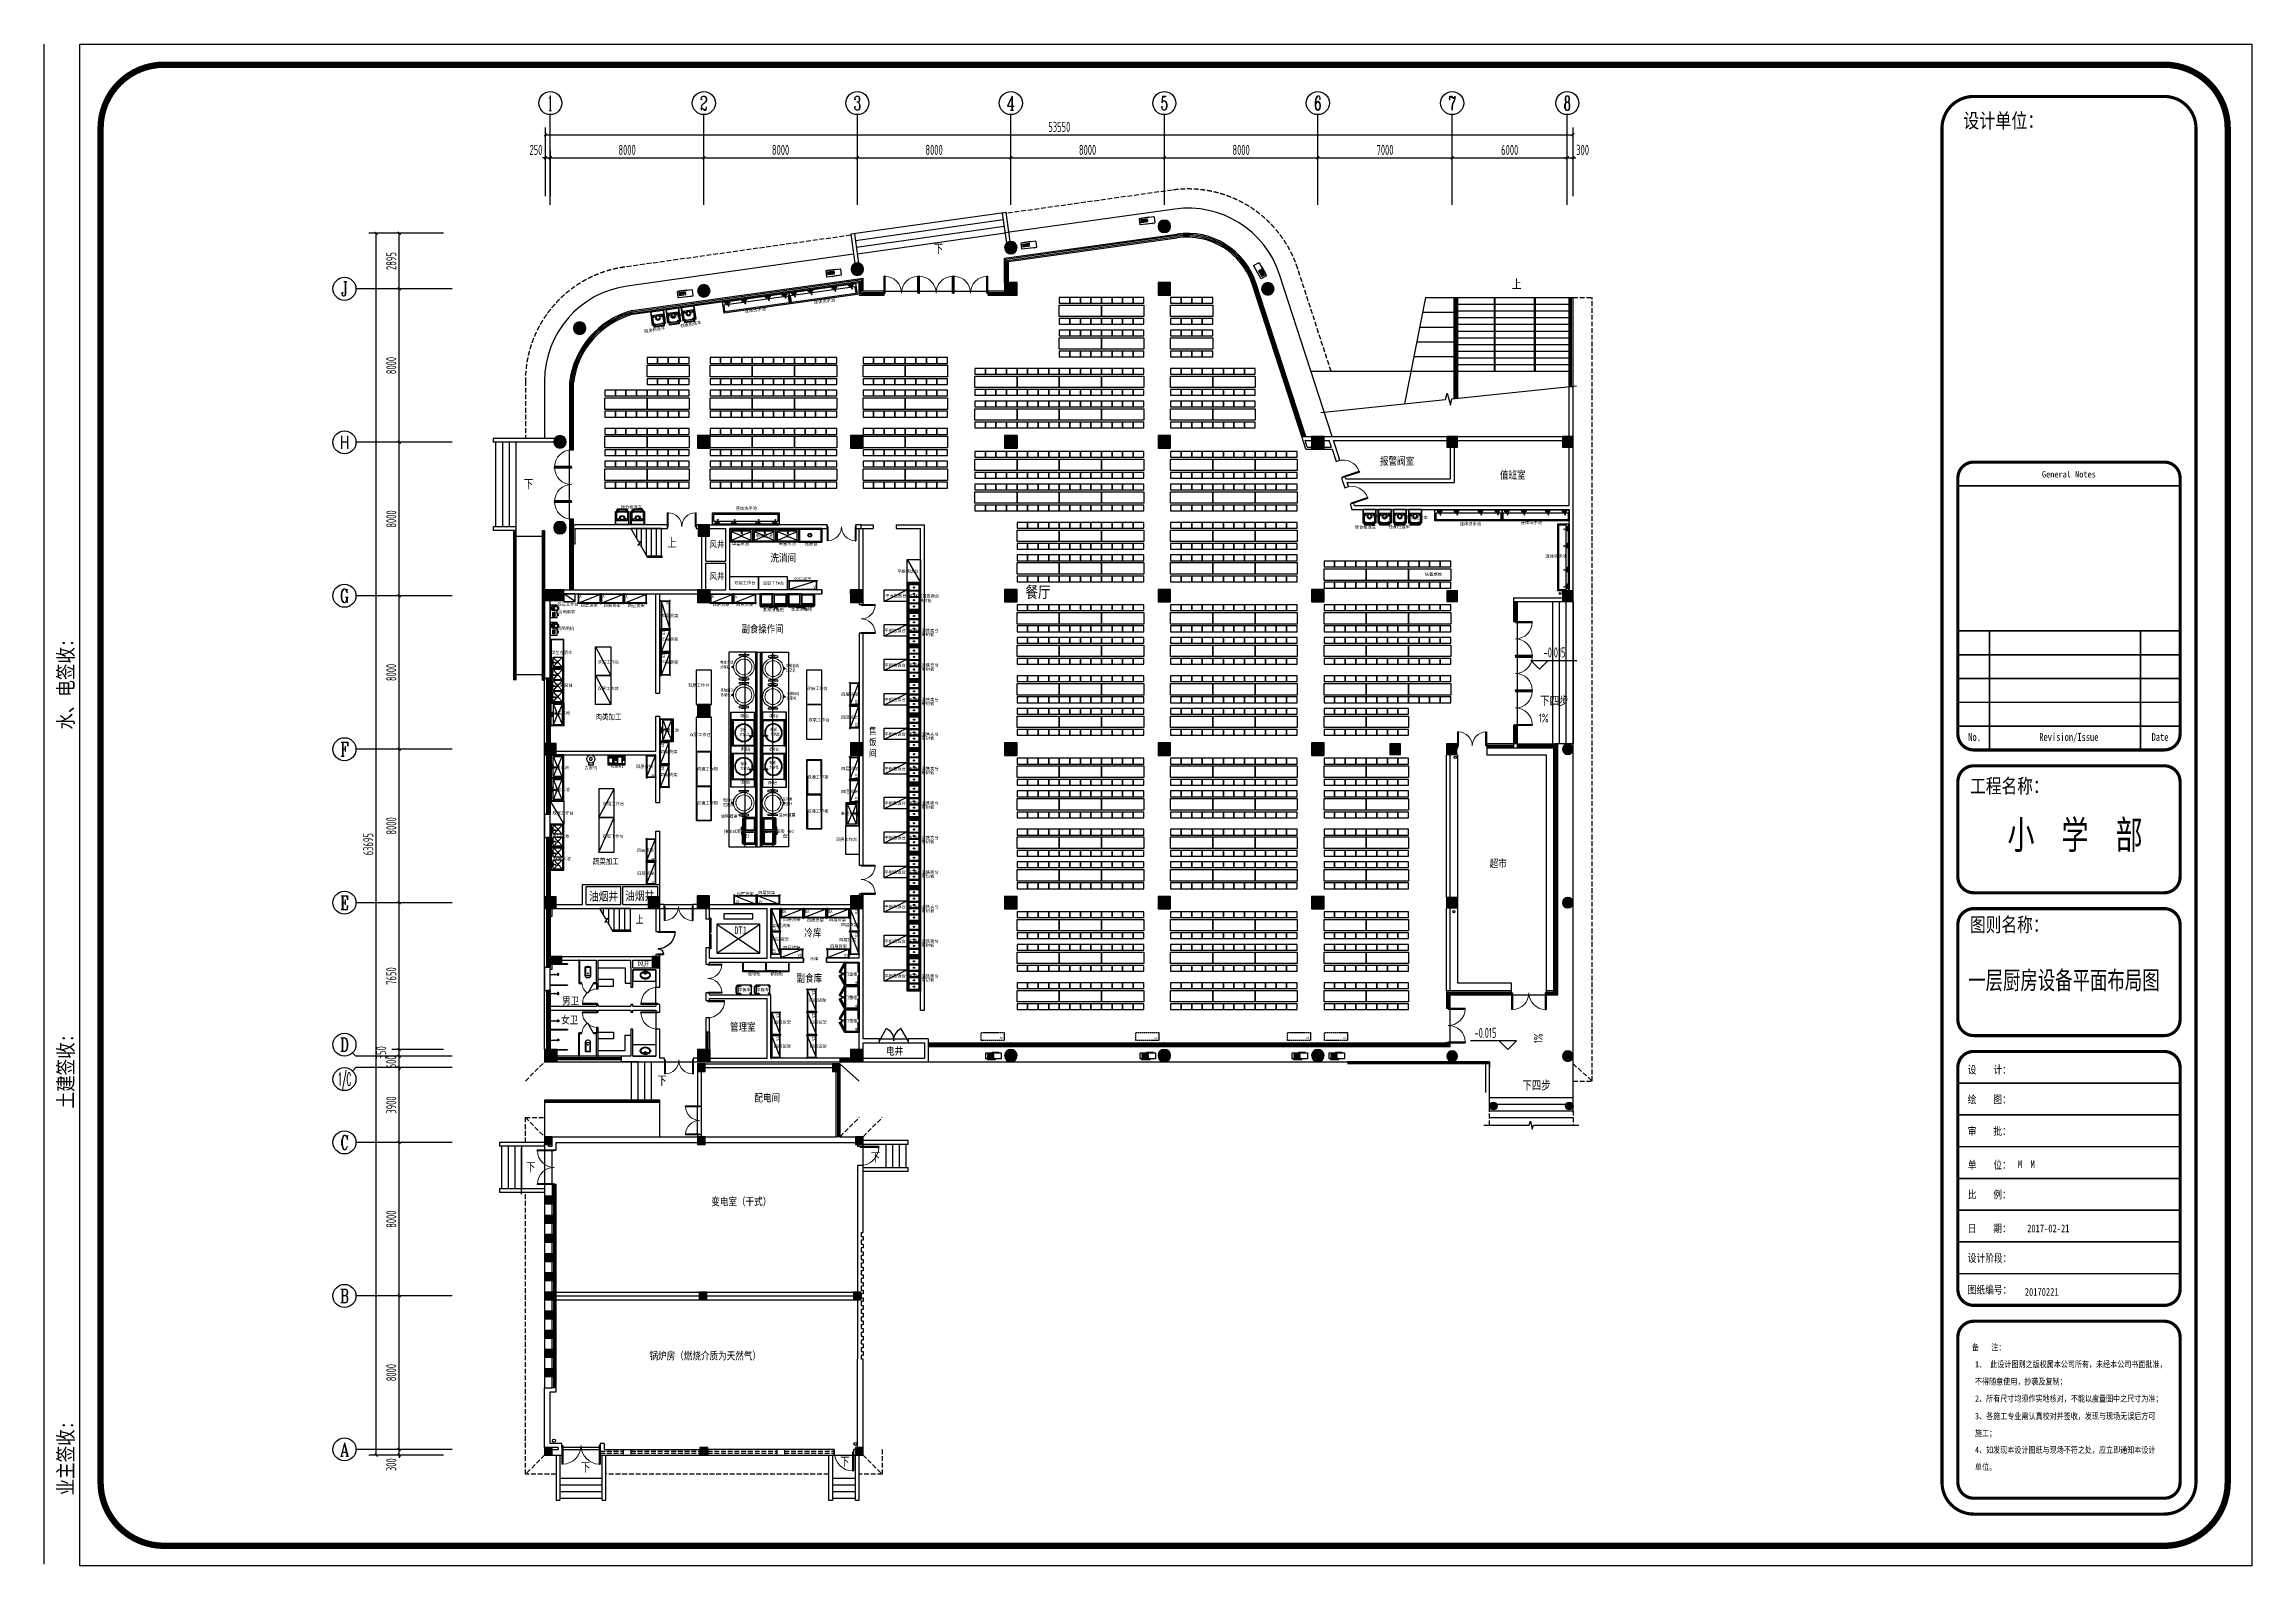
# Model space of a CAD drawing. Extents: x 1158414 to 1597620, y -840005 to -760676.
# Drawn here: x 1158414 to 1273470, y -840005 to -760676 of the extents above; entities that cross this region are included whole.
import ezdxf
from ezdxf.enums import TextEntityAlignment as Align

# ---------------------------------------------------------------- set-up
doc = ezdxf.new("R2010")
doc.units = 0
doc.header["$LTSCALE"] = 1000
doc.linetypes.add('DASH', pattern=[0.35, 0.25, -0.1])
doc.linetypes.add('DIVIDE', pattern=[31.75, 12.7, -6.35, 0, -6.35, 0, -6.35])
for name, color, linetype in [('000外框', 7, 'Continuous'), ('AXIS', 3, 'Continuous'), ('AXIS_TEXT', 7, 'Continuous'), ('COLUMN', 2, 'Continuous'), ('CURTWALL', 4, 'Continuous'), ('DIM_ELEV', 3, 'Continuous'), ('DIM_SYMB', 3, 'Continuous'), ('EVTR', 4, 'Continuous'), ('GROUND', 34, 'Continuous'), ('LATRINE', 6, 'Continuous'), ('LG', 84, 'Continuous'), ('LVTRY', 6, 'Continuous'), ('PUB_HATCH', 8, 'Continuous'), ('PUB_STRM', 4, 'Continuous'), ('PUB_TEXT', 7, 'Continuous'), ('ROOM_NAME', 7, 'Continuous'), ('STAIR', 4, 'Continuous'), ('WALL', 6, 'Continuous'), ('WINDOW', 4, 'Continuous'), ('WS_厨房设备', 1, 'Continuous'), ('产品名称', 7, 'Continuous'), ('厨房布置', 4, 'Continuous'), ('厨房设备', 7, 'Continuous'), ('外框', 7, 'Continuous'), ('家具', 251, 'Continuous'), ('家具内线', 8, 'Continuous'), ('新设备', 4, 'Continuous'), ('空调', 205, 'Continuous'), ('虚线', 9, 'DASH')]:
    doc.layers.add(name, color=color, linetype=linetype)
doc.styles.add('_TCH_AXIS', font='COMPLEX', dxfattribs={"width": 0.8, "bigfont": 'TSSDCHN'})
doc.styles.add('_TCH_DIM', font='TSSDENG', dxfattribs={"width": 0.8, "bigfont": 'TSSDCHN'})
doc.styles.add('_TCH_DIM_T3', font='TSSDENG', dxfattribs={"width": 0.64, "bigfont": 'TSSDCHN'})
doc.styles.add('COMPLEX', font='COMPLEX')
doc.styles.add('HZ-1', font='MingLiU.ttf', dxfattribs={"width": 0.8})
doc.styles.get("Standard").update_dxf_attribs({"font": '', "width": 0.8})
doc.styles.add('TYDG_02', font='', dxfattribs={"width": 0.8})
doc.styles.add('WMF-宋体1', font='')
doc.styles.add('宋体', font='', dxfattribs={"width": 0.8})
doc.styles.add('宋体平面', font='', dxfattribs={"width": 0.8})
doc.styles.add('黑体', font='simhei.ttf', dxfattribs={"width": 0.7})
doc.styles.get('Standard').set_extended_font_data('SimSun')
doc.styles.get('TYDG_02').set_extended_font_data('SimSun')
doc.styles.get('WMF-宋体1').set_extended_font_data('SimSun')
doc.styles.get('宋体').set_extended_font_data('NSimSun')
doc.styles.get('宋体平面').set_extended_font_data('SimSun')
doc.dimstyles.new('_TCH_ARCH&&150', dxfattribs={"dimtxt": 525, "dimasz": 150, "dimexe": 375, "dimexo": 450, "dimgap": 150, "dimtad": 1, "dimdec": 0, "dimzin": 0, "dimdsep": 46, "dimtxsty": '_TCH_DIM_T3', "dimblk": 'ARCHTICK', "dimcen": 0.09, "dimclrt": 7, "dimazin": 2, "dimtfac": 1, "dimtdec": 0, "dimtix": 1, "dimtmove": 2, "dimatfit": 3, "dimfxl": 0, "dimtolj": 1, "dimtzin": 0, "dimarcsym": 0})

# ---------------------------------------------------------------- blocks, each defined once
blk = doc.blocks.new('vhjkghkghkl')
at = {"layer": '空调', "linetype": 'DASH', "ltscale": 0.3}
blk.add_lwpolyline([(134071, 540199), (134071, 539779), (132871, 539779), (132871, 540199), (134071, 540199)], close=True, dxfattribs=at)
at = {"layer": '空调', "linetype": 'DASH', "ltscale": 0.3, "style": 'HZ-1'}
blk.add_text('AC', height=100, dxfattribs=at).set_placement((133846, 539867))
blk = doc.blocks.new('A$C4EB5717C')
at = {"layer": '空调'}
for p, q in [((520, 110), (520, 120)), ((883, 100), (530, 100)), ((893, 120), (893, 110))]:
    blk.add_line(p, q, dxfattribs=at)
blk.add_lwpolyline([(220, 120), (980, 120, 0.4142136), (1000, 140), (1000, 410, 0.4142136), (980, 430), (220, 430, 0.4142136), (200, 410), (200, 140, 0.4142136)], format="xyb", close=True, dxfattribs=at)
for points in [[(269, 459), (709, 459), (709, 444), (269, 444)], [(290, 372), (626, 372), (626, 343), (290, 343)], [(290, 306), (626, 306), (626, 277), (290, 277)], [(290, 240), (626, 240), (626, 211), (290, 211)]]:
    blk.add_lwpolyline(points, close=True, dxfattribs=at)
for centre, start, end in [((530, 110), 180, 270), ((883, 110), 270, 0)]:
    blk.add_arc(centre, 10, start, end, dxfattribs=at)
blk = doc.blocks.new('Custom_15')
at = {"linetype": 'Continuous'}
for p, q in [((0, 0), (0, 630)), ((0, 630), (700, 630)), ((700, 0), (0, 0)), ((1400, 630), (700, 630)), ((700, 0), (1400, 0)), ((1400, 0), (1400, 630))]:
    blk.add_line(p, q, dxfattribs=at)
for p, q in [((25, 670), (591, 670)), ((25, 630), (25, 670)), ((25, 670), (300, 670)), ((1375, 670), (809, 670)), ((1375, 670), (1100, 670)), ((1375, 630), (1375, 670))]:
    blk.add_line(p, q)
at = {"color": 252, "linetype": 'Continuous'}
for p, q in [((40, 570), (40, 630)), ((40, 40), (40, 570)), ((40, 570), (660, 570)), ((660, 40), (40, 40)), ((45, 575), (45, 625)), ((45, 625), (655, 625)), ((655, 575), (45, 575)), ((60, 84), (60, 506)), ((96, 530), (604, 530)), ((604, 60), (96, 60)), ((640, 506), (640, 84)), ((640, 84), (640, 84)), ((655, 625), (655, 575)), ((660, 630), (660, 570)), ((660, 570), (660, 40)), ((740, 630), (740, 570)), ((740, 570), (740, 40)), ((1360, 570), (740, 570)), ((740, 40), (1360, 40)), ((745, 625), (745, 575)), ((1355, 625), (745, 625)), ((745, 575), (1355, 575)), ((760, 506), (760, 84)), ((760, 84), (760, 84)), ((1304, 530), (796, 530)), ((796, 60), (1304, 60)), ((1340, 84), (1340, 506)), ((1355, 575), (1355, 625)), ((1360, 570), (1360, 630)), ((1360, 40), (1360, 570))]:
    blk.add_line(p, q, dxfattribs=at)
at = {"color": 252}
for p, q in [((508, 723), (493, 698)), ((495, 695), (505, 695)), ((507, 696), (512, 703)), ((661, 724), (510, 724)), ((514, 704), (661, 704)), ((591, 650), (591, 670)), ((591, 650), (683, 650)), ((626, 658), (598, 658)), ((598, 658), (598, 650)), ((612, 678), (612, 663)), ((612, 678), (626, 677)), ((612, 663), (626, 663)), ((621, 704), (621, 677)), ((660, 692), (622, 692)), ((622, 692), (622, 689)), ((622, 689), (626, 684)), ((656, 680), (626, 680)), ((641, 630), (641, 650)), ((656, 684), (660, 689)), ((670, 673), (656, 674)), ((656, 663), (670, 663)), ((683, 658), (656, 658)), ((660, 689), (660, 692)), ((661, 704), (661, 724)), ((661, 674), (661, 704)), ((670, 663), (670, 673)), ((683, 630), (683, 658)), ((717, 630), (717, 658)), ((717, 658), (744, 658)), ((809, 650), (717, 650)), ((730, 673), (744, 674)), ((730, 663), (730, 673)), ((744, 663), (730, 663)), ((739, 724), (890, 724)), ((739, 704), (739, 724)), ((739, 674), (739, 704)), ((886, 704), (739, 704)), ((740, 689), (740, 692)), ((740, 692), (778, 692)), ((744, 684), (740, 689)), ((744, 680), (774, 680)), ((759, 630), (759, 650)), ((778, 689), (774, 684)), ((788, 678), (774, 677)), ((788, 663), (774, 663)), ((774, 658), (802, 658)), ((778, 692), (778, 689)), ((779, 704), (779, 677)), ((788, 678), (788, 663)), ((802, 658), (802, 650)), ((809, 650), (809, 670)), ((893, 696), (888, 703)), ((892, 723), (907, 698)), ((905, 695), (895, 695))]:
    blk.add_line(p, q, dxfattribs=at)
for points in [[(626, 684), (626, 658)], [(656, 658), (656, 684)], [(744, 658), (744, 684)], [(774, 684), (774, 658)]]:
    blk.add_lwpolyline(points, dxfattribs=at)
at = {"color": 252, "linetype": 'Continuous'}
for centre in [(620, 600), (780, 600)]:
    blk.add_circle(centre, 20, dxfattribs=at)
at = {"color": 252}
for centre, radius, start, end in [((92, 498), 32.6, 82.08362, 165.29651), ((95, 98), 38.1, 201.729, 270.89087), ((495, 697), 2, 148.48302, 270), ((505, 697), 2, 270, 324.09658), ((510, 722), 2, 90, 148.48302), ((514, 702), 2, 90, 144.09658), ((604, 491), 38.6, 22.20161, 90.41825), ((606, 96), 36.5, 267.32429, 340.05584), ((796, 491), 38.6, 89.58175, 157.79839), ((794, 96), 36.5, 199.94416, 272.67571), ((886, 702), 2, 35.90342, 90), ((890, 722), 2, 31.51698, 90), ((895, 697), 2, 215.90342, 270), ((905, 697), 2, 270, 31.51698), ((1308, 498), 32.6, 14.70349, 97.91638), ((1305, 98), 38.1, 269.10913, 338.271)]:
    blk.add_arc(centre, radius, start, end, dxfattribs=at)
blk = doc.blocks.new('*U39')
at = {"linetype": 'Continuous'}
for p, q in [((0, 0), (0, 800)), ((0, 800), (1800, 800)), ((1800, 0), (0, 0)), ((1800, 800), (1800, 0))]:
    blk.add_line(p, q, dxfattribs=at)
at = {"color": 1, "linetype": 'Continuous'}
blk.add_line((0, 800), (1800, 800), dxfattribs=at)
at = {"color": 252}
for p, q in [((0, 780), (40, 780)), ((0, 780), (1800, 780)), ((40, 740), (0, 740)), ((0, 60), (40, 60)), ((40, 20), (0, 20)), ((1800, 20), (0, 20)), ((20, 60), (20, 740)), ((40, 780), (40, 740)), ((40, 778), (910, 778)), ((40, 778), (40, 760)), ((910, 760), (40, 760)), ((40, 60), (40, 20)), ((40, 40), (40, 58)), ((40, 58), (910, 58)), ((910, 40), (40, 40)), ((890, 740), (890, 758)), ((890, 758), (1760, 758)), ((1760, 740), (890, 740)), ((890, 20), (890, 38)), ((890, 38), (1760, 38)), ((1760, 20), (890, 20)), ((910, 778), (910, 760)), ((910, 58), (910, 40)), ((1760, 740), (1760, 780)), ((1800, 740), (1760, 740)), ((1760, 20), (1760, 60)), ((1760, 60), (1800, 60)), ((1760, 38), (1760, 20)), ((1800, 20), (1760, 20)), ((1780, 60), (1780, 740))]:
    blk.add_line(p, q, dxfattribs=at)
at = {"color": 18, "linetype": 'Continuous'}
for p, q in [((0, 20), (0, 60)), ((1800, 60), (1800, 20))]:
    blk.add_line(p, q, dxfattribs=at)
at = {"color": 2, "linetype": 'Continuous'}
for p, q in [((900, 800), (900, 730)), ((900, 0), (900, 70))]:
    blk.add_line(p, q, dxfattribs=at)
blk = doc.blocks.new('*U42')
at = {"linetype": 'Continuous'}
for p, q in [((0, 0), (0, 800)), ((0, 800), (1800, 800)), ((1800, 0), (0, 0)), ((1800, 800), (1800, 0))]:
    blk.add_line(p, q, dxfattribs=at)
blk = doc.blocks.new('snow')
at = {"lineweight": -3}
for points in [[(-59, 13, 1.2345152), (-57, -14), (0, 0)], [(-18, 58, 1.2345152), (-41, 43), (0, 0)], [(0, 0), (-41, -42, 1.2345152), (-19, -57)], [(41, 44, 1.2345152), (17, 57), (0, 0)], [(0, 0), (58, -13, 1.2345152), (59, 14)], [(0, 0), (17, -57, 1.2345152), (41, -44)]]:
    blk.add_hatch(color=5, dxfattribs=at).paths.add_polyline_path(points)
blk = doc.blocks.new('Custom_45')
blk.add_lwpolyline([(0, 760), (1220, 760), (1220, 0), (0, 0)], close=True)
at = {"color": 252, "lineweight": -3}
for points in [[(5, 760), (4, 762), (506, 1052), (536, 1000), (121, 760)], [(121, 760), (528, 995), (533, 986), (141, 760)], [(1215, 760), (1216, 762), (714, 1052), (684, 1000), (1099, 760)], [(1099, 760), (692, 995), (687, 986), (1079, 760)]]:
    blk.add_lwpolyline(points, dxfattribs=at)
at = {"color": 252, "lineweight": 20}
blk.add_lwpolyline([(1160, 700), (1160, 110, -0.4142136), (1120, 70), (736, 70, 0.4142136), (696, 30), (696, 0), (524, 0), (524, 30, 0.4142136), (484, 70), (100, 70, -0.4142136), (60, 110), (60, 700)], format="xyb", close=True, dxfattribs=at)
at = {"color": 252, "linetype": 'Continuous', "lineweight": -3, "ltscale": 5}
for centre, start, end in [((129, 742), 2.15507, 31.18303), ((1091, 742), 148.81697, 177.84493)]:
    blk.add_arc(centre, 472, start, end, dxfattribs=at)
at = {"color": 252, "lineweight": -3}
blk.add_blockref('snow', (160, 161), dxfattribs=at)
blk = doc.blocks.new('水龙头')
at = {"color": 252}
for p, q in [((-136, -15), (-90, -14)), ((-136, -18), (-90, -19)), ((-52, -2), (-4, -2)), ((-52, -31), (-6, -31)), ((4, -2), (51, -2)), ((12, -31), (51, -31)), ((23, -194), (26, -209)), ((49, -204), (46, -189)), ((136, -15), (90, -14)), ((136, -18), (90, -19))]:
    blk.add_line(p, q, dxfattribs=at)
for points in [[(13, -7), (0, 0), (-14, -8), (-14, -25), (-7, -29)], [(11, -26), (13, -25), (13, -7)]]:
    blk.add_lwpolyline(points, dxfattribs=at)
blk.add_lwpolyline([(26, -194), (-9, -18, -1.0075598), (9, -15), (43, -190)], format="xyb", dxfattribs=at)
for centre in [(-78, -16), (77, -16)]:
    blk.add_circle(centre, 10.9, dxfattribs=at)
for centre, radius, start, end in [((-78, -16), 27.5, 36.21161, 175.34491), ((77, -16), 27.5, 4.69308, 143.78839), ((-136, -16), 1, 91.33866, 171.56398), ((-132, -16), 4.53, 171.56398, 188.43602), ((-136, -17), 1, 188.43602, 268.66134), ((-78, -16), 27.5, 184.65509, 323.78839), ((-78, -16), 16, 189.00033, 170.99967), ((-77, -16), 12.9, 168.35622, 191.64378), ((-52, 3), 5, 216.21161, 270), ((-52, -36), 5, 90, 143.78839), ((51, 3), 5, 270, 323.78839), ((51, -36), 5, 36.21161, 90), ((77, -16), 27.5, 216.21161, 355.30692), ((77, -16), 16, 9.06636, 350.93364), ((77, -16), 12.9, 348.35622, 11.64378), ((136, -16), 1, 8.43602, 88.66134), ((136, -17), 1, 271.33866, 351.56398), ((132, -16), 4.53, 351.56398, 8.43602)]:
    blk.add_arc(centre, radius, start, end, dxfattribs=at)
for centre, start_param, end_param in [((34, -192), 5.6112344, 10.0967289), ((34, -190), 6.9551362, 8.7528271), ((37, -206), 0, 3.1415927)]:
    blk.add_ellipse(centre, major_axis=(-11.3, -2.2), ratio=0.2335961, start_param=start_param, end_param=end_param, dxfattribs=at)
blk = doc.blocks.new('CJT_20205')
at = {"color": 252, "linetype": 'Continuous', "ltscale": 2}
for p, q in [((20, 680), (0, 700)), ((1180, 680), (1200, 700))]:
    blk.add_line(p, q, dxfattribs=at)
at = {"color": 252}
for p, q in [((120, 595), (572, 408)), ((120, 180), (572, 352)), ((628, 408), (1080, 595)), ((628, 352), (1080, 180))]:
    blk.add_line(p, q, dxfattribs=at)
at = {"lineweight": -2}
for points in [[(0, 700), (1200, 700), (1200, 0), (0, 0)], [(0, 0), (1200, 0), (1200, 40), (0, 40)]]:
    blk.add_lwpolyline(points, close=True, dxfattribs=at)
at = {"color": 252, "linetype": 'Continuous', "ltscale": 2}
blk.add_lwpolyline([(20, 40), (20, 680), (1180, 680), (1180, 40)], dxfattribs=at)
at = {"color": 30}
blk.add_lwpolyline([(1100, 635), (100, 635, 0.4142136), (80, 615), (80, 160, 0.4142136), (100, 140), (1100, 140, 0.4142136), (1120, 160), (1120, 615, 0.4142136)], format="xyb", close=True, dxfattribs=at)
at = {"color": 252}
for radius in [40, 30]:
    blk.add_circle((600, 380), radius, dxfattribs=at)
at = {"color": 1, "rotation": 180}
blk.add_blockref('水龙头', (596, 70), dxfattribs=at)
blk = doc.blocks.new('*U38')
at = {"linetype": 'Continuous'}
for p, q in [((0, 0), (0, 700)), ((0, 700), (1500, 700)), ((1500, 0), (0, 0)), ((1500, 700), (1500, 0))]:
    blk.add_line(p, q, dxfattribs=at)
blk = doc.blocks.new('*U48')
for p, q in [((20, 20), (20, 480)), ((20, 480), (1180, 480)), ((1180, 20), (20, 20)), ((1180, 480), (1180, 20))]:
    blk.add_line(p, q)
at = {"color": 252, "linetype": 'Continuous', "ltscale": 3}
blk.add_line((20, 480), (1180, 20), dxfattribs=at)
at = {"color": 252}
for p, q in [((40, 40), (40, 460)), ((40, 40), (40, 460)), ((40, 460), (1160, 460)), ((1160, 40), (40, 40)), ((1160, 460), (1160, 40))]:
    blk.add_line(p, q, dxfattribs=at)
for points in [[(40, 480), (40, 500), (0, 500), (0, 460), (20, 460)], [(40, 20), (40, 0), (0, 0), (0, 40), (20, 40)], [(1160, 480), (1160, 500), (1200, 500), (1200, 460), (1180, 460)], [(1160, 20), (1160, 0), (1200, 0), (1200, 40), (1180, 40)]]:
    blk.add_lwpolyline(points, dxfattribs=at)
blk.add_text('IV', height=150).set_placement((66, 80))
blk = doc.blocks.new('Custom_39')
at = {"color": 252, "linetype": 'Continuous', "ltscale": 2}
for p, q in [((20, 680), (0, 700)), ((1180, 680), (1200, 700))]:
    blk.add_line(p, q, dxfattribs=at)
at = {"color": 252}
for p, q in [((120, 595), (572, 408)), ((120, 180), (572, 352)), ((628, 408), (1080, 595)), ((628, 352), (1080, 180))]:
    blk.add_line(p, q, dxfattribs=at)
at = {"lineweight": -2}
for points in [[(0, 700), (1200, 700), (1200, 0), (0, 0)], [(0, 0), (1200, 0), (1200, 40), (0, 40)]]:
    blk.add_lwpolyline(points, close=True, dxfattribs=at)
at = {"color": 252, "linetype": 'Continuous', "ltscale": 2}
blk.add_lwpolyline([(20, 40), (20, 680), (1180, 680), (1180, 40)], dxfattribs=at)
at = {"color": 30}
blk.add_lwpolyline([(1100, 635), (100, 635, 0.4142136), (80, 615), (80, 160, 0.4142136), (100, 140), (1100, 140, 0.4142136), (1120, 160), (1120, 615, 0.4142136)], format="xyb", close=True, dxfattribs=at)
at = {"color": 252}
for radius in [40, 30]:
    blk.add_circle((600, 380), radius, dxfattribs=at)
at = {"color": 1, "rotation": 180}
blk.add_blockref('水龙头', (596, 70), dxfattribs=at)
blk = doc.blocks.new('Custom_37')
at = {"color": 252, "linetype": 'Continuous', "ltscale": 2}
for p, q in [((30, 680), (10, 700)), ((1190, 680), (1210, 700))]:
    blk.add_line(p, q, dxfattribs=at)
at = {"color": 252}
for p, q in [((85, 605), (277, 428)), ((85, 195), (277, 372)), ((333, 428), (525, 605)), ((333, 372), (530, 195)), ((705, 605), (897, 428)), ((705, 195), (897, 372)), ((953, 428), (1135, 605)), ((953, 372), (1135, 195))]:
    blk.add_line(p, q, dxfattribs=at)
for points in [[(10, 700), (1210, 700), (1210, 0), (10, 0)], [(10, 0), (1210, 0), (1210, 40), (10, 40)]]:
    blk.add_lwpolyline(points, close=True)
at = {"color": 252, "linetype": 'Continuous', "ltscale": 2}
blk.add_lwpolyline([(30, 40), (30, 680), (1190, 680), (1190, 40)], dxfattribs=at)
at = {"color": 30}
for points in [[(530, 635), (70, 635, 0.4142136), (50, 615), (50, 165, 0.4142136), (70, 145), (530, 145, 0.4142136), (550, 165), (550, 615, 0.4142136)], [(1140, 635), (700, 635, 0.4142136), (680, 615), (680, 165, 0.4142136), (700, 145), (1140, 145, 0.4142136), (1160, 165), (1160, 615, 0.4142136)]]:
    blk.add_lwpolyline(points, format="xyb", close=True, dxfattribs=at)
at = {"color": 252}
for centre, radius in [((305, 400), 40), ((305, 400), 30), ((925, 400), 40), ((925, 400), 30)]:
    blk.add_circle(centre, radius, dxfattribs=at)
at = {"color": 1, "rotation": 180}
for p in [(327, 69), (909, 67)]:
    blk.add_blockref('水龙头', p, dxfattribs=at)
blk = doc.blocks.new('*U99')
at = {"color": 252, "linetype": 'DIVIDE', "ltscale": 3}
blk.add_line((0, 0), (1200, 700), dxfattribs=at)
at = {"linetype": 'Continuous'}
for p, q in [((0, 0), (0, 700)), ((0, 700), (1200, 700)), ((1200, 0), (0, 0)), ((1200, 700), (1200, 0))]:
    blk.add_line(p, q, dxfattribs=at)
blk = doc.blocks.new('Custom_75')
for p, q in [((0, 350), (0, 0)), ((54, 350), (0, 350)), ((0, 350), (0, 0)), ((0, 0), (340, 0)), ((0, 0), (650, 0)), ((430, 350), (285, 350)), ((450, 410), (430, 350)), ((430, 350), (559, 350)), ((450, 410), (539, 410)), ((539, 410), (559, 350)), ((650, 350), (559, 350)), ((650, 0), (650, 350))]:
    blk.add_line(p, q)
at = {"color": 252}
for p, q in [((54, 116), (54, 350)), ((80, 142), (80, 324)), ((104, 400), (235, 400)), ((235, 66), (104, 66)), ((115, 400), (115, 410)), ((130, 374), (208, 374)), ((208, 92), (130, 92)), ((131, 168), (196, 145)), ((137, 197), (207, 174)), ((232, 410), (232, 400)), ((258, 324), (258, 142)), ((285, 350), (285, 116)), ((382, 131), (417, 241)), ((382, 216), (409, 216)), ((382, 156), (390, 156)), ((417, 241), (445, 131)), ((445, 131), (466, 241)), ((466, 241), (487, 131)), ((487, 131), (509, 241)), ((509, 241), (531, 131)), ((531, 131), (560, 241)), ((560, 241), (593, 131)), ((567, 216), (593, 216)), ((585, 156), (593, 156))]:
    blk.add_line(p, q, dxfattribs=at)
blk.add_lwpolyline([(382, 241), (593, 241), (593, 131), (382, 131)], close=True, dxfattribs=at)
for radius in [40.9, 37.9]:
    blk.add_circle((169, 172), radius, dxfattribs=at)
for centre, radius, start, end in [((104, 350), 50, 90, 180), ((104, 116), 50, 180, 270), ((90, 364), 10, 90, 180), ((130, 324), 50, 90, 180), ((130, 142), 50, 180, 270), ((90, 102), 10, 180, 270), ((208, 324), 50, 0, 90), ((208, 142), 50, 270, 0), ((235, 350), 50, 0, 90), ((235, 116), 50, 270, 0), ((248, 364), 10, 0, 90), ((248, 102), 10, 270, 0)]:
    blk.add_arc(centre, radius, start, end, dxfattribs=at)
blk.add_ellipse((173, 416), major_axis=(-81.9, 0), ratio=0.1070549, dxfattribs=at)
blk = doc.blocks.new('Custom_99')
for p, q in [((87, 528), (333, 528)), ((87, 374), (87, 528)), ((333, 374), (333, 528))]:
    blk.add_line(p, q)
blk.add_circle((210, 204), 210)
at = {"color": 252}
for radius, start, end in [(77, 90, 279.64922), (77.1, 279.64922, 90)]:
    blk.add_arc((210, 204), radius, start, end, dxfattribs=at)
blk = doc.blocks.new('Custom_132')
h = blk.add_hatch()
h.set_pattern_fill('NET', color=252, style=0)
h.paths.add_polyline_path([(835, 30), (835, 70), (685, 70), (685, 30)])
h.paths.add_polyline_path([(550, 370), (550, 420), (470, 420), (470, 370)])
at = {"color": 252}
for p, q in [((150, 215), (0, 215)), ((150, 205), (0, 205)), ((150, 200), (0, 200)), ((150, 190), (0, 190)), ((150, 180), (0, 180)), ((150, 170), (0, 170)), ((150, 145), (0, 145)), ((150, 135), (0, 135)), ((380, 120), (400, 100)), ((589, 215), (400, 215)), ((589, 205), (400, 205)), ((589, 200), (400, 200)), ((589, 190), (400, 190)), ((589, 180), (400, 180)), ((589, 170), (400, 170)), ((620, 145), (400, 145)), ((620, 135), (400, 135)), ((650, 130), (620, 100)), ((685, 80), (835, 80))]:
    blk.add_line(p, q, dxfattribs=at)
blk.add_lwpolyline([(835, 0), (900, 0), (900, 460), (0, 460), (0, 0), (685, 0)])
for points in [[(470, 410), (0, 410), (0, 50), (685, 50)], [(150, 390), (0, 390), (0, 70), (150, 70)], [(400, 120), (620, 120)], [(835, 50), (900, 50), (900, 410), (550, 410)], [(835, 50), (900, 50), (900, 410), (620, 410), (620, 346)], [(620, 164), (620, 100), (685, 100)], [(870, 110), (870, 110), (870, 350), (650, 380), (650, 346)], [(870, 350), (870, 350), (870, 110), (650, 80), (650, 114)]]:
    blk.add_lwpolyline(points, dxfattribs=at)
for points in [[(150, 410), (400, 410), (400, 50), (150, 50)], [(170, 410), (380, 390), (380, 70), (170, 50)], [(589, 346), (651, 346), (651, 114), (589, 114)], [(685, 120), (835, 120), (835, 0), (685, 0)]]:
    blk.add_lwpolyline(points, close=True, dxfattribs=at)
blk.add_circle((118, 72), 12.4, dxfattribs=at)
blk = doc.blocks.new('*U34')
at = {"color": 252, "linetype": 'DIVIDE', "ltscale": 3}
blk.add_line((0, 0), (1800, 800), dxfattribs=at)
at = {"linetype": 'Continuous'}
for p, q in [((0, 0), (0, 800)), ((0, 800), (1800, 800)), ((1800, 0), (0, 0)), ((1800, 800), (1800, 0))]:
    blk.add_line(p, q, dxfattribs=at)
blk = doc.blocks.new('*U101')
at = {"color": 252, "linetype": 'DIVIDE', "ltscale": 3}
blk.add_line((0, 0), (1500, 800), dxfattribs=at)
at = {"linetype": 'Continuous'}
for p, q in [((0, 0), (0, 800)), ((0, 800), (1500, 800)), ((1500, 0), (0, 0)), ((1500, 800), (1500, 0))]:
    blk.add_line(p, q, dxfattribs=at)
blk = doc.blocks.new('Custom_69')
for p, q in [((20, 20), (20, 480)), ((20, 480), (1180, 480)), ((1180, 20), (20, 20)), ((1180, 480), (1180, 20))]:
    blk.add_line(p, q)
at = {"color": 252, "linetype": 'Continuous', "ltscale": 3}
blk.add_line((20, 480), (1180, 20), dxfattribs=at)
at = {"color": 252}
for p, q in [((40, 40), (40, 460)), ((40, 40), (40, 460)), ((40, 460), (1160, 460)), ((1160, 40), (40, 40)), ((1160, 460), (1160, 40))]:
    blk.add_line(p, q, dxfattribs=at)
for points in [[(40, 480), (40, 500), (0, 500), (0, 460), (20, 460)], [(40, 20), (40, 0), (0, 0), (0, 40), (20, 40)], [(1160, 480), (1160, 500), (1200, 500), (1200, 460), (1180, 460)], [(1160, 20), (1160, 0), (1200, 0), (1200, 40), (1180, 40)]]:
    blk.add_lwpolyline(points, dxfattribs=at)
blk.add_text('V', height=150).set_placement((81, 72))
blk = doc.blocks.new('*U93')
at = {"color": 252, "linetype": 'Continuous', "ltscale": 2}
for p, q in [((20, 680), (0, 700)), ((1780, 680), (1800, 700))]:
    blk.add_line(p, q, dxfattribs=at)
at = {"color": 252}
for p, q in [((90, 593), (298, 406)), ((90, 179), (298, 350)), ((355, 406), (562, 598)), ((355, 350), (562, 184)), ((667, 593), (872, 413)), ((667, 179), (872, 357)), ((928, 413), (1136, 593)), ((928, 357), (1136, 179)), ((1241, 593), (1449, 413)), ((1241, 179), (1449, 357)), ((1505, 413), (1710, 593)), ((1505, 357), (1710, 179))]:
    blk.add_line(p, q, dxfattribs=at)
for points in [[(0, 700), (1800, 700), (1800, 0), (0, 0)], [(0, 0), (1800, 0), (1800, 40), (0, 40)]]:
    blk.add_lwpolyline(points, close=True)
at = {"color": 252, "ltscale": 2}
blk.add_lwpolyline([(20, 40), (20, 680), (1780, 680), (1780, 40)], dxfattribs=at)
at = {"color": 30}
for points in [[(582, 635), (70, 635, 0.4142136), (49, 614), (49, 177, 0.3523219), (70, 139), (582, 139, 0.4142136), (603, 160), (603, 614, 0.4142136)], [(1157, 635), (648, 635, 0.4142136), (627, 614), (627, 160, 0.4142136), (648, 139), (1157, 139, 0.4142136), (1178, 160), (1178, 614, 0.4142136)], [(1735, 635), (1227, 635, 0.4142136), (1200, 614), (1200, 160, 0.4142136), (1221, 139), (1730, 139, 0.2365654), (1754, 156), (1754, 610, 0.2952258)]]:
    blk.add_lwpolyline(points, format="xyb", close=True, dxfattribs=at)
at = {"color": 252}
for centre, radius in [((327, 378), 40), ((327, 378), 30), ((900, 385), 40), ((900, 385), 30), ((1477, 385), 40), ((1477, 385), 30)]:
    blk.add_circle(centre, radius, dxfattribs=at)
at = {"color": 1, "rotation": 180}
for p in [(326, 68), (900, 68), (1477, 68)]:
    blk.add_blockref('水龙头', p, dxfattribs=at)
blk = doc.blocks.new('*U91')
at = {"color": 252, "linetype": 'Continuous', "ltscale": 2}
for p, q in [((20, 680), (0, 700)), ((1480, 680), (1500, 700))]:
    blk.add_line(p, q, dxfattribs=at)
at = {"color": 252}
for p, q in [((117, 588), (299, 413)), ((117, 180), (299, 357)), ((355, 413), (537, 588)), ((355, 357), (537, 180))]:
    blk.add_line(p, q, dxfattribs=at)
for points in [[(0, 700), (1500, 700), (1500, 0), (0, 0)], [(0, 0), (1500, 0), (1500, 40), (0, 40)]]:
    blk.add_lwpolyline(points, close=True)
at = {"color": 252, "linetype": 'Continuous', "ltscale": 2}
blk.add_lwpolyline([(20, 40), (20, 680), (1480, 680), (1480, 40)], dxfattribs=at)
at = {"color": 30}
blk.add_lwpolyline([(557, 628), (97, 628, 0.4142136), (77, 608), (77, 160, 0.4142136), (97, 140), (557, 140, 0.4142136), (577, 160), (577, 608, 0.4142136)], format="xyb", close=True, dxfattribs=at)
at = {"color": 252}
for radius in [40, 30]:
    blk.add_circle((327, 385), radius, dxfattribs=at)
at = {"color": 1, "rotation": 180}
blk.add_blockref('水龙头', (330, 68), dxfattribs=at)
blk = doc.blocks.new('*U102')
at = {"color": 252, "linetype": 'DIVIDE', "ltscale": 3}
blk.add_line((0, 0), (600, 400), dxfattribs=at)
at = {"linetype": 'Continuous'}
for p, q in [((0, 0), (0, 400)), ((0, 400), (600, 400)), ((600, 0), (0, 0)), ((600, 400), (600, 0))]:
    blk.add_line(p, q, dxfattribs=at)
blk = doc.blocks.new('CJT_4161')
at = {"linetype": 'Continuous'}
for p, q in [((0, 0), (0, 500)), ((0, 500), (1200, 500)), ((1200, 0), (0, 0)), ((1200, 500), (1200, 0))]:
    blk.add_line(p, q, dxfattribs=at)
at = {"color": 252}
for p, q in [((0, 480), (40, 480)), ((0, 480), (1200, 480)), ((40, 440), (0, 440)), ((0, 40), (40, 40)), ((40, 0), (0, 0)), ((20, 40), (20, 440)), ((40, 480), (40, 440)), ((40, 478), (610, 478)), ((40, 478), (40, 460)), ((610, 460), (40, 460)), ((40, 40), (40, 0)), ((40, 20), (40, 38)), ((590, 440), (590, 458)), ((590, 458), (1160, 458)), ((1160, 440), (590, 440)), ((610, 478), (610, 460)), ((1160, 440), (1160, 480)), ((1200, 440), (1160, 440)), ((1160, 0), (1160, 40)), ((1160, 40), (1200, 40)), ((1160, 18), (1160, 0)), ((1200, 0), (1160, 0)), ((1180, 40), (1180, 440))]:
    blk.add_line(p, q, dxfattribs=at)
at = {"color": 2, "linetype": 'Continuous'}
blk.add_line((600, 500), (600, 430), dxfattribs=at)
at = {"color": 252, "linetype": 'Continuous'}
blk.add_line((1160, 458), (1160, 440), dxfattribs=at)
blk = doc.blocks.new('带刹车脚轮')
h = blk.add_hatch(color=252)
h.dxf.hatch_style = 1
h.paths.add_polyline_path([(-11, -35), (-15, -35), (-15, -46), (-11, -50)])
h.paths.add_polyline_path([(15, -35), (11, -35), (11, -50), (15, -46)])
h.paths.add_polyline_path([(-11, 50), (-15, 46), (-15, 35), (-11, 35)])
h.paths.add_polyline_path([(15, 46), (11, 50), (11, 35), (15, 35)])
at = {"color": 252}
for p, q in [((-11, 50), (-11, 35)), ((-8, 50), (-8, 35)), ((-4, 50), (-4, 35)), ((0, 50), (0, 35)), ((0, 50), (0, 35)), ((4, 50), (4, 35)), ((8, 50), (8, 35)), ((11, 50), (11, 35)), ((-11, -50), (-11, -35)), ((-8, -35), (-8, -50)), ((-4, -35), (-4, -50)), ((0, -35), (0, -50)), ((0, -35), (0, -50)), ((4, -35), (4, -50)), ((8, -35), (8, -50)), ((11, -50), (11, -35))]:
    blk.add_line(p, q, dxfattribs=at)
at = {"color": 252, "linetype": 'Continuous'}
for p, q in [((-14, -59), (-14, -93)), ((-7, -59), (-7, -93)), ((0, -59), (0, -93)), ((7, -59), (7, -93)), ((14, -59), (14, -93))]:
    blk.add_line(p, q, dxfattribs=at)
blk.add_lwpolyline([(-22, -42), (-20, -40), (-20, 1), (20, 1), (20, -40), (22, -42), (25, -42), (27, -44), (27, -99), (25, -101), (-26, -101), (-28, -99), (-28, -44), (-26, -42), (-22, -42)], dxfattribs=at)
at = {"color": 252}
for points in [[(-20, 15), (-20, 33), (-18, 35), (18, 35), (20, 33), (20, 15)], [(-15, 35), (-15, 46), (-11, 50), (11, 50), (15, 46), (15, 35)], [(20, -15), (20, -33), (18, -35), (-18, -35), (-20, -33), (-20, -15)], [(15, -35), (15, -46), (11, -50), (-11, -50), (-15, -46), (-15, -35)]]:
    blk.add_lwpolyline(points, dxfattribs=at)
for radius in [25, 19.6]:
    blk.add_circle((0, 0), radius, dxfattribs=at)
blk = doc.blocks.new('脚轮')
h = blk.add_hatch(color=252)
h.dxf.hatch_style = 1
h.paths.add_polyline_path([(-11, -35), (-15, -35), (-15, -46), (-11, -50)])
h.paths.add_polyline_path([(15, -35), (11, -35), (11, -50), (15, -46)])
h.paths.add_polyline_path([(-11, 50), (-15, 46), (-15, 35), (-11, 35)])
h.paths.add_polyline_path([(15, 46), (11, 50), (11, 35), (15, 35)])
at = {"color": 252}
for p, q in [((-11, 50), (-11, 35)), ((-8, 50), (-8, 35)), ((-4, 50), (-4, 35)), ((0, 50), (0, 35)), ((0, 50), (0, 35)), ((4, 50), (4, 35)), ((8, 50), (8, 35)), ((11, 50), (11, 35)), ((-11, -50), (-11, -35)), ((-8, -35), (-8, -50)), ((-4, -35), (-4, -50)), ((0, -35), (0, -50)), ((0, -35), (0, -50)), ((4, -35), (4, -50)), ((8, -35), (8, -50)), ((11, -50), (11, -35))]:
    blk.add_line(p, q, dxfattribs=at)
for points in [[(-20, 15), (-20, 33), (-18, 35), (18, 35), (20, 33), (20, 15)], [(-15, 35), (-15, 46), (-11, 50), (11, 50), (15, 46), (15, 35)], [(20, -15), (20, -33), (18, -35), (-18, -35), (-20, -33), (-20, -15)], [(15, -35), (15, -46), (11, -50), (-11, -50), (-15, -46), (-15, -35)]]:
    blk.add_lwpolyline(points, dxfattribs=at)
for radius in [25, 19.6]:
    blk.add_circle((0, 0), radius, dxfattribs=at)
blk = doc.blocks.new('Custom_94')
for p, q in [((0, 700), (500, 700)), ((0, 700), (0, 700)), ((0, 700), (0, 0)), ((0, 0), (500, 0)), ((20, 756), (8, 711)), ((8, 711), (8, 668)), ((8, 668), (11, 661)), ((11, 661), (19, 658)), ((19, 658), (26, 661)), ((52, 788), (20, 756)), ((26, 661), (29, 668)), ((38, 745), (29, 711)), ((29, 711), (29, 668)), ((62, 770), (38, 745)), ((96, 800), (52, 788)), ((96, 779), (62, 770)), ((96, 800), (404, 800)), ((96, 779), (404, 779)), ((448, 788), (404, 800)), ((438, 770), (404, 779)), ((462, 745), (438, 770)), ((480, 756), (448, 788)), ((471, 711), (462, 745)), ((471, 711), (471, 668)), ((471, 668), (474, 661)), ((474, 661), (481, 658)), ((492, 711), (480, 756)), ((481, 658), (489, 661)), ((489, 661), (492, 668)), ((492, 711), (492, 668)), ((500, 679), (492, 679)), ((500, 0), (500, 700))]:
    blk.add_line(p, q)
at = {"color": 252}
for p, q in [((10, 663), (10, 522)), ((27, 663), (27, 522)), ((473, 663), (473, 522)), ((490, 663), (490, 522))]:
    blk.add_line(p, q, dxfattribs=at)
for centre, radius, start, end in [((18, 528), 10.5, 216.23016, 323.76984), ((482, 525), 9.09, 200.67742, 339.32258)]:
    blk.add_arc(centre, radius, start, end, dxfattribs=at)
at = {"rotation": 315}
for p in [(53, 33), (444, 33)]:
    blk.add_blockref('脚轮', p, dxfattribs=at)
at = {"color": 252, "rotation": 180}
for p in [(53, 631), (444, 632)]:
    blk.add_blockref('带刹车脚轮', p, dxfattribs=at)
blk = doc.blocks.new('*U113')
at = {"color": 252, "linetype": 'DIVIDE', "ltscale": 3}
blk.add_line((0, 0), (1200, 600), dxfattribs=at)
at = {"linetype": 'Continuous'}
for p, q in [((0, 0), (0, 600)), ((0, 600), (1200, 600)), ((1200, 0), (0, 0)), ((1200, 600), (1200, 0))]:
    blk.add_line(p, q, dxfattribs=at)
blk = doc.blocks.new('Custom_78')
for p, q in [((40, 660), (0, 700)), ((0, 700), (1800, 700)), ((0, 0), (0, 700)), ((0, 700), (40, 660)), ((1800, 0), (0, 0)), ((1800, 700), (1760, 660)), ((1800, 700), (1760, 660)), ((1760, 40), (1800, 0)), ((1760, 40), (1800, 0)), ((1800, 0), (1800, 700))]:
    blk.add_line(p, q)
at = {"color": 253}
for p, q in [((0, 0), (40, 40)), ((40, 40), (0, 0)), ((1760, 660), (40, 660)), ((40, 660), (40, 40)), ((40, 40), (1760, 40)), ((1760, 660), (1760, 40))]:
    blk.add_line(p, q, dxfattribs=at)
at = {"color": 252}
for p, q in [((232, 379), (232, 321)), ((248, 379), (248, 321)), ((562, 379), (562, 321)), ((578, 379), (578, 321)), ((892, 379), (892, 321)), ((908, 379), (908, 321)), ((1222, 379), (1222, 321)), ((1238, 379), (1238, 321)), ((1552, 379), (1552, 321)), ((1568, 379), (1568, 321))]:
    blk.add_line(p, q, dxfattribs=at)
for points in [[(85, 615), (395, 615, -0.4142136), (405, 605), (405, 95, -0.4142136), (395, 85), (85, 85, -0.4142136), (75, 95), (75, 605, -0.4142136)], [(100, 600), (380, 600, -0.4142136), (390, 590), (390, 110, -0.4142136), (380, 100), (100, 100, -0.4142136), (90, 110), (90, 590, -0.4142136)], [(415, 615), (725, 615, -0.4142136), (735, 605), (735, 95, -0.4142136), (725, 85), (415, 85, -0.4142136), (405, 95), (405, 605, -0.4142136)], [(430, 600), (710, 600, -0.4142136), (720, 590), (720, 110, -0.4142136), (710, 100), (430, 100, -0.4142136), (420, 110), (420, 590, -0.4142136)], [(745, 615), (1055, 615, -0.4142136), (1065, 605), (1065, 95, -0.4142136), (1055, 85), (745, 85, -0.4142136), (735, 95), (735, 605, -0.4142136)], [(760, 600), (1040, 600, -0.4142136), (1050, 590), (1050, 110, -0.4142136), (1040, 100), (760, 100, -0.4142136), (750, 110), (750, 590, -0.4142136)], [(1075, 615), (1385, 615, -0.4142136), (1395, 605), (1395, 95, -0.4142136), (1385, 85), (1075, 85, -0.4142136), (1065, 95), (1065, 605, -0.4142136)], [(1090, 600), (1370, 600, -0.4142136), (1380, 590), (1380, 110, -0.4142136), (1370, 100), (1090, 100, -0.4142136), (1080, 110), (1080, 590, -0.4142136)], [(1405, 615), (1715, 615, -0.4142136), (1725, 605), (1725, 95, -0.4142136), (1715, 85), (1405, 85, -0.4142136), (1395, 95), (1395, 605, -0.4142136)], [(1420, 600), (1700, 600, -0.4142136), (1710, 590), (1710, 110, -0.4142136), (1700, 100), (1420, 100, -0.4142136), (1410, 110), (1410, 590, -0.4142136)]]:
    blk.add_lwpolyline(points, format="xyb", close=True, dxfattribs=at)
for centre in [(240, 350), (570, 350), (900, 350), (1230, 350), (1560, 350)]:
    blk.add_circle(centre, 30, dxfattribs=at)
blk = doc.blocks.new('*U54')
blk.add_line((0, 40), (3500, 40))
blk.add_lwpolyline([(0, 600), (3500, 600), (3500, 0), (0, 0)], close=True)
at = {"color": 252}
blk.add_lwpolyline([(60, 540), (3440, 540), (3440, 180), (60, 180)], close=True, dxfattribs=at)
at = {"color": 1, "rotation": 180}
for p in [(246, 70), (1121, 70), (2371, 70), (3246, 70)]:
    blk.add_blockref('水龙头', p, dxfattribs=at)
blk = doc.blocks.new('Custom_79')
at = {"color": 252}
for p, q in [((0, 700), (20, 680)), ((20, 20), (0, 0)), ((90, 806), (602, 806)), ((101, 806), (101, 771)), ((590, 806), (590, 771)), ((680, 680), (700, 700)), ((680, 20), (700, 0))]:
    blk.add_line(p, q, dxfattribs=at)
blk.add_lwpolyline([(0, 700), (700, 700), (700, 0), (0, 0)], close=True)
for points in [[(20, 680), (680, 680), (680, 20), (20, 20)], [(70, 771), (630, 771), (630, 213), (70, 213)], [(90, 771), (602, 771), (602, 822), (90, 822)], [(96, 661), (157, 721), (176, 702), (116, 642)], [(96, 262), (157, 322), (176, 303), (116, 242)], [(520, 661), (580, 721), (599, 702), (539, 642)], [(520, 262), (580, 322), (599, 303), (539, 242)]]:
    blk.add_lwpolyline(points, close=True, dxfattribs=at)
blk.add_circle((350, 350), 132)
blk.add_circle((350, 350), 92.5, dxfattribs=at)
blk = doc.blocks.new('*U105')
for p, q in [((20, 20), (20, 480)), ((20, 480), (1480, 480)), ((1480, 20), (20, 20)), ((1480, 480), (1480, 20))]:
    blk.add_line(p, q)
at = {"color": 252, "linetype": 'Continuous', "ltscale": 3}
blk.add_line((20, 480), (1480, 20), dxfattribs=at)
at = {"color": 252}
for p, q in [((40, 40), (40, 460)), ((40, 40), (40, 460)), ((40, 460), (1460, 460)), ((1460, 40), (40, 40)), ((1460, 460), (1460, 40))]:
    blk.add_line(p, q, dxfattribs=at)
for points in [[(40, 480), (40, 500), (0, 500), (0, 460), (20, 460)], [(40, 20), (40, 0), (0, 0), (0, 40), (20, 40)], [(1460, 480), (1460, 500), (1500, 500), (1500, 460), (1480, 460)], [(1460, 20), (1460, 0), (1500, 0), (1500, 40), (1480, 40)]]:
    blk.add_lwpolyline(points, dxfattribs=at)
blk.add_text('V', height=150).set_placement((81, 72))
blk = doc.blocks.new('Custom_77')
for p, q in [((40, 660), (0, 700)), ((0, 700), (1500, 700)), ((0, 0), (0, 700)), ((0, 700), (40, 660)), ((0, 0), (40, 40)), ((40, 40), (0, 0)), ((1500, 0), (0, 0)), ((1500, 700), (1460, 660)), ((1500, 700), (1460, 660)), ((1460, 40), (1500, 0)), ((1460, 40), (1500, 0)), ((1500, 0), (1500, 700))]:
    blk.add_line(p, q)
at = {"color": 253}
for p, q in [((40, 660), (1460, 660)), ((40, 40), (40, 660)), ((1460, 40), (40, 40)), ((1460, 660), (1460, 40))]:
    blk.add_line(p, q, dxfattribs=at)
at = {"color": 1}
blk.add_line((40, 660), (40, 660), dxfattribs=at)
at = {"color": 252}
for p, q in [((248, 374), (248, 316)), ((262, 374), (262, 316)), ((578, 374), (578, 316)), ((592, 374), (592, 316)), ((908, 374), (908, 316)), ((922, 374), (922, 316)), ((1238, 374), (1238, 316)), ((1252, 374), (1252, 316))]:
    blk.add_line(p, q, dxfattribs=at)
for points in [[(100, 610), (410, 610, -0.4142136), (420, 600), (420, 90, -0.4142136), (410, 80), (100, 80, -0.4142136), (90, 90), (90, 600, -0.4142136)], [(115, 595), (395, 595, -0.4142136), (405, 585), (405, 105, -0.4142136), (395, 95), (115, 95, -0.4142136), (105, 105), (105, 585, -0.4142136)], [(430, 610), (740, 610, -0.4142136), (750, 600), (750, 90, -0.4142136), (740, 80), (430, 80, -0.4142136), (420, 90), (420, 600, -0.4142136)], [(445, 595), (725, 595, -0.4142136), (735, 585), (735, 105, -0.4142136), (725, 95), (445, 95, -0.4142136), (435, 105), (435, 585, -0.4142136)], [(760, 610), (1070, 610, -0.4142136), (1080, 600), (1080, 90, -0.4142136), (1070, 80), (760, 80, -0.4142136), (750, 90), (750, 600, -0.4142136)], [(775, 595), (1055, 595, -0.4142136), (1065, 585), (1065, 105, -0.4142136), (1055, 95), (775, 95, -0.4142136), (765, 105), (765, 585, -0.4142136)], [(1090, 610), (1400, 610, -0.4142136), (1410, 600), (1410, 90, -0.4142136), (1400, 80), (1090, 80, -0.4142136), (1080, 90), (1080, 600, -0.4142136)], [(1105, 595), (1385, 595, -0.4142136), (1395, 585), (1395, 105, -0.4142136), (1385, 95), (1105, 95, -0.4142136), (1095, 105), (1095, 585, -0.4142136)]]:
    blk.add_lwpolyline(points, format="xyb", close=True, dxfattribs=at)
for centre in [(255, 345), (585, 345), (915, 345), (1245, 345)]:
    blk.add_circle(centre, 30, dxfattribs=at)
blk = doc.blocks.new('A$C03080C26')
at = {"layer": '厨房布置'}
for points in [[(-1650, 1100), (-1650, 1400), (-2200, 1400), (-2200, 1100)], [(-1100, 1100), (-1100, 1400), (-1650, 1400), (-1650, 1100)], [(-1650, 1100), (-1650, 1400), (-1650, 1400), (-1650, 1100)], [(-550, 1100), (-550, 1400), (-1100, 1400), (-1100, 1100)], [(0, 1100), (0, 1400), (-550, 1400), (-550, 1100)], [(-2200, 1000), (0, 1000), (0, 400), (-2200, 400)], [(-1650, 0), (-1650, 300), (-2200, 300), (-2200, 0)], [(-1100, 0), (-1100, 300), (-1650, 300), (-1650, 0)], [(-1650, 0), (-1650, 300), (-1650, 300), (-1650, 0)], [(-550, 0), (-550, 300), (-1100, 300), (-1100, 0)], [(0, 0), (0, 300), (-550, 300), (-550, 0)]]:
    blk.add_lwpolyline(points, close=True, dxfattribs=at)
blk = doc.blocks.new('A$C0A1A26EA')
at = {"layer": 'WS_厨房设备', "color": 4, "linetype": 'Continuous', "ltscale": 2}
for p, q in [((20, 680), (0, 700)), ((1180, 680), (1200, 700))]:
    blk.add_line(p, q, dxfattribs=at)
at = {"layer": 'WS_厨房设备', "color": 4}
for p, q in [((572, 408), (120, 595)), ((572, 352), (120, 180)), ((1080, 595), (628, 408)), ((1080, 180), (628, 352))]:
    blk.add_line(p, q, dxfattribs=at)
at = {"layer": 'WS_厨房设备', "color": 4, "lineweight": -2}
for points in [[(1200, 700), (0, 700), (0, 0), (1200, 0)], [(1200, 0), (0, 0), (0, 40), (1200, 40)]]:
    blk.add_lwpolyline(points, close=True, dxfattribs=at)
at = {"layer": 'WS_厨房设备', "color": 4, "linetype": 'Continuous', "ltscale": 2}
blk.add_lwpolyline([(1180, 40), (1180, 680), (20, 680), (20, 40)], dxfattribs=at)
at = {"layer": 'WS_厨房设备', "color": 4}
blk.add_lwpolyline([(100, 635), (1100, 635, -0.4142136), (1120, 615), (1120, 160, -0.4142136), (1100, 140), (100, 140, -0.4142136), (80, 160), (80, 615, -0.4142136)], format="xyb", close=True, dxfattribs=at)
for radius in [40, 30]:
    blk.add_circle((600, 380), radius, dxfattribs=at)
at = {"layer": 'WS_厨房设备', "color": 4, "extrusion": (0, 0, -1), "zscale": -1, "rotation": 180}
blk.add_blockref('水龙头', (-604, 70), dxfattribs=at)
blk = doc.blocks.new('A$C372E736B')
at = {"layer": 'WS_厨房设备', "color": 4}
for p, q in [((1200, 700), (0, 700)), ((40, 660), (0, 700)), ((0, 700), (0, 0)), ((40, 40), (0, 0)), ((1160, 660), (40, 660)), ((40, 660), (40, 40)), ((40, 40), (1160, 40)), ((40, 40), (40, 40)), ((1160, 660), (1200, 700)), ((1160, 40), (1160, 660)), ((1200, 0), (1160, 40)), ((1200, 700), (1200, 0)), ((0, 0), (1200, 0))]:
    blk.add_line(p, q, dxfattribs=at)
for radius in [100, 80]:
    blk.add_circle((575, 357), radius, dxfattribs=at)
blk = doc.blocks.new('A$C50504982')
at = {"layer": 'WS_厨房设备', "linetype": 'Continuous'}
for p, q in [((0, 1200), (700, 1200)), ((0, 0), (0, 1200)), ((700, 1200), (700, 0)), ((700, 0), (0, 0))]:
    blk.add_line(p, q, dxfattribs=at)
at = {"layer": 'WS_厨房设备', "color": 252, "linetype": 'DIVIDE', "ltscale": 3}
blk.add_line((0, 1200), (700, 0), dxfattribs=at)
blk = doc.blocks.new('_ArchTick')
at = {"color": 0, "linetype": 'ByBlock', "const_width": 0.4}
blk.add_lwpolyline([(-0.5, -0.5), (0.5, 0.5)], dxfattribs=at)
blk = doc.blocks.new('*D159')
at = {"layer": 'AXIS', "color": 0, "lineweight": -2, "transparency": 16777216}
for p, q in [((1179226, -833932), (1176541, -833932)), ((1176916, -833932), (1176916, -833782)), ((1176916, -834232), (1176916, -833932)), ((1179226, -834232), (1176541, -834232)), ((1176916, -834232), (1176916, -834382))]:
    blk.add_line(p, q, dxfattribs=at)
at = {"layer": 'Defpoints', "color": 0, "transparency": 16777216}
for p in [(1176916, -833932), (1179676, -833932), (1179676, -834232)]:
    blk.add_point(p, dxfattribs=at)
at = {"layer": 'AXIS', "color": 0, "lineweight": -2, "transparency": 16777216, "xscale": 150, "yscale": 150, "zscale": 150}
for p, rotation in [((1176916, -833932), 270), ((1176916, -834232), 90)]:
    blk.add_blockref('_ArchTick', p, dxfattribs=dict(at, rotation=rotation))
at = {"layer": 'AXIS', "color": 7, "transparency": 16777216, "insert": (1176503, -834731), "char_height": 525, "attachment_point": 5, "rotation": 90, "style": '_TCH_DIM_T3'}
blk.add_mtext('\\A1;300', dxfattribs=at)
blk = doc.blocks.new('*D160')
at = {"layer": 'AXIS', "color": 0, "lineweight": -2, "transparency": 16777216}
for p, q in [((1179226, -825932), (1176541, -825932)), ((1176916, -833932), (1176916, -825932)), ((1179226, -833932), (1176541, -833932))]:
    blk.add_line(p, q, dxfattribs=at)
at = {"layer": 'Defpoints', "color": 0, "transparency": 16777216}
for p in [(1176916, -825932), (1179676, -825932), (1179676, -833932)]:
    blk.add_point(p, dxfattribs=at)
at = {"layer": 'AXIS', "color": 0, "lineweight": -2, "transparency": 16777216, "xscale": 150, "yscale": 150, "zscale": 150}
for p, rotation in [((1176916, -825932), 90), ((1176916, -833932), 270)]:
    blk.add_blockref('_ArchTick', p, dxfattribs=dict(at, rotation=rotation))
at = {"layer": 'AXIS', "color": 7, "transparency": 16777216, "insert": (1176503, -829932), "char_height": 525, "attachment_point": 5, "rotation": 90, "style": '_TCH_DIM_T3'}
blk.add_mtext('\\A1;8000', dxfattribs=at)
blk = doc.blocks.new('*D161')
at = {"layer": 'AXIS', "color": 0, "lineweight": -2, "transparency": 16777216}
for p, q in [((1179226, -817932), (1176541, -817932)), ((1176916, -825932), (1176916, -817932)), ((1179226, -825932), (1176541, -825932))]:
    blk.add_line(p, q, dxfattribs=at)
at = {"layer": 'Defpoints', "color": 0, "transparency": 16777216}
for p in [(1176916, -817932), (1179676, -817932), (1179676, -825932)]:
    blk.add_point(p, dxfattribs=at)
at = {"layer": 'AXIS', "color": 0, "lineweight": -2, "transparency": 16777216, "xscale": 150, "yscale": 150, "zscale": 150}
for p, rotation in [((1176916, -817932), 90), ((1176916, -825932), 270)]:
    blk.add_blockref('_ArchTick', p, dxfattribs=dict(at, rotation=rotation))
at = {"layer": 'AXIS', "color": 7, "transparency": 16777216, "insert": (1176503, -821932), "char_height": 525, "attachment_point": 5, "rotation": 90, "style": '_TCH_DIM_T3'}
blk.add_mtext('\\A1;8000', dxfattribs=at)
blk = doc.blocks.new('*D162')
at = {"layer": 'AXIS', "color": 0, "lineweight": -2, "transparency": 16777216}
for p, q in [((1179226, -814032), (1176541, -814032)), ((1176916, -817932), (1176916, -814032)), ((1179226, -817932), (1176541, -817932))]:
    blk.add_line(p, q, dxfattribs=at)
at = {"layer": 'Defpoints', "color": 0, "transparency": 16777216}
for p in [(1176916, -814032), (1179676, -814032), (1179676, -817932)]:
    blk.add_point(p, dxfattribs=at)
at = {"layer": 'AXIS', "color": 0, "lineweight": -2, "transparency": 16777216, "xscale": 150, "yscale": 150, "zscale": 150}
for p, rotation in [((1176916, -814032), 90), ((1176916, -817932), 270)]:
    blk.add_blockref('_ArchTick', p, dxfattribs=dict(at, rotation=rotation))
at = {"layer": 'AXIS', "color": 7, "transparency": 16777216, "insert": (1176503, -815982), "char_height": 525, "attachment_point": 5, "rotation": 90, "style": '_TCH_DIM_T3'}
blk.add_mtext('\\A1;3900', dxfattribs=at)
blk = doc.blocks.new('*D163')
at = {"layer": 'AXIS', "color": 0, "lineweight": -2, "transparency": 16777216}
for p, q in [((1179226, -813432), (1176541, -813432)), ((1176916, -813432), (1176916, -813282)), ((1176916, -814032), (1176916, -813432)), ((1179226, -814032), (1176541, -814032)), ((1176916, -814032), (1176916, -814182))]:
    blk.add_line(p, q, dxfattribs=at)
at = {"layer": 'Defpoints', "color": 0, "transparency": 16777216}
for p in [(1176916, -813432), (1179676, -813432), (1179676, -814032)]:
    blk.add_point(p, dxfattribs=at)
at = {"layer": 'AXIS', "color": 0, "lineweight": -2, "transparency": 16777216, "xscale": 150, "yscale": 150, "zscale": 150}
for p, rotation in [((1176916, -813432), 270), ((1176916, -814032), 90)]:
    blk.add_blockref('_ArchTick', p, dxfattribs=dict(at, rotation=rotation))
at = {"layer": 'AXIS', "color": 7, "transparency": 16777216, "insert": (1176503, -813732), "char_height": 525, "attachment_point": 5, "rotation": 90, "style": '_TCH_DIM_T3'}
blk.add_mtext('\\A1;600', dxfattribs=at)
blk = doc.blocks.new('*D164')
at = {"layer": 'AXIS', "color": 0, "lineweight": -2, "transparency": 16777216}
for p, q in [((1179226, -813082), (1176541, -813082)), ((1179226, -813432), (1176541, -813432)), ((1176916, -813432), (1176916, -813082))]:
    blk.add_line(p, q, dxfattribs=at)
at = {"layer": 'Defpoints', "color": 0, "transparency": 16777216}
for p in [(1176916, -813082), (1179676, -813082), (1179676, -813432)]:
    blk.add_point(p, dxfattribs=at)
at = {"layer": 'AXIS', "color": 0, "lineweight": -2, "transparency": 16777216, "xscale": 150, "yscale": 150, "zscale": 150}
for p, rotation in [((1176916, -813082), 90), ((1176916, -813432), 270)]:
    blk.add_blockref('_ArchTick', p, dxfattribs=dict(at, rotation=rotation))
at = {"layer": 'AXIS', "color": 7, "transparency": 16777216, "insert": (1175978, -813257), "char_height": 525, "attachment_point": 5, "rotation": 90, "style": '_TCH_DIM_T3'}
blk.add_mtext('\\A1;350', dxfattribs=at)
blk = doc.blocks.new('*D165')
at = {"layer": 'AXIS', "color": 0, "lineweight": -2, "transparency": 16777216}
for p, q in [((1179226, -805432), (1176541, -805432)), ((1176916, -813082), (1176916, -805432)), ((1179226, -813082), (1176541, -813082))]:
    blk.add_line(p, q, dxfattribs=at)
at = {"layer": 'Defpoints', "color": 0, "transparency": 16777216}
for p in [(1176916, -805432), (1179676, -805432), (1179676, -813082)]:
    blk.add_point(p, dxfattribs=at)
at = {"layer": 'AXIS', "color": 0, "lineweight": -2, "transparency": 16777216, "xscale": 150, "yscale": 150, "zscale": 150}
for p, rotation in [((1176916, -805432), 90), ((1176916, -813082), 270)]:
    blk.add_blockref('_ArchTick', p, dxfattribs=dict(at, rotation=rotation))
at = {"layer": 'AXIS', "color": 7, "transparency": 16777216, "insert": (1176503, -809257), "char_height": 525, "attachment_point": 5, "rotation": 90, "style": '_TCH_DIM_T3'}
blk.add_mtext('\\A1;7650', dxfattribs=at)
blk = doc.blocks.new('*D166')
at = {"layer": 'AXIS', "color": 0, "lineweight": -2, "transparency": 16777216}
for p, q in [((1179226, -797432), (1176541, -797432)), ((1176916, -805432), (1176916, -797432)), ((1179226, -805432), (1176541, -805432))]:
    blk.add_line(p, q, dxfattribs=at)
at = {"layer": 'Defpoints', "color": 0, "transparency": 16777216}
for p in [(1176916, -797432), (1179676, -797432), (1179676, -805432)]:
    blk.add_point(p, dxfattribs=at)
at = {"layer": 'AXIS', "color": 0, "lineweight": -2, "transparency": 16777216, "xscale": 150, "yscale": 150, "zscale": 150}
for p, rotation in [((1176916, -797432), 90), ((1176916, -805432), 270)]:
    blk.add_blockref('_ArchTick', p, dxfattribs=dict(at, rotation=rotation))
at = {"layer": 'AXIS', "color": 7, "transparency": 16777216, "insert": (1176503, -801432), "char_height": 525, "attachment_point": 5, "rotation": 90, "style": '_TCH_DIM_T3'}
blk.add_mtext('\\A1;8000', dxfattribs=at)
blk = doc.blocks.new('*D167')
at = {"layer": 'AXIS', "color": 0, "lineweight": -2, "transparency": 16777216}
for p, q in [((1179226, -789432), (1176541, -789432)), ((1176916, -797432), (1176916, -789432)), ((1179226, -797432), (1176541, -797432))]:
    blk.add_line(p, q, dxfattribs=at)
at = {"layer": 'Defpoints', "color": 0, "transparency": 16777216}
for p in [(1176916, -789432), (1179676, -789432), (1179676, -797432)]:
    blk.add_point(p, dxfattribs=at)
at = {"layer": 'AXIS', "color": 0, "lineweight": -2, "transparency": 16777216, "xscale": 150, "yscale": 150, "zscale": 150}
for p, rotation in [((1176916, -789432), 90), ((1176916, -797432), 270)]:
    blk.add_blockref('_ArchTick', p, dxfattribs=dict(at, rotation=rotation))
at = {"layer": 'AXIS', "color": 7, "transparency": 16777216, "insert": (1176503, -793432), "char_height": 525, "attachment_point": 5, "rotation": 90, "style": '_TCH_DIM_T3'}
blk.add_mtext('\\A1;8000', dxfattribs=at)
blk = doc.blocks.new('*D168')
at = {"layer": 'AXIS', "color": 0, "lineweight": -2, "transparency": 16777216}
for p, q in [((1179226, -781432), (1176541, -781432)), ((1176916, -789432), (1176916, -781432)), ((1179226, -789432), (1176541, -789432))]:
    blk.add_line(p, q, dxfattribs=at)
at = {"layer": 'Defpoints', "color": 0, "transparency": 16777216}
for p in [(1176916, -781432), (1179676, -781432), (1179676, -789432)]:
    blk.add_point(p, dxfattribs=at)
at = {"layer": 'AXIS', "color": 0, "lineweight": -2, "transparency": 16777216, "xscale": 150, "yscale": 150, "zscale": 150}
for p, rotation in [((1176916, -781432), 90), ((1176916, -789432), 270)]:
    blk.add_blockref('_ArchTick', p, dxfattribs=dict(at, rotation=rotation))
at = {"layer": 'AXIS', "color": 7, "transparency": 16777216, "insert": (1176503, -785432), "char_height": 525, "attachment_point": 5, "rotation": 90, "style": '_TCH_DIM_T3'}
blk.add_mtext('\\A1;8000', dxfattribs=at)
blk = doc.blocks.new('*D169')
at = {"layer": 'AXIS', "color": 0, "lineweight": -2, "transparency": 16777216}
for p, q in [((1179226, -773432), (1176541, -773432)), ((1176916, -781432), (1176916, -773432)), ((1179226, -781432), (1176541, -781432))]:
    blk.add_line(p, q, dxfattribs=at)
at = {"layer": 'Defpoints', "color": 0, "transparency": 16777216}
for p in [(1176916, -773432), (1179676, -773432), (1179676, -781432)]:
    blk.add_point(p, dxfattribs=at)
at = {"layer": 'AXIS', "color": 0, "lineweight": -2, "transparency": 16777216, "xscale": 150, "yscale": 150, "zscale": 150}
for p, rotation in [((1176916, -773432), 90), ((1176916, -781432), 270)]:
    blk.add_blockref('_ArchTick', p, dxfattribs=dict(at, rotation=rotation))
at = {"layer": 'AXIS', "color": 7, "transparency": 16777216, "insert": (1176503, -777432), "char_height": 525, "attachment_point": 5, "rotation": 90, "style": '_TCH_DIM_T3'}
blk.add_mtext('\\A1;8000', dxfattribs=at)
blk = doc.blocks.new('*D170')
at = {"layer": 'AXIS', "color": 0, "lineweight": -2, "transparency": 16777216}
for p, q in [((1179226, -770538), (1176541, -770538)), ((1176916, -773432), (1176916, -770538)), ((1179226, -773432), (1176541, -773432))]:
    blk.add_line(p, q, dxfattribs=at)
at = {"layer": 'Defpoints', "color": 0, "transparency": 16777216}
for p in [(1176916, -770538), (1179676, -770538), (1179676, -773432)]:
    blk.add_point(p, dxfattribs=at)
at = {"layer": 'AXIS', "color": 0, "lineweight": -2, "transparency": 16777216, "xscale": 150, "yscale": 150, "zscale": 150}
for p, rotation in [((1176916, -770538), 90), ((1176916, -773432), 270)]:
    blk.add_blockref('_ArchTick', p, dxfattribs=dict(at, rotation=rotation))
at = {"layer": 'AXIS', "color": 7, "transparency": 16777216, "insert": (1176503, -771985), "char_height": 525, "attachment_point": 5, "rotation": 90, "style": '_TCH_DIM_T3'}
blk.add_mtext('\\A1;2895', dxfattribs=at)
blk = doc.blocks.new('*D171')
at = {"layer": 'AXIS', "color": 0, "lineweight": -2, "transparency": 16777216}
for p, q in [((1179226, -770538), (1175341, -770538)), ((1175716, -834232), (1175716, -770538)), ((1179226, -834232), (1175341, -834232))]:
    blk.add_line(p, q, dxfattribs=at)
at = {"layer": 'Defpoints', "color": 0, "transparency": 16777216}
for p in [(1175716, -770538), (1179676, -770538), (1179676, -834232)]:
    blk.add_point(p, dxfattribs=at)
at = {"layer": 'AXIS', "color": 0, "lineweight": -2, "transparency": 16777216, "xscale": 150, "yscale": 150, "zscale": 150}
for p, rotation in [((1175716, -770538), 90), ((1175716, -834232), 270)]:
    blk.add_blockref('_ArchTick', p, dxfattribs=dict(at, rotation=rotation))
at = {"layer": 'AXIS', "color": 7, "transparency": 16777216, "insert": (1175303, -802385), "char_height": 525, "attachment_point": 5, "rotation": 90, "style": '_TCH_DIM_T3'}
blk.add_mtext('\\A1;63695', dxfattribs=at)
blk = doc.blocks.new('*D172')
at = {"layer": 'AXIS', "color": 0, "lineweight": -2, "transparency": 16777216}
for p, q in [((1184544, -768602), (1184544, -766226)), ((1184794, -768602), (1184794, -766226)), ((1184544, -766601), (1184394, -766601)), ((1184544, -766601), (1184794, -766601)), ((1184794, -766601), (1184944, -766601))]:
    blk.add_line(p, q, dxfattribs=at)
at = {"layer": 'Defpoints', "color": 0, "transparency": 16777216}
for p in [(1184794, -766601), (1184544, -769052), (1184794, -769052)]:
    blk.add_point(p, dxfattribs=at)
at = {"layer": 'AXIS', "color": 0, "lineweight": -2, "transparency": 16777216, "xscale": 150, "yscale": 150, "zscale": 150}
blk.add_blockref('_ArchTick', (1184544, -766601), dxfattribs=at)
at = {"layer": 'AXIS', "color": 0, "lineweight": -2, "transparency": 16777216, "xscale": 150, "yscale": 150, "zscale": 150, "rotation": 180}
blk.add_blockref('_ArchTick', (1184794, -766601), dxfattribs=at)
at = {"layer": 'AXIS', "color": 7, "transparency": 16777216, "insert": (1184045, -766189), "char_height": 525, "attachment_point": 5, "style": '_TCH_DIM_T3'}
blk.add_mtext('\\A1;250', dxfattribs=at)
blk = doc.blocks.new('*D173')
at = {"layer": 'AXIS', "color": 0, "lineweight": -2, "transparency": 16777216}
for p, q in [((1184794, -768602), (1184794, -766226)), ((1192794, -768602), (1192794, -766226)), ((1184794, -766601), (1192794, -766601))]:
    blk.add_line(p, q, dxfattribs=at)
at = {"layer": 'Defpoints', "color": 0, "transparency": 16777216}
for p in [(1192794, -766601), (1184794, -769052), (1192794, -769052)]:
    blk.add_point(p, dxfattribs=at)
at = {"layer": 'AXIS', "color": 0, "lineweight": -2, "transparency": 16777216, "xscale": 150, "yscale": 150, "zscale": 150, "rotation": 180}
blk.add_blockref('_ArchTick', (1184794, -766601), dxfattribs=at)
at = {"layer": 'AXIS', "color": 0, "lineweight": -2, "transparency": 16777216, "xscale": 150, "yscale": 150, "zscale": 150}
blk.add_blockref('_ArchTick', (1192794, -766601), dxfattribs=at)
at = {"layer": 'AXIS', "color": 7, "transparency": 16777216, "insert": (1188794, -766189), "char_height": 525, "attachment_point": 5, "style": '_TCH_DIM_T3'}
blk.add_mtext('\\A1;8000', dxfattribs=at)
blk = doc.blocks.new('*D174')
at = {"layer": 'AXIS', "color": 0, "lineweight": -2, "transparency": 16777216}
for p, q in [((1192794, -768602), (1192794, -766226)), ((1200794, -768602), (1200794, -766226)), ((1192794, -766601), (1200794, -766601))]:
    blk.add_line(p, q, dxfattribs=at)
at = {"layer": 'Defpoints', "color": 0, "transparency": 16777216}
for p in [(1200794, -766601), (1192794, -769052), (1200794, -769052)]:
    blk.add_point(p, dxfattribs=at)
at = {"layer": 'AXIS', "color": 0, "lineweight": -2, "transparency": 16777216, "xscale": 150, "yscale": 150, "zscale": 150, "rotation": 180}
blk.add_blockref('_ArchTick', (1192794, -766601), dxfattribs=at)
at = {"layer": 'AXIS', "color": 0, "lineweight": -2, "transparency": 16777216, "xscale": 150, "yscale": 150, "zscale": 150}
blk.add_blockref('_ArchTick', (1200794, -766601), dxfattribs=at)
at = {"layer": 'AXIS', "color": 7, "transparency": 16777216, "insert": (1196794, -766189), "char_height": 525, "attachment_point": 5, "style": '_TCH_DIM_T3'}
blk.add_mtext('\\A1;8000', dxfattribs=at)
blk = doc.blocks.new('*D175')
at = {"layer": 'AXIS', "color": 0, "lineweight": -2, "transparency": 16777216}
for p, q in [((1200794, -768602), (1200794, -766226)), ((1208794, -768602), (1208794, -766226)), ((1200794, -766601), (1208794, -766601))]:
    blk.add_line(p, q, dxfattribs=at)
at = {"layer": 'Defpoints', "color": 0, "transparency": 16777216}
for p in [(1208794, -766601), (1200794, -769052), (1208794, -769052)]:
    blk.add_point(p, dxfattribs=at)
at = {"layer": 'AXIS', "color": 0, "lineweight": -2, "transparency": 16777216, "xscale": 150, "yscale": 150, "zscale": 150, "rotation": 180}
blk.add_blockref('_ArchTick', (1200794, -766601), dxfattribs=at)
at = {"layer": 'AXIS', "color": 0, "lineweight": -2, "transparency": 16777216, "xscale": 150, "yscale": 150, "zscale": 150}
blk.add_blockref('_ArchTick', (1208794, -766601), dxfattribs=at)
at = {"layer": 'AXIS', "color": 7, "transparency": 16777216, "insert": (1204794, -766189), "char_height": 525, "attachment_point": 5, "style": '_TCH_DIM_T3'}
blk.add_mtext('\\A1;8000', dxfattribs=at)
blk = doc.blocks.new('*D176')
at = {"layer": 'AXIS', "color": 0, "lineweight": -2, "transparency": 16777216}
for p, q in [((1208794, -768602), (1208794, -766226)), ((1216794, -768602), (1216794, -766226)), ((1208794, -766601), (1216794, -766601))]:
    blk.add_line(p, q, dxfattribs=at)
at = {"layer": 'Defpoints', "color": 0, "transparency": 16777216}
for p in [(1216794, -766601), (1208794, -769052), (1216794, -769052)]:
    blk.add_point(p, dxfattribs=at)
at = {"layer": 'AXIS', "color": 0, "lineweight": -2, "transparency": 16777216, "xscale": 150, "yscale": 150, "zscale": 150, "rotation": 180}
blk.add_blockref('_ArchTick', (1208794, -766601), dxfattribs=at)
at = {"layer": 'AXIS', "color": 0, "lineweight": -2, "transparency": 16777216, "xscale": 150, "yscale": 150, "zscale": 150}
blk.add_blockref('_ArchTick', (1216794, -766601), dxfattribs=at)
at = {"layer": 'AXIS', "color": 7, "transparency": 16777216, "insert": (1212794, -766189), "char_height": 525, "attachment_point": 5, "style": '_TCH_DIM_T3'}
blk.add_mtext('\\A1;8000', dxfattribs=at)
blk = doc.blocks.new('*D177')
at = {"layer": 'AXIS', "color": 0, "lineweight": -2, "transparency": 16777216}
for p, q in [((1216794, -768602), (1216794, -766226)), ((1224794, -768602), (1224794, -766226)), ((1216794, -766601), (1224794, -766601))]:
    blk.add_line(p, q, dxfattribs=at)
at = {"layer": 'Defpoints', "color": 0, "transparency": 16777216}
for p in [(1224794, -766601), (1216794, -769052), (1224794, -769052)]:
    blk.add_point(p, dxfattribs=at)
at = {"layer": 'AXIS', "color": 0, "lineweight": -2, "transparency": 16777216, "xscale": 150, "yscale": 150, "zscale": 150, "rotation": 180}
blk.add_blockref('_ArchTick', (1216794, -766601), dxfattribs=at)
at = {"layer": 'AXIS', "color": 0, "lineweight": -2, "transparency": 16777216, "xscale": 150, "yscale": 150, "zscale": 150}
blk.add_blockref('_ArchTick', (1224794, -766601), dxfattribs=at)
at = {"layer": 'AXIS', "color": 7, "transparency": 16777216, "insert": (1220794, -766189), "char_height": 525, "attachment_point": 5, "style": '_TCH_DIM_T3'}
blk.add_mtext('\\A1;8000', dxfattribs=at)
blk = doc.blocks.new('*D178')
at = {"layer": 'AXIS', "color": 0, "lineweight": -2, "transparency": 16777216}
for p, q in [((1224794, -768602), (1224794, -766226)), ((1231794, -768602), (1231794, -766226)), ((1224794, -766601), (1231794, -766601))]:
    blk.add_line(p, q, dxfattribs=at)
at = {"layer": 'Defpoints', "color": 0, "transparency": 16777216}
for p in [(1231794, -766601), (1224794, -769052), (1231794, -769052)]:
    blk.add_point(p, dxfattribs=at)
at = {"layer": 'AXIS', "color": 0, "lineweight": -2, "transparency": 16777216, "xscale": 150, "yscale": 150, "zscale": 150, "rotation": 180}
blk.add_blockref('_ArchTick', (1224794, -766601), dxfattribs=at)
at = {"layer": 'AXIS', "color": 0, "lineweight": -2, "transparency": 16777216, "xscale": 150, "yscale": 150, "zscale": 150}
blk.add_blockref('_ArchTick', (1231794, -766601), dxfattribs=at)
at = {"layer": 'AXIS', "color": 7, "transparency": 16777216, "insert": (1228294, -766189), "char_height": 525, "attachment_point": 5, "style": '_TCH_DIM_T3'}
blk.add_mtext('\\A1;7000', dxfattribs=at)
blk = doc.blocks.new('*D179')
at = {"layer": 'AXIS', "color": 0, "lineweight": -2, "transparency": 16777216}
for p, q in [((1231794, -768602), (1231794, -766226)), ((1237794, -768602), (1237794, -766226)), ((1231794, -766601), (1237794, -766601))]:
    blk.add_line(p, q, dxfattribs=at)
at = {"layer": 'Defpoints', "color": 0, "transparency": 16777216}
for p in [(1237794, -766601), (1231794, -769052), (1237794, -769052)]:
    blk.add_point(p, dxfattribs=at)
at = {"layer": 'AXIS', "color": 0, "lineweight": -2, "transparency": 16777216, "xscale": 150, "yscale": 150, "zscale": 150, "rotation": 180}
blk.add_blockref('_ArchTick', (1231794, -766601), dxfattribs=at)
at = {"layer": 'AXIS', "color": 0, "lineweight": -2, "transparency": 16777216, "xscale": 150, "yscale": 150, "zscale": 150}
blk.add_blockref('_ArchTick', (1237794, -766601), dxfattribs=at)
at = {"layer": 'AXIS', "color": 7, "transparency": 16777216, "insert": (1234794, -766189), "char_height": 525, "attachment_point": 5, "style": '_TCH_DIM_T3'}
blk.add_mtext('\\A1;6000', dxfattribs=at)
blk = doc.blocks.new('*D180')
at = {"layer": 'AXIS', "color": 0, "lineweight": -2, "transparency": 16777216}
for p, q in [((1237794, -768602), (1237794, -766226)), ((1238094, -768602), (1238094, -766226)), ((1237794, -766601), (1237644, -766601)), ((1237794, -766601), (1238094, -766601)), ((1238094, -766601), (1238244, -766601))]:
    blk.add_line(p, q, dxfattribs=at)
at = {"layer": 'Defpoints', "color": 0, "transparency": 16777216}
for p in [(1238094, -766601), (1237794, -769052), (1238094, -769052)]:
    blk.add_point(p, dxfattribs=at)
at = {"layer": 'AXIS', "color": 0, "lineweight": -2, "transparency": 16777216, "xscale": 150, "yscale": 150, "zscale": 150}
blk.add_blockref('_ArchTick', (1237794, -766601), dxfattribs=at)
at = {"layer": 'AXIS', "color": 0, "lineweight": -2, "transparency": 16777216, "xscale": 150, "yscale": 150, "zscale": 150, "rotation": 180}
blk.add_blockref('_ArchTick', (1238094, -766601), dxfattribs=at)
at = {"layer": 'AXIS', "color": 7, "transparency": 16777216, "insert": (1238593, -766189), "char_height": 525, "attachment_point": 5, "style": '_TCH_DIM_T3'}
blk.add_mtext('\\A1;300', dxfattribs=at)
blk = doc.blocks.new('*D181')
at = {"layer": 'AXIS', "color": 0, "lineweight": -2, "transparency": 16777216}
for p, q in [((1184544, -768602), (1184544, -765026)), ((1238094, -768602), (1238094, -765026)), ((1184544, -765401), (1238094, -765401))]:
    blk.add_line(p, q, dxfattribs=at)
at = {"layer": 'Defpoints', "color": 0, "transparency": 16777216}
for p in [(1238094, -765401), (1184544, -769052), (1238094, -769052)]:
    blk.add_point(p, dxfattribs=at)
at = {"layer": 'AXIS', "color": 0, "lineweight": -2, "transparency": 16777216, "xscale": 150, "yscale": 150, "zscale": 150, "rotation": 180}
blk.add_blockref('_ArchTick', (1184544, -765401), dxfattribs=at)
at = {"layer": 'AXIS', "color": 0, "lineweight": -2, "transparency": 16777216, "xscale": 150, "yscale": 150, "zscale": 150}
blk.add_blockref('_ArchTick', (1238094, -765401), dxfattribs=at)
at = {"layer": 'AXIS', "color": 7, "transparency": 16777216, "insert": (1211319, -764989), "char_height": 525, "attachment_point": 5, "style": '_TCH_DIM_T3'}
blk.add_mtext('\\A1;53550', dxfattribs=at)
blk = doc.blocks.new('$DorLib2D$00000002')
for p, q in [((-0.5, 0), (-0.5, 0.4875)), ((-0.475, 0.4875), (-0.5, 0.4875)), ((-0.475, 0), (-0.475, 0.4875)), ((0.475, 0), (0.475, 0.4875)), ((0.475, 0.4875), (0.5, 0.4875)), ((0.5, 0), (0.5, 0.4875)), ((-0.5, 0), (-0.475, 0)), ((0.5, 0), (0.475, 0))]:
    blk.add_line(p, q)
at = {"lineweight": 13}
for centre, start, end in [((-0.4875, 0), 0, 88.530716), ((0.4875, 0), 91.469284, 180)]:
    blk.add_arc(centre, 0.4875, start, end, dxfattribs=at)
blk = doc.blocks.new('$DORLIB2D$00000127')
at = {"color": 0}
for points in [[(-0.533, 0.795), (-0.533, 0.69)], [(-0.033, 0.795), (-0.533, 0.795)], [(-0.033, 0.795), (-0.033, 0.69)], [(0.533, 0.795), (0.033, 0.795)], [(0.033, 0.795), (0.033, 0.69)], [(0.533, 0.795), (0.533, 0.69)], [(-0.033, 0.69), (-0.533, 0.69)], [(0.5, 0.5), (-0.5, 0.5)], [(0.533, 0.69), (0.033, 0.69)]]:
    blk.add_lwpolyline(points, dxfattribs=at)
blk = doc.blocks.new('$DorLib2D$00000225')
at = {"color": 0}
for p, q in [((-0.5, 0), (-0.5, 0.252)), ((-0.475, 0.252), (-0.5, 0.252)), ((-0.475, 0), (-0.475, 0.252)), ((0.475, -0.001), (0.475, 0.752)), ((0.475, 0.752), (0.5, 0.752)), ((0.5, -0.001), (0.5, 0.752)), ((-0.475, 0), (-0.5, 0)), ((0.475, -0.001), (0.5, -0.001))]:
    blk.add_line(p, q, dxfattribs=at)
for centre, radius, start, end in [((-0.501, 0.003), 0.251, 359.78987, 84.09744), ((0.505, -0.002), 0.755, 92.24927, 179.72377)]:
    blk.add_arc(centre, radius, start, end, dxfattribs=at)
blk = doc.blocks.new('$DorLib2D$00000001')
for p, q in [((0.45, 0.975), (0.5, 0.975)), ((0.45, 0), (0.45, 0.975)), ((0.5, 0), (0.45, 0)), ((0.5, 0), (0.5, 0.975))]:
    blk.add_line(p, q)
at = {"lineweight": 13}
blk.add_arc((0.475, 0), 0.975, 91.46928, 180, dxfattribs=at)
blk = doc.blocks.new('$DorLib2D$00000231')
at = {"color": 0}
for p, q in [((-0.5, 0), (-0.25, 0.433)), ((0.5, 0), (0.25, 0.433))]:
    blk.add_line(p, q, dxfattribs=at)
for centre, start, end in [((-0.5, 0), 0, 60), ((0.5, 0), 120, 180)]:
    blk.add_arc(centre, 0.5, start, end, dxfattribs=at)
blk = doc.blocks.new('$TCHSYS$WIN2D')
for p, q in [((-0.5, 0.5), (0.5, 0.5)), ((-0.5, 0.5), (-0.5, -0.5)), ((0.5, 0.5), (0.5, -0.5)), ((0.5, 0.167), (-0.5, 0.167)), ((0.5, -0.167), (-0.5, -0.167)), ((-0.5, -0.5), (0.5, -0.5))]:
    blk.add_line(p, q)
blk = doc.blocks.new('$lvtry$00000200')
at = {"color": 0}
for p, q in [((-110, -40, 0), (-110, -470, 0)), ((100, -30, 0), (-100, -30, 0)), ((110, -470, 0), (110, -40, 0))]:
    blk.add_line(p, q, dxfattribs=at)
at = {"color": 0, "elevation": 0}
blk.add_lwpolyline([(100, 0), (-100, 0, 0.4142136), (-140, -40), (-140, -480, 0.4142136), (-30, -590), (30, -590, 0.4142136), (140, -480), (140, -40, 0.4142136)], format="xyb", close=True, dxfattribs=at)
blk.add_lwpolyline([(140, -470), (-140, -470)], dxfattribs=at)
at = {"color": 0}
blk.add_circle((0, -359, 0), 20, dxfattribs=at)
for centre, start, end in [((-100, -40, 0), 90, 180), ((100, -40, 0), 0, 90)]:
    blk.add_arc(centre, 10, start, end, dxfattribs=at)
for p in [(0, 0), (0, -359, 0)]:
    blk.add_point(p, dxfattribs=at)
blk = doc.blocks.new('_AXISO')
blk.add_circle((0, 0), 0.5)
at = {"layer": 'AXIS_TEXT', "style": 'COMPLEX', "width": 1.041667}
blk.add_attdef('A', text='', height=0.56, dxfattribs=at).set_placement((-0.25, -0.28), (0.25, -0.28), align=Align.FIT)
blk = doc.blocks.new('$lvtry$00000195')
at = {"color": 0}
for p, q in [((-165, -91), (-34, -91)), ((-17, -58), (-17, -48)), ((-16, -91), (-11, -91)), ((11, -91), (165, -91)), ((17, -58), (17, -48))]:
    blk.add_line(p, q, dxfattribs=at)
blk.add_lwpolyline([(273, -195, -0.1321382), (254, -266, -0.1066614), (193, -332, -0.0833394), (108, -374, -0.0720394), (0, -389, -0.0720394), (-108, -374, -0.0833394), (-193, -332, -0.1066614), (-254, -266, -0.1321382), (-273, -195, -0.1321382), (-254, -124, -0.1066614), (-193, -57, -0.0833394), (-108, -16, -0.0720394), (0, 0, -0.0720394), (108, -16, -0.0833394), (193, -57, -0.1066614), (254, -124, -0.1321382)], format="xyb", close=True, dxfattribs=at)
blk.add_circle((0, -58), 16.7, dxfattribs=at)
for centre, radius, start, end in [((-131, -195), 101, 149.8906, 180), ((-131, -195), 101, 180, 210.1094), ((-68, -231), 174, 128.92569, 149.8906), ((-68, -158), 174, 210.1094, 234.46232), ((-165, -111), 20, 90, 128.92569), ((-27, -100), 245, 234.46232, 253.51826), ((0, -9), 340, 253.51826, 270), ((-40, -49), 10.1, 106.60956, 258.16482), ((-64, 218), 259, 274.70692, 282.37316), ((-75, -228), 173, 71.36005, 79.18732), ((-29, -95), 6.77, 155.34398, 308.32242), ((-171, 3), 166, 324.84107, 338.13372), ((-171, 3), 170, 324.84107, 331.35233), ((-29, -95), 3.37, 155.34398, 308.32242), ((100, -210), 170, 132.31406, 138.82532), ((100, -210), 166, 125.53268, 138.82532), ((0, -131), 25, 112.516, 67.484), ((-12, -74), 10.6, 201.89238, 261.77402), ((0, -48), 16.7, 0, 180), ((-381, -131), 372, 2.39824, 6.76269), ((0, -111), 9.9, 201.78369, 338.21631), ((0, -9), 340, 270, 286.48174), ((64, 218), 259, 257.62684, 265.29308), ((381, -131), 372, 170.10083, 177.60176), ((75, -228), 173, 100.81268, 110.41907), ((40, -49), 10.1, 281.83518, 73.39044), ((27, -100), 245, 286.48174, 305.53768), ((165, -111), 20, 51.07431, 90), ((165, -111), 20, 51.07431, 90), ((68, -158), 174, 305.53768, 329.8906), ((68, -231), 174, 30.1094, 51.07431), ((131, -195), 101, 0, 30.1094), ((131, -195), 101, 329.8906, 0)]:
    blk.add_arc(centre, radius, start, end, dxfattribs=at)
for p in [(0, -58), (0, -131)]:
    blk.add_point(p, dxfattribs=at)
blk = doc.blocks.new('$TCHSYS$APDOOR2D')
blk.add_line((0.5, 0), (0, 0.87))
at = {"lineweight": 13}
blk.add_arc((0.5, 0), 1, 120, 180, dxfattribs=at)
blk = doc.blocks.new('$lvtry$00000168')
at = {"color": 0}
blk.add_line((0, 0), (0, -395), dxfattribs=at)
blk.add_arc((0, -395), 50, 121.03319, 58.96681, dxfattribs=at)
for p in [(0, 0), (0, -223)]:
    blk.add_point(p, dxfattribs=at)
blk = doc.blocks.new('_YZH')
blk.add_circle((0, 0), 0.5)
at = {"layer": 'PUB_HATCH', "const_width": 0.5}
blk.add_lwpolyline([(-0.25, 0, 1), (0.25, 0, 1)], format="xyb", close=True, dxfattribs=at)
blk = doc.blocks.new('A$C037470AA')
at = {"layer": 'WS_厨房设备', "color": 252}
for p, q in [((837, 10150), (837, 0)), ((1387, 10150), (1387, 0))]:
    blk.add_line(p, q, dxfattribs=at)
blk.add_lwpolyline([(0, 10150), (0, 0), (1450, 0), (1450, 10150)], close=True, dxfattribs=at)
blk = doc.blocks.new('摇摆水嘴')
at = {"color": 252}
for p, q in [((96, 270), (96, 125)), ((116, 270), (116, 125))]:
    blk.add_line(p, q, dxfattribs=at)
blk.add_lwpolyline([(82, 95), (130, 95), (130, 80), (82, 80)], close=True, dxfattribs=at)
blk.add_lwpolyline([(120, 114), (120, 95), (92, 95), (92, 114)], dxfattribs=at)
for centre, radius in [((106, 281), 14.6), ((106, 114), 14.6), ((106, 281), 9.98), ((106, 114), 9.98)]:
    blk.add_circle(centre, radius, dxfattribs=at)
blk = doc.blocks.new('A$C3CDE3A88')
at = {"layer": 'WS_厨房设备'}
h = blk.add_hatch(dxfattribs=at)
h.set_pattern_fill('JIS_LC_20', color=4, angle=90, style=0)
h.set_pattern_definition([(135, (1000, 100), (-14.14214, -14.14214), []), (135, (1000, 100.4), (-14.14214, -14.14214), [])])
h.paths.add_polyline_path([(80, 0), (80, 1200), (120, 1200), (120, 0)])
at = {"layer": 'WS_厨房设备', "color": 4}
for p, q in [((0, 0), (0, 1200)), ((0, 1200), (1250, 1200)), ((10, 0), (10, 1200)), ((20, 0), (20, 1200)), ((1130, 1180), (120, 1180)), ((1130, 1180), (120, 1180)), ((1130, 0), (1130, 1200)), ((1250, 1180), (1150, 1180)), ((1150, 1180), (1150, 21)), ((1250, 1200), (1250, 0)), ((1130, 20), (120, 20)), ((1150, 21), (1250, 21)), ((0, 0), (1250, 0))]:
    blk.add_line(p, q, dxfattribs=at)
blk.add_lwpolyline([(80, 0), (80, 1200), (120, 1200), (120, 0)], close=True, dxfattribs=at)
for radius in [422, 398]:
    blk.add_circle((625, 607), radius, dxfattribs=at)
at = {"layer": 'WS_厨房设备', "color": 4, "xscale": -1, "rotation": 90}
blk.add_blockref('摇摆水嘴', (1210, 563), dxfattribs=at)
blk = doc.blocks.new('A$C7BD75608')
at = {"layer": 'PUB_STRM'}
for p, q in [((0, 0), (0, 400)), ((0, 400), (1350, 400)), ((10, 0), (10, 400)), ((20, 0), (20, 400)), ((1230, 0), (1230, 400)), ((1250, 20), (1250, 380)), ((1250, 380), (1350, 380)), ((1350, 20), (1250, 20)), ((1350, 400), (1350, 0)), ((1350, 0), (0, 0))]:
    blk.add_line(p, q, dxfattribs=at)
blk = doc.blocks.new('wwww')
at = {"lineweight": 20}
for p, q in [((675, 116), (679, 111)), ((675, 116), (711, 116)), ((675, 99), (679, 105)), ((675, 99), (711, 99)), ((675, 89), (679, 84)), ((675, 89), (711, 89)), ((675, 72), (679, 78)), ((675, 72), (711, 72)), ((675, 63), (711, 63)), ((675, 63), (679, 57)), ((675, 45), (679, 51)), ((675, 45), (711, 45)), ((675, 36), (679, 31)), ((675, 36), (711, 36)), ((675, 18), (679, 24)), ((675, 18), (711, 18)), ((675, 10), (711, 10)), ((675, 10), (679, 5)), ((679, 111), (679, 105)), ((679, 111), (707, 111)), ((679, 105), (707, 105)), ((679, 84), (679, 78)), ((679, 84), (707, 84)), ((679, 78), (707, 78)), ((679, 57), (707, 57)), ((679, 57), (679, 51)), ((679, 51), (707, 51)), ((679, 31), (679, 24)), ((679, 31), (707, 31)), ((679, 24), (707, 24)), ((679, 5), (707, 5)), ((679, 5), (679, -2)), ((707, 111), (711, 116)), ((707, 111), (707, 105)), ((707, 105), (711, 99)), ((707, 84), (711, 89)), ((707, 84), (707, 78)), ((707, 78), (711, 72)), ((707, 57), (711, 63)), ((707, 57), (707, 51)), ((707, 51), (711, 45)), ((707, 31), (711, 36)), ((707, 31), (707, 24)), ((707, 24), (711, 18)), ((707, 5), (711, 10)), ((707, 5), (707, -2)), ((-69, -535), (8, -653)), ((-38, -539), (8, -610)), ((87, -535), (10, -653)), ((57, -537), (10, -610)), ((675, -8), (679, -2)), ((675, -8), (711, -8)), ((675, -17), (711, -17)), ((675, -17), (679, -22)), ((675, -35), (679, -29)), ((675, -35), (711, -35)), ((675, -44), (679, -49)), ((675, -44), (711, -44)), ((675, -62), (679, -56)), ((675, -62), (711, -62)), ((675, -71), (679, -76)), ((675, -71), (711, -71)), ((675, -88), (679, -83)), ((675, -88), (711, -88)), ((675, -98), (679, -103)), ((675, -98), (711, -98)), ((675, -115), (679, -110)), ((675, -115), (711, -115)), ((679, -2), (707, -2)), ((679, -22), (707, -22)), ((679, -22), (679, -29)), ((679, -29), (707, -29)), ((679, -49), (679, -56)), ((679, -49), (707, -49)), ((679, -56), (707, -56)), ((679, -76), (679, -83)), ((679, -76), (707, -76)), ((679, -83), (707, -83)), ((679, -103), (679, -110)), ((679, -103), (707, -103)), ((679, -110), (707, -110)), ((707, -2), (711, -8)), ((707, -22), (711, -17)), ((707, -22), (707, -29)), ((707, -29), (711, -35)), ((707, -49), (711, -44)), ((707, -49), (707, -56)), ((707, -56), (711, -62)), ((707, -76), (711, -71)), ((707, -76), (707, -83)), ((707, -83), (711, -88)), ((707, -103), (711, -98)), ((707, -103), (707, -110)), ((707, -110), (711, -115))]:
    blk.add_line(p, q, dxfattribs=at)
for points in [[(-580, -27), (-580, -246), (-654, -246), (-654, 246), (-580, 246), (-580, -57)], [(-654, 48), (-580, 48)], [(-580, 137), (-522, 137)], [(-526, 121), (-580, 121)], [(-580, 30), (-539, 30)], [(522, 137), (590, 137)], [(590, 121), (526, 121)], [(539, 31), (590, 31)], [(675, -93), (675, -246), (590, -246), (590, 247), (675, 247), (675, -57)], [(590, 48), (675, 48)], [(675, -115), (675, 116), (711, 116), (711, -115)], [(-654, -51), (-580, -51)], [(-539, -27), (-580, -27)], [(-580, -132), (-528, -132)], [(-519, -148), (-580, -148)], [(590, -148), (519, -148)], [(524, -132), (590, -132)], [(590, -27), (539, -27)], [(590, -50), (675, -50)], [(711, -105), (711, -115), (675, -115), (675, -106)]]:
    blk.add_lwpolyline(points, dxfattribs=at)
for radius in [540, 414]:
    blk.add_circle((0, 0), radius, dxfattribs=at)

msp = doc.modelspace()

# ---------------------------------------------------------------- hatches: boundary and pattern name
at = {"layer": 'PUB_HATCH'}
for points in [[(1217118.8, -770177.7, 1), (1216468.8, -770177.7, 1)], [(1209118.9, -771282.7, 1), (1208468.9, -771282.7, 1)], [(1201118.9, -772408.9, 1), (1200468.9, -772408.9, 1)], [(1209118.8, -773755.7), (1209118.8, -773105.7), (1208468.8, -773105.7), (1208468.8, -773755.7)], [(1217118.8, -773755.7), (1217118.8, -773105.7), (1216468.8, -773105.7), (1216468.8, -773755.7)], [(1222514.8, -773430.7, 1), (1221864.8, -773430.7, 1)], [(1193118.9, -773533.2, 1), (1192468.9, -773533.2, 1)], [(1186649.1, -775482.8, 1), (1185999.1, -775482.8, 1)], [(1185618.8, -781407.1, 1), (1184968.8, -781407.1, 1)], [(1193118.8, -781732.1), (1193118.8, -781082.1), (1192468.8, -781082.1), (1192468.8, -781732.1)], [(1201093.9, -781732.1), (1201093.9, -781082.1), (1200443.9, -781082.1), (1200443.9, -781732.1)], [(1209118.9, -781732.1), (1209118.9, -781082.1), (1208468.9, -781082.1), (1208468.9, -781732.1)], [(1217118.8, -781732.1), (1217118.8, -781082.1), (1216468.8, -781082.1), (1216468.8, -781732.1)], [(1225118.8, -781782.1), (1225118.8, -781132.1), (1224468.8, -781132.1), (1224468.8, -781782.1)], [(1232068.8, -781682.1), (1232068.8, -781132.1), (1231518.8, -781132.1), (1231518.8, -781682.1)], [(1238093.8, -781682.1), (1238093.8, -781132.1), (1237543.8, -781132.1), (1237543.8, -781682.1)], [(1185618.8, -785882.1, 1), (1184968.8, -785882.1, 1)], [(1193093.8, -786332.1), (1193093.8, -785732.1), (1192493.8, -785732.1), (1192493.8, -786332.1)], [(1185493.8, -789682.1), (1185493.8, -789132.1), (1184493.8, -789132.1), (1184493.8, -789682.1)], [(1193118.8, -789781.7), (1193118.8, -789131.7), (1192468.8, -789131.7), (1192468.8, -789781.7)], [(1201093.9, -789781.7), (1201093.9, -789131.7), (1200443.9, -789131.7), (1200443.9, -789781.7)], [(1209118.9, -789756.7), (1209118.9, -789106.7), (1208468.9, -789106.7), (1208468.9, -789756.7)], [(1217118.8, -789756.7), (1217118.8, -789106.7), (1216468.8, -789106.7), (1216468.8, -789756.7)], [(1225118.8, -789756.7), (1225118.8, -789106.7), (1224468.8, -789106.7), (1224468.8, -789756.7)], [(1232068.8, -789731.8), (1232068.8, -789181.8), (1231518.8, -789181.8), (1231518.8, -789731.8)], [(1238093.8, -789731.8), (1238093.8, -789181.8), (1237543.8, -789181.8), (1237543.8, -789731.8)], [(1193118.8, -795756.7), (1193118.8, -795106.7), (1192468.8, -795106.7), (1192468.8, -795756.7)], [(1185093.8, -797732.1), (1185093.8, -797132.1), (1184493.8, -797132.1), (1184493.8, -797732.1)], [(1201093.9, -797756.7), (1201093.9, -797106.7), (1200443.9, -797106.7), (1200443.9, -797756.7)], [(1209118.9, -797756.7), (1209118.9, -797106.7), (1208468.9, -797106.7), (1208468.9, -797756.7)], [(1217118.8, -797756.7), (1217118.8, -797106.7), (1216468.8, -797106.7), (1216468.8, -797756.7)], [(1225118.8, -797756.7), (1225118.8, -797106.7), (1224468.8, -797106.7), (1224468.8, -797756.7)], [(1229093.8, -797706.7), (1229093.8, -797156.7), (1228543.8, -797156.7), (1228543.8, -797706.7)], [(1232043.8, -797706.7), (1232043.8, -797156.7), (1231493.8, -797156.7), (1231493.8, -797706.7)], [(1238093.8, -797431.7, 1), (1237543.8, -797431.7, 1)], [(1185093.8, -805732.1), (1185093.8, -805132.1), (1184493.8, -805132.1), (1184493.8, -805732.1)], [(1190493.8, -805732.1), (1190493.8, -805132.1), (1189893.8, -805132.1), (1189893.8, -805732.1)], [(1193093.9, -805732.1), (1193093.9, -805082.1), (1192443.9, -805082.1), (1192443.9, -805732.1)], [(1201093.9, -805732.1), (1201093.9, -805082.1), (1200443.9, -805082.1), (1200443.9, -805732.1)], [(1209118.9, -805757.1), (1209118.9, -805107.1), (1208468.9, -805107.1), (1208468.9, -805757.1)], [(1217118.8, -805757.1), (1217118.8, -805107.1), (1216468.8, -805107.1), (1216468.8, -805757.1)], [(1225118.8, -805757.1), (1225118.8, -805107.1), (1224468.8, -805107.1), (1224468.8, -805757.1)], [(1232043.8, -805707.1), (1232043.8, -805157.1), (1231493.8, -805157.1), (1231493.8, -805707.1)], [(1238093.8, -805432.1, 1), (1237543.8, -805432.1, 1)], [(1185393.9, -808632.1), (1185393.9, -808232.1), (1184793.9, -808232.1), (1184793.9, -808632.1)], [(1190493.9, -808832.1), (1190493.9, -808232.1), (1190093.9, -808232.1), (1190093.9, -808832.1)], [(1185143.8, -813732.1), (1185143.8, -813082.1), (1184493.8, -813082.1), (1184493.8, -813732.1)], [(1193118.8, -813732.1), (1193118.8, -813082.1), (1192468.8, -813082.1), (1192468.8, -813732.1)], [(1201093.9, -813732.1), (1201093.9, -813082.1), (1200443.9, -813082.1), (1200443.9, -813732.1)], [(1209118.9, -813407.1, 1), (1208468.9, -813407.1, 1)], [(1217118.8, -813407.1, 1), (1216468.8, -813407.1, 1)], [(1225118.8, -813407.1, 1), (1224468.8, -813407.1, 1)], [(1232068.8, -813430.8, 1), (1231518.8, -813430.8, 1)], [(1238093.8, -813430.8, 1), (1237543.8, -813430.8, 1)], [(1192468.8, -813832.1), (1192468.8, -814232.1), (1192868.8, -814232.1), (1192868.8, -813832.1)], [(1199493.8, -813832.1), (1199493.8, -814232.1), (1199893.8, -814232.1), (1199893.8, -813832.1)], [(1184493.8, -817632.1), (1184493.8, -818032.1), (1184893.8, -818032.1), (1184893.8, -817632.1)], [(1192468.8, -817632.1), (1192468.8, -818032.1), (1192868.8, -818032.1), (1192868.8, -817632.1)], [(1200693.8, -817632.1), (1200693.8, -818032.1), (1201093.8, -818032.1), (1201093.8, -817632.1)], [(1184493.8, -820732.1), (1184493.8, -821132.1), (1185093.8, -821132.1), (1185093.8, -820732.1)], [(1184493.8, -821732.1), (1184493.8, -822132.1), (1185093.8, -822132.1), (1185093.8, -821732.1)], [(1184493.8, -822732.1), (1184493.8, -823132.1), (1185093.8, -823132.1), (1185093.8, -822732.1)], [(1184493.8, -823732.1), (1184493.8, -824132.1), (1185093.8, -824132.1), (1185093.8, -823732.1)], [(1184493.8, -824732.1), (1184493.8, -825132.1), (1185093.8, -825132.1), (1185093.8, -824732.1)], [(1184493.8, -825732.1), (1184493.8, -826132.1), (1185093.8, -826132.1), (1185093.8, -825732.1)], [(1192543.8, -825732.1), (1192543.8, -826132.1), (1192943.8, -826132.1), (1192943.8, -825732.1)], [(1200593.8, -825732.1), (1200593.8, -826132.1), (1200993.8, -826132.1), (1200993.8, -825732.1)], [(1184493.8, -826732.1), (1184493.8, -827132.1), (1185093.8, -827132.1), (1185093.8, -826732.1)], [(1184493.8, -827732.1), (1184493.8, -828132.1), (1185093.8, -828132.1), (1185093.8, -827732.1)], [(1184493.8, -828732.1), (1184493.8, -829132.1), (1185093.8, -829132.1), (1185093.8, -828732.1)], [(1184493.8, -829732.1), (1184493.8, -830132.1), (1185093.8, -830132.1), (1185093.8, -829732.1)], [(1184493.8, -833832.1), (1184493.8, -834232.1), (1184893.8, -834232.1), (1184893.8, -833832.1)], [(1192593.8, -833832.1), (1192593.8, -834232.1), (1192993.8, -834232.1), (1192993.8, -833832.1)], [(1200693.8, -833832.1), (1200693.8, -834232.1), (1201093.8, -834232.1), (1201093.8, -833832.1)]]:
    msp.add_hatch(color=256, dxfattribs=at).paths.add_polyline_path(points)

# ---------------------------------------------------------------- linework, layer by layer
msp.add_line((1185993.8, -781732.1), (1185993.8, -781132.1))
for points in [[(1217452.5, -770673.6), (1217438.5, -770574.5)], [(1221581.4, -773163.3), (1221391.2, -773225.1)], [(1184493.8, -813082.1), (1184493.8, -789132.1)], [(1185143.8, -813732.1), (1188483.8, -813732.1)], [(1199893.9, -813732.1), (1200443.9, -813732.1)], [(1199902.3, -813846.1), (1200893.8, -814732.1)]]:
    msp.add_lwpolyline(points)
for centre in [(1237424.3, -789316.2), (1231956.6, -797849.9), (1231879.3, -805897.1)]:
    msp.add_circle(centre, 58.1)
at = {"layer": 'AXIS'}
for p, q in [((1184793.8, -769052.3), (1184793.8, -764351.1)), ((1192793.8, -769052.3), (1192793.8, -764351.1)), ((1200793.8, -769052.3), (1200793.8, -764351.1)), ((1208793.8, -769052.3), (1208793.8, -764351.1)), ((1216793.8, -769052.3), (1216793.8, -764351.1)), ((1224793.8, -769052.3), (1224793.8, -764351.1)), ((1231793.8, -769052.3), (1231793.8, -764351.1)), ((1237793.8, -769052.3), (1237793.8, -764351.1)), ((1179676, -773432.1), (1174665.5, -773432.1)), ((1179676, -781432.1), (1174665.5, -781432.1)), ((1179676, -789432.1), (1174665.5, -789432.1)), ((1179676, -797432.1), (1174665.5, -797432.1)), ((1179676, -805432.1), (1174665.5, -805432.1)), ((1174489.8, -813256.4), (1174665.5, -813432.1)), ((1179676, -813432.1), (1174665.5, -813432.1)), ((1174489.8, -814207.9), (1174665.5, -814032.1)), ((1179676, -814032.1), (1174665.5, -814032.1)), ((1179676, -817932.1), (1174665.5, -817932.1)), ((1179676, -825932.1), (1174665.5, -825932.1)), ((1179676, -833932.1), (1174665.5, -833932.1))]:
    msp.add_line(p, q, dxfattribs=at)
at = {"layer": 'COLUMN'}
for p, q in [((1209118.8, -773105.7), (1208468.8, -773105.7)), ((1208468.8, -773105.7), (1208468.8, -773755.7)), ((1209118.8, -773755.7), (1209118.8, -773105.7)), ((1217118.8, -773105.7), (1216468.8, -773105.7)), ((1216468.8, -773105.7), (1216468.8, -773755.7)), ((1217118.8, -773755.7), (1217118.8, -773105.7)), ((1208468.8, -773755.7), (1209118.8, -773755.7)), ((1216468.8, -773755.7), (1217118.8, -773755.7)), ((1193118.8, -781082.1), (1192468.8, -781082.1)), ((1192468.8, -781082.1), (1192468.8, -781732.1)), ((1193118.8, -781732.1), (1193118.8, -781082.1)), ((1201093.9, -781082.1), (1200443.9, -781082.1)), ((1200443.9, -781082.1), (1200443.9, -781732.1)), ((1201093.9, -781732.1), (1201093.9, -781082.1)), ((1209118.9, -781082.1), (1208468.9, -781082.1)), ((1208468.9, -781082.1), (1208468.9, -781732.1)), ((1209118.9, -781732.1), (1209118.9, -781082.1)), ((1217118.8, -781082.1), (1216468.8, -781082.1)), ((1216468.8, -781082.1), (1216468.8, -781732.1)), ((1217118.8, -781732.1), (1217118.8, -781082.1)), ((1225118.8, -781132.1), (1224468.8, -781132.1)), ((1224468.8, -781132.1), (1224468.8, -781782.1)), ((1225118.8, -781782.1), (1225118.8, -781132.1)), ((1232068.8, -781132.1), (1231518.8, -781132.1)), ((1231518.8, -781132.1), (1231518.8, -781682.1)), ((1232068.8, -781682.1), (1232068.8, -781132.1)), ((1238093.8, -781132.1), (1237543.8, -781132.1)), ((1237543.8, -781132.1), (1237543.8, -781682.1)), ((1238093.8, -781682.1), (1238093.8, -781132.1)), ((1192468.8, -781732.1), (1193118.8, -781732.1)), ((1200443.9, -781732.1), (1201093.9, -781732.1)), ((1208468.9, -781732.1), (1209118.9, -781732.1)), ((1216468.8, -781732.1), (1217118.8, -781732.1)), ((1224468.8, -781782.1), (1225118.8, -781782.1)), ((1231518.8, -781682.1), (1232068.8, -781682.1)), ((1237543.8, -781682.1), (1238093.8, -781682.1)), ((1193093.8, -785732.1), (1192493.8, -785732.1)), ((1192493.8, -785732.1), (1192493.8, -786332.1)), ((1193093.8, -786332.1), (1193093.8, -785732.1)), ((1192493.8, -786332.1), (1193093.8, -786332.1)), ((1185493.8, -789132.1), (1184493.8, -789132.1)), ((1184493.8, -789132.1), (1184493.8, -789682.1)), ((1185493.8, -789682.1), (1185493.8, -789132.1)), ((1193118.8, -789131.7), (1192468.8, -789131.7)), ((1192468.8, -789131.7), (1192468.8, -789781.7)), ((1193118.8, -789781.7), (1193118.8, -789131.7)), ((1201093.9, -789131.7), (1200443.9, -789131.7)), ((1200443.9, -789131.7), (1200443.9, -789781.7)), ((1201093.9, -789781.7), (1201093.9, -789131.7)), ((1209118.9, -789106.7), (1208468.9, -789106.7)), ((1208468.9, -789106.7), (1208468.9, -789756.7)), ((1209118.9, -789756.7), (1209118.9, -789106.7)), ((1217118.8, -789106.7), (1216468.8, -789106.7)), ((1216468.8, -789106.7), (1216468.8, -789756.7)), ((1217118.8, -789756.7), (1217118.8, -789106.7)), ((1225118.8, -789106.7), (1224468.8, -789106.7)), ((1224468.8, -789106.7), (1224468.8, -789756.7)), ((1225118.8, -789756.7), (1225118.8, -789106.7)), ((1232068.8, -789181.8), (1231518.8, -789181.8)), ((1231518.8, -789181.8), (1231518.8, -789731.8)), ((1232068.8, -789731.8), (1232068.8, -789181.8)), ((1238093.8, -789181.8), (1237543.8, -789181.8)), ((1237543.8, -789181.8), (1237543.8, -789731.8)), ((1238093.8, -789731.8), (1238093.8, -789181.8)), ((1184493.8, -789682.1), (1185493.8, -789682.1)), ((1192468.8, -789781.7), (1193118.8, -789781.7)), ((1200443.9, -789781.7), (1201093.9, -789781.7)), ((1208468.9, -789756.7), (1209118.9, -789756.7)), ((1216468.8, -789756.7), (1217118.8, -789756.7)), ((1224468.8, -789756.7), (1225118.8, -789756.7)), ((1231518.8, -789731.8), (1232068.8, -789731.8)), ((1237543.8, -789731.8), (1238093.8, -789731.8)), ((1193118.8, -795106.7), (1192468.8, -795106.7)), ((1192468.8, -795106.7), (1192468.8, -795756.7)), ((1192468.8, -795756.7), (1193118.8, -795756.7)), ((1193118.8, -795756.7), (1193118.8, -795106.7)), ((1185093.8, -797132.1), (1184493.8, -797132.1)), ((1184493.8, -797132.1), (1184493.8, -797732.1)), ((1185093.8, -797732.1), (1185093.8, -797132.1)), ((1201093.9, -797106.7), (1200443.9, -797106.7)), ((1200443.9, -797106.7), (1200443.9, -797756.7)), ((1201093.9, -797756.7), (1201093.9, -797106.7)), ((1209118.9, -797106.7), (1208468.9, -797106.7)), ((1208468.9, -797106.7), (1208468.9, -797756.7)), ((1209118.9, -797756.7), (1209118.9, -797106.7)), ((1217118.8, -797106.7), (1216468.8, -797106.7)), ((1216468.8, -797106.7), (1216468.8, -797756.7)), ((1217118.8, -797756.7), (1217118.8, -797106.7)), ((1225118.8, -797106.7), (1224468.8, -797106.7)), ((1224468.8, -797106.7), (1224468.8, -797756.7)), ((1225118.8, -797756.7), (1225118.8, -797106.7)), ((1229093.8, -797156.7), (1228543.8, -797156.7)), ((1228543.8, -797156.7), (1228543.8, -797706.7)), ((1229093.8, -797706.7), (1229093.8, -797156.7)), ((1232043.8, -797156.7), (1231493.8, -797156.7)), ((1231493.8, -797156.7), (1231493.8, -797706.7)), ((1232043.8, -797706.7), (1232043.8, -797156.7)), ((1234993.8, -797156.7), (1234993.8, -797356.7)), ((1235193.8, -797156.7), (1234993.8, -797156.7)), ((1235193.8, -797356.7), (1235193.8, -797156.7)), ((1184493.8, -797732.1), (1185093.8, -797732.1)), ((1200443.9, -797756.7), (1201093.9, -797756.7)), ((1208468.9, -797756.7), (1209118.9, -797756.7)), ((1216468.8, -797756.7), (1217118.8, -797756.7)), ((1224468.8, -797756.7), (1225118.8, -797756.7)), ((1228543.8, -797706.7), (1229093.8, -797706.7)), ((1231493.8, -797706.7), (1232043.8, -797706.7)), ((1234993.8, -797356.7), (1235193.8, -797356.7)), ((1184593.8, -800832.1), (1184493.8, -800832.1)), ((1184493.8, -800832.1), (1184493.8, -802032.1)), ((1184793.8, -802032.1), (1184793.8, -800832.1)), ((1184493.8, -802032.1), (1184593.8, -802032.1)), ((1185093.8, -805132.1), (1184493.8, -805132.1)), ((1184493.8, -805132.1), (1184493.8, -805732.1)), ((1185093.8, -805732.1), (1185093.8, -805132.1)), ((1190493.8, -805132.1), (1189893.8, -805132.1)), ((1189893.8, -805132.1), (1189893.8, -805732.1)), ((1190493.8, -805732.1), (1190493.8, -805132.1)), ((1193093.9, -805082.1), (1192443.9, -805082.1)), ((1192443.9, -805082.1), (1192443.9, -805732.1)), ((1193093.9, -805732.1), (1193093.9, -805082.1)), ((1201093.9, -805082.1), (1200443.9, -805082.1)), ((1200443.9, -805082.1), (1200443.9, -805732.1)), ((1201093.9, -805732.1), (1201093.9, -805082.1)), ((1209118.9, -805107.1), (1208468.9, -805107.1)), ((1208468.9, -805107.1), (1208468.9, -805757.1)), ((1209118.9, -805757.1), (1209118.9, -805107.1)), ((1217118.8, -805107.1), (1216468.8, -805107.1)), ((1216468.8, -805107.1), (1216468.8, -805757.1)), ((1217118.8, -805757.1), (1217118.8, -805107.1)), ((1225118.8, -805107.1), (1224468.8, -805107.1)), ((1224468.8, -805107.1), (1224468.8, -805757.1)), ((1225118.8, -805757.1), (1225118.8, -805107.1)), ((1232043.8, -805157.1), (1231493.8, -805157.1)), ((1231493.8, -805157.1), (1231493.8, -805707.1)), ((1232043.8, -805707.1), (1232043.8, -805157.1)), ((1184493.8, -805732.1), (1185093.8, -805732.1)), ((1189893.8, -805732.1), (1190493.8, -805732.1)), ((1192443.9, -805732.1), (1193093.9, -805732.1)), ((1200443.9, -805732.1), (1201093.9, -805732.1)), ((1208468.9, -805757.1), (1209118.9, -805757.1)), ((1216468.8, -805757.1), (1217118.8, -805757.1)), ((1224468.8, -805757.1), (1225118.8, -805757.1)), ((1231493.8, -805707.1), (1232043.8, -805707.1)), ((1184793.8, -808807.1), (1184493.8, -808807.1)), ((1184493.8, -808807.1), (1184493.8, -810007.1)), ((1184793.8, -810007.1), (1184793.8, -808807.1)), ((1185393.9, -808232.1), (1184793.9, -808232.1)), ((1184793.9, -808232.1), (1184793.9, -808632.1)), ((1184793.9, -808632.1), (1185393.9, -808632.1)), ((1185393.9, -808632.1), (1185393.9, -808232.1)), ((1190493.9, -808232.1), (1190093.9, -808232.1)), ((1190093.9, -808232.1), (1190093.9, -808832.1)), ((1190093.9, -808832.1), (1190493.9, -808832.1)), ((1190493.9, -808832.1), (1190493.9, -808232.1)), ((1184493.8, -810007.1), (1184793.8, -810007.1)), ((1237111.5, -810014.4), (1237076.2, -810049.8)), ((1237076.2, -810049.8), (1237257.1, -810230.7)), ((1237292.5, -810195.4), (1237111.5, -810014.4)), ((1237257.1, -810230.7), (1237292.5, -810195.4)), ((1185143.8, -813082.1), (1184493.8, -813082.1)), ((1184493.8, -813082.1), (1184493.8, -813732.1)), ((1185143.8, -813732.1), (1185143.8, -813082.1)), ((1193118.8, -813082.1), (1192468.8, -813082.1)), ((1192468.8, -813082.1), (1192468.8, -813732.1)), ((1193118.8, -813732.1), (1193118.8, -813082.1)), ((1201093.9, -813082.1), (1200443.9, -813082.1)), ((1200443.9, -813082.1), (1200443.9, -813732.1)), ((1201093.9, -813732.1), (1201093.9, -813082.1)), ((1208818.8, -812732.1), (1208768.8, -812732.1)), ((1208768.8, -812732.1), (1208768.8, -812932.1)), ((1208768.8, -812932.1), (1208818.8, -812932.1)), ((1208818.8, -812932.1), (1208818.8, -812732.1)), ((1216818.8, -812732.1), (1216768.8, -812732.1)), ((1216768.8, -812732.1), (1216768.8, -812932.1)), ((1216768.8, -812932.1), (1216818.8, -812932.1)), ((1216818.8, -812932.1), (1216818.8, -812732.1)), ((1224818.8, -812732.1), (1224768.8, -812732.1)), ((1224768.8, -812732.1), (1224768.8, -812932.1)), ((1224768.8, -812932.1), (1224818.8, -812932.1)), ((1224818.8, -812932.1), (1224818.8, -812732.1)), ((1231493.8, -812732.1), (1231443.8, -812732.1)), ((1231443.8, -812732.1), (1231443.8, -812932.1)), ((1231443.8, -812932.1), (1231493.8, -812932.1)), ((1231493.8, -812932.1), (1231493.8, -812732.1)), ((1184493.8, -813732.1), (1185143.8, -813732.1)), ((1192468.8, -813732.1), (1193118.8, -813732.1)), ((1192468.8, -813832.1), (1192468.8, -814232.1)), ((1192868.8, -813832.1), (1192468.8, -813832.1)), ((1192468.8, -814232.1), (1192868.8, -814232.1)), ((1192868.8, -814232.1), (1192868.8, -813832.1)), ((1199493.8, -813832.1), (1199493.8, -814232.1)), ((1199893.8, -813832.1), (1199493.8, -813832.1)), ((1199493.8, -814232.1), (1199893.8, -814232.1)), ((1199893.8, -814232.1), (1199893.8, -813832.1)), ((1200443.9, -813732.1), (1201093.9, -813732.1)), ((1184493.8, -817632.1), (1184493.8, -818032.1)), ((1184893.8, -817632.1), (1184493.8, -817632.1)), ((1184493.8, -818032.1), (1184893.8, -818032.1)), ((1184893.8, -818032.1), (1184893.8, -817632.1)), ((1192468.8, -817632.1), (1192468.8, -818032.1)), ((1192868.8, -817632.1), (1192468.8, -817632.1)), ((1192468.8, -818032.1), (1192868.8, -818032.1)), ((1192868.8, -818032.1), (1192868.8, -817632.1)), ((1200693.8, -817632.1), (1200693.8, -818032.1)), ((1201093.8, -817632.1), (1200693.8, -817632.1)), ((1200693.8, -818032.1), (1201093.8, -818032.1)), ((1201093.8, -818032.1), (1201093.8, -817632.1)), ((1184493.8, -820732.1), (1184493.8, -821132.1)), ((1185093.8, -820732.1), (1184493.8, -820732.1)), ((1184493.8, -821132.1), (1185093.8, -821132.1)), ((1185093.8, -821132.1), (1185093.8, -820732.1)), ((1184493.8, -821732.1), (1184493.8, -822132.1)), ((1185093.8, -821732.1), (1184493.8, -821732.1)), ((1184493.8, -822132.1), (1185093.8, -822132.1)), ((1185093.8, -822132.1), (1185093.8, -821732.1)), ((1184493.8, -822732.1), (1184493.8, -823132.1)), ((1185093.8, -822732.1), (1184493.8, -822732.1)), ((1184493.8, -823132.1), (1185093.8, -823132.1)), ((1184493.8, -823732.1), (1184493.8, -824132.1)), ((1185093.8, -823732.1), (1184493.8, -823732.1)), ((1185093.8, -823132.1), (1185093.8, -822732.1)), ((1185093.8, -824132.1), (1185093.8, -823732.1)), ((1184493.8, -824132.1), (1185093.8, -824132.1)), ((1184493.8, -824732.1), (1184493.8, -825132.1)), ((1185093.8, -824732.1), (1184493.8, -824732.1)), ((1185093.8, -825132.1), (1185093.8, -824732.1)), ((1184493.8, -825132.1), (1185093.8, -825132.1)), ((1184493.8, -825732.1), (1184493.8, -826132.1)), ((1185093.8, -825732.1), (1184493.8, -825732.1)), ((1185093.8, -826132.1), (1185093.8, -825732.1)), ((1192543.8, -825732.1), (1192543.8, -826132.1)), ((1192943.8, -825732.1), (1192543.8, -825732.1)), ((1192943.8, -826132.1), (1192943.8, -825732.1)), ((1200593.8, -825732.1), (1200593.8, -826132.1)), ((1200993.8, -825732.1), (1200593.8, -825732.1)), ((1200993.8, -826132.1), (1200993.8, -825732.1)), ((1184493.8, -826132.1), (1185093.8, -826132.1)), ((1184493.8, -826732.1), (1184493.8, -827132.1)), ((1185093.8, -826732.1), (1184493.8, -826732.1)), ((1184493.8, -827132.1), (1185093.8, -827132.1)), ((1185093.8, -827132.1), (1185093.8, -826732.1)), ((1192543.8, -826132.1), (1192943.8, -826132.1)), ((1200593.8, -826132.1), (1200993.8, -826132.1)), ((1184493.8, -827732.1), (1184493.8, -828132.1)), ((1185093.8, -827732.1), (1184493.8, -827732.1)), ((1184493.8, -828132.1), (1185093.8, -828132.1)), ((1185093.8, -828132.1), (1185093.8, -827732.1)), ((1184493.8, -828732.1), (1184493.8, -829132.1)), ((1185093.8, -828732.1), (1184493.8, -828732.1)), ((1184493.8, -829132.1), (1185093.8, -829132.1)), ((1185093.8, -829132.1), (1185093.8, -828732.1)), ((1184493.8, -829732.1), (1184493.8, -830132.1)), ((1185093.8, -829732.1), (1184493.8, -829732.1)), ((1184493.8, -830132.1), (1185093.8, -830132.1)), ((1185093.8, -830132.1), (1185093.8, -829732.1)), ((1184493.8, -833832.1), (1184493.8, -834232.1)), ((1184893.8, -833832.1), (1184493.8, -833832.1)), ((1184893.8, -834232.1), (1184893.8, -833832.1)), ((1192593.8, -833832.1), (1192593.8, -834232.1)), ((1192993.8, -833832.1), (1192593.8, -833832.1)), ((1192993.8, -834232.1), (1192993.8, -833832.1)), ((1200693.8, -833832.1), (1200693.8, -834232.1)), ((1201093.8, -833832.1), (1200693.8, -833832.1)), ((1201093.8, -834232.1), (1201093.8, -833832.1)), ((1184493.8, -834232.1), (1184893.8, -834232.1)), ((1192593.8, -834232.1), (1192993.8, -834232.1)), ((1200693.8, -834232.1), (1201093.8, -834232.1))]:
    msp.add_line(p, q, dxfattribs=at)
for centre, radius, start, end in [((1216793.8, -770177.7), 325, 0, 180), ((1216793.8, -770177.7), 325, 180, 0), ((1208793.9, -771282.7), 325, 0, 180), ((1208793.9, -771282.7), 325, 180, 0), ((1200793.9, -772408.9), 325, 0, 180), ((1200793.9, -772408.9), 325, 180, 0), ((1222189.8, -773430.7), 325, 0, 180), ((1192793.9, -773533.2), 325, 0, 180), ((1192793.9, -773533.2), 325, 180, 0), ((1222189.8, -773430.7), 325, 180, 0), ((1186324.1, -775482.8), 325, 0, 180), ((1186324.1, -775482.8), 325, 180, 0), ((1185293.8, -781407.1), 325, 0, 180), ((1185293.8, -781407.1), 325, 180, 0), ((1185293.8, -785882.1), 325, 0, 180), ((1185293.8, -785882.1), 325, 180, 0), ((1237818.8, -797431.7), 275, 0, 180), ((1237818.8, -797431.7), 275, 180, 0), ((1237818.8, -805432.1), 275, 0, 180), ((1237818.8, -805432.1), 275, 180, 0), ((1208793.9, -813407.1), 325, 0, 180), ((1208793.9, -813407.1), 325, 180, 0), ((1216793.8, -813407.1), 325, 0, 180), ((1216793.8, -813407.1), 325, 180, 0), ((1224793.8, -813407.1), 325, 0, 180), ((1224793.8, -813407.1), 325, 180, 0), ((1231793.8, -813430.8), 275, 0, 180), ((1231793.8, -813430.8), 275, 180, 0), ((1237818.8, -813430.8), 275, 0, 180), ((1237818.8, -813430.8), 275, 180, 0)]:
    msp.add_arc(centre, radius, start, end, dxfattribs=at)
at = {"layer": 'CURTWALL'}
for p, q in [((1208468.8, -771835.1), (1217438.5, -770574.5)), ((1208535.5, -771893.1), (1217447.8, -770640.6)), ((1208602.2, -771951), (1217457.1, -770706.6)), ((1208668.8, -772009), (1217466.4, -770772.6)), ((1208468.8, -773105.7), (1208468.8, -771835.1)), ((1208535.5, -773105.7), (1208535.5, -771893.1)), ((1208602.2, -773105.7), (1208602.2, -771951)), ((1208668.8, -773105.7), (1208668.8, -772009)), ((1189058.9, -774563), (1201093.8, -772871.6)), ((1189072.2, -774628.5), (1201027.2, -772948.3)), ((1189085.6, -774693.9), (1200960.5, -773025)), ((1189099, -774759.4), (1200893.8, -773101.7)), ((1200893.8, -773755.7), (1200893.8, -773101.7)), ((1200960.5, -773689.1), (1200960.5, -773025)), ((1201027.2, -773622.4), (1201027.2, -772948.3)), ((1201093.8, -773555.7), (1201093.8, -772871.6)), ((1224170.6, -781132.1), (1221581.4, -773163.3)), ((1200893.8, -773755.7), (1202193.8, -773755.7)), ((1200960.5, -773689.1), (1202193.8, -773689.1)), ((1201027.2, -773622.4), (1202193.8, -773622.4)), ((1202193.8, -773555.7), (1201093.8, -773555.7)), ((1202193.8, -773755.7), (1202193.8, -773555.7)), ((1208468.8, -773555.7), (1207593.8, -773555.7)), ((1207593.8, -773555.7), (1207593.8, -773755.7)), ((1207593.8, -773622.4), (1208468.8, -773622.4)), ((1207593.8, -773689.1), (1208468.8, -773689.1)), ((1207593.8, -773755.7), (1208468.8, -773755.7)), ((1223960.4, -781132.1), (1221391.2, -773225.1)), ((1224030.4, -781132.1), (1221454.6, -773204.5)), ((1224100.5, -781132.1), (1221518, -773183.9)), ((1185793.8, -778319), (1185793.8, -781832.1)), ((1185860.5, -781832.1), (1185860.5, -778323.1)), ((1185927.2, -781832.1), (1185927.2, -778327.3)), ((1185993.8, -781832.1), (1185993.8, -778331.4)), ((1185793.8, -781832.1), (1185993.8, -781832.1)), ((1185993.8, -785432.1), (1185793.8, -785432.1)), ((1185793.8, -785432.1), (1185793.8, -789132.1)), ((1185860.5, -789132.1), (1185860.5, -785432.1)), ((1185927.2, -789132.1), (1185927.2, -785432.1)), ((1185993.8, -789132.1), (1185993.8, -785432.1)), ((1202820.6, -785732.1), (1204293.8, -785732.1)), ((1204293.8, -811032.1), (1204293.8, -785732.1)), ((1204093.8, -811032.1), (1204093.8, -785932.1)), ((1234993.8, -789732.1), (1234993.8, -790782.1)), ((1235060.5, -790782.1), (1235060.5, -789732.1)), ((1235127.2, -790782.1), (1235127.2, -789732.1)), ((1235193.8, -790782.1), (1235193.8, -789732.1)), ((1234993.8, -790782.1), (1235193.8, -790782.1)), ((1235193.8, -796182.1), (1234993.8, -796182.1)), ((1234993.8, -796182.1), (1234993.8, -797156.7)), ((1235060.5, -797156.7), (1235060.5, -796182.1)), ((1235127.2, -797156.7), (1235127.2, -796182.1)), ((1235193.8, -797156.7), (1235193.8, -796182.1)), ((1232093.8, -797156.7), (1232043.8, -797156.7)), ((1232043.8, -797223.4), (1232093.8, -797223.4)), ((1232043.8, -797290.1), (1232093.8, -797290.1)), ((1232093.8, -797356.7), (1232093.8, -797156.7)), ((1234993.8, -797156.7), (1233593.8, -797156.7)), ((1233593.8, -797156.7), (1233593.8, -797356.7)), ((1233593.8, -797223.4), (1234993.8, -797223.4)), ((1233593.8, -797290.1), (1234993.8, -797290.1)), ((1235193.8, -797156.7), (1237293.8, -797156.7)), ((1235193.8, -797223.4), (1237227.2, -797223.4)), ((1235193.8, -797290.1), (1237160.5, -797290.1)), ((1237160.5, -810063.4), (1237160.5, -797290.1)), ((1237227.2, -810130.1), (1237227.2, -797223.4)), ((1237293.8, -810232.1), (1237293.8, -797156.7)), ((1232043.8, -797356.7), (1232093.8, -797356.7)), ((1233593.8, -797356.7), (1234993.8, -797356.7)), ((1235193.8, -797356.7), (1237093.8, -797356.7)), ((1237093.8, -810032.1), (1237093.8, -797356.7)), ((1231493.8, -810032.1), (1231493.8, -810932.1)), ((1234893.8, -810032.1), (1231493.8, -810032.1)), ((1231493.8, -810932.1), (1231693.8, -810932.1)), ((1231560.5, -810932.1), (1231560.5, -810098.8)), ((1231560.5, -810098.8), (1234893.8, -810098.8)), ((1231627.2, -810932.1), (1231627.2, -810165.5)), ((1231627.2, -810165.5), (1234893.8, -810165.5)), ((1231693.8, -810932.1), (1231693.8, -810232.1)), ((1231693.8, -810232.1), (1234893.8, -810232.1)), ((1234893.8, -810232.1), (1234893.8, -810032.1)), ((1237093.8, -810032.1), (1236693.8, -810032.1)), ((1236693.8, -810032.1), (1236693.8, -810232.1)), ((1236693.8, -810098.8), (1237125.2, -810098.8)), ((1236693.8, -810165.5), (1237191.8, -810165.5)), ((1236693.8, -810232.1), (1237293.8, -810232.1)), ((1204493.8, -812732.1), (1208768.8, -812732.1)), ((1204493.8, -812798.8), (1208768.8, -812798.8)), ((1204493.8, -812865.5), (1208768.8, -812865.5)), ((1204493.8, -812932.1), (1208768.8, -812932.1)), ((1208818.8, -812732.1), (1216768.8, -812732.1)), ((1208818.8, -812798.8), (1216768.8, -812798.8)), ((1208818.8, -812865.5), (1216768.8, -812865.5)), ((1208818.8, -812932.1), (1216768.8, -812932.1)), ((1216818.8, -812732.1), (1224768.8, -812732.1)), ((1216818.8, -812798.8), (1224768.8, -812798.8)), ((1216818.8, -812865.5), (1224768.8, -812865.5)), ((1216818.8, -812932.1), (1224768.8, -812932.1)), ((1224818.8, -812732.1), (1231443.8, -812732.1)), ((1224818.8, -812798.8), (1231443.8, -812798.8)), ((1224818.8, -812865.5), (1231443.8, -812865.5)), ((1224818.8, -812932.1), (1231443.8, -812932.1)), ((1231693.8, -812732.1), (1231493.8, -812732.1)), ((1231493.8, -812798.8), (1231560.5, -812798.8)), ((1231493.8, -812865.5), (1231627.2, -812865.5)), ((1231493.8, -812932.1), (1231693.8, -812932.1)), ((1231560.5, -812798.8), (1231560.5, -812732.1)), ((1231627.2, -812865.5), (1231627.2, -812732.1)), ((1231693.8, -812932.1), (1231693.8, -812732.1)), ((1185093.8, -818332.1), (1184893.8, -818332.1)), ((1185093.8, -820132.1), (1184893.8, -820132.1)), ((1184893.8, -820132.1), (1184893.8, -820732.1)), ((1184960.5, -820732.1), (1184960.5, -820132.1)), ((1185027.2, -820732.1), (1185027.2, -820132.1)), ((1185093.8, -820732.1), (1185093.8, -820132.1))]:
    msp.add_line(p, q, dxfattribs=at)
msp.add_lwpolyline([(1204093.8, -811032.1), (1204293.8, -811032.1)], dxfattribs=at)
for centre, radius, start, end in [((1217967.4, -774337.6), 3800, 18, 98), ((1217967.4, -774337.6), 3733.3, 18, 98), ((1217967.4, -774337.6), 3666.7, 18, 98), ((1217967.4, -774337.6), 3600, 18, 98), ((1190211.5, -778862.1), 4450.9, 105.008781, 172.991237), ((1190211.5, -778862.1), 4384.3, 105.061935, 172.938084), ((1190211.5, -778862.1), 4317.6, 105.116316, 172.883703), ((1190211.5, -778862.1), 4250.9, 105.171973, 172.828046)]:
    msp.add_arc(centre, radius, start, end, dxfattribs=at)
at = {"layer": 'DIM_ELEV'}
for p, q in [((1236350.6, -793258.4), (1235900.6, -792808.4)), ((1235900.6, -792808.4), (1238297.7, -792808.4)), ((1236350.6, -793258.4), (1236800.6, -792808.4)), ((1235145, -812638.4), (1232747.9, -812638.4)), ((1234695, -813088.4), (1234245, -812638.4)), ((1234695, -813088.4), (1235145, -812638.4))]:
    msp.add_line(p, q, dxfattribs=at)
at = {"layer": 'DIM_SYMB'}
for points in [[(1204858.3, -770974.4, 0, 0, 0), (1204791.5, -770499, 112, 0, 0), (1204733.1, -770083.1, 0, 0, 0)], [(1235033.8, -773618.5, 0, 0, 0), (1235033.8, -776817.8, 120, 0, 0), (1235033.8, -777267.8, 0, 0, 0)], [(1183265.1, -783632.1, 0, 0, 0), (1182427.8, -783632.1, 112, 0, 0), (1182007.8, -783632.1, 0, 0, 0)], [(1190723.8, -786682.1, 0, 0, 0), (1190003.8, -786682.1, 120, 0, 0), (1189553.8, -786682.1, 0, 0, 0)], [(1237355.3, -794931.8, 0, 0, 0), (1238232.4, -794931.8, 112, 0, 0), (1238652.4, -794931.8, 0, 0, 0)], [(1236105.5, -796173.3, 0, 0, 0), (1236607.5, -796173.3, 104, 0, 0), (1236997.5, -796173.3, 0, 0, 0)], [(1189103.8, -806332.1, 0, 0, 0), (1188203.8, -806332.1, 96, 0, 0), (1187843.8, -806332.1, 0, 0, 0)], [(1236642.8, -812074.7, 0, 0, 0), (1236642.8, -812576.8, 104, 0, 0), (1236642.8, -812966.8, 0, 0, 0)], [(1190220.9, -814732.1, 0, 0, 0), (1189310.8, -814732.1, 112, 0, 0), (1188890.8, -814732.1, 0, 0, 0)], [(1235843.8, -815421.6, 0, 0, 0), (1235843.8, -816298.8, 112, 0, 0), (1235843.8, -816718.8, 0, 0, 0)], [(1183381.3, -819232.1, 0, 0, 0), (1182321.3, -819232.1, 112, 0, 0), (1181901.3, -819232.1, 0, 0, 0)], [(1201851.2, -818728.6, 0, 0, 0), (1203074.4, -818728.6, 112, 0, 0), (1203494.4, -818728.6, 0, 0, 0)], [(1186493.8, -835280.6, 0, 0, 0), (1186493.8, -835931.2, 112, 0, 0), (1186493.8, -836351.2, 0, 0, 0)], [(1199997.4, -834989.4, 0, 0, 0), (1199997.4, -836212.7, 112, 0, 0), (1199997.4, -836632.7, 0, 0, 0)]]:
    msp.add_lwpolyline(points, format="xyseb", dxfattribs=at)
for points in [[(1224944.3, -779879), (1231443.8, -779201.8), (1231525.2, -778876.7), (1231701, -779491.7), (1231779.5, -779166.9), (1238279, -778489.7)], [(1233439, -817029.3), (1235804.3, -817029.3), (1235880.8, -816819.3), (1235954.8, -817239.3), (1236029.3, -817029.3), (1238394.7, -817029.3)]]:
    msp.add_lwpolyline(points, dxfattribs=at)
at = {"layer": 'EVTR'}
for p, q in [((1193843.8, -806007.1), (1193843.8, -806282.1)), ((1195343.8, -806007.1), (1193843.8, -806007.1)), ((1193843.8, -806282.1), (1195343.8, -806282.1)), ((1195343.8, -806282.1), (1195343.8, -806007.1)), ((1193468.8, -806557.1), (1193468.8, -808057.1)), ((1195718.8, -806557.1), (1193468.8, -806557.1)), ((1193468.8, -806557.1), (1195718.8, -808057.1)), ((1193468.8, -808057.1), (1195718.8, -806557.1)), ((1195718.8, -808057.1), (1195718.8, -806557.1)), ((1193468.8, -808057.1), (1195718.8, -808057.1))]:
    msp.add_line(p, q, dxfattribs=at)
at = {"layer": 'GROUND', "linetype": 'DASH'}
for points in [[(1225484.3, -777732.1), (1223742.9, -772372.7, 0.36397023), (1217201.5, -768285.2), (1208584.7, -769496.3), (1208552.7, -769500.7)], [(1200456.6, -770638.6), (1188658.8, -772296.7, 0.37388468), (1183493.8, -778238.3), (1183493.8, -781232.1)]]:
    msp.add_lwpolyline(points, format="xyb", dxfattribs=at)
for points in [[(1238093.9, -773882.1), (1239052.7, -773882.1)], [(1239093.8, -789732.1), (1239093.9, -773882.1)], [(1238093.8, -814732.1), (1239093.8, -814732.1), (1239093.8, -789732.1)], [(1183493.8, -814732.1), (1184493.8, -813732.1)], [(1238093.8, -813832.1), (1239093.8, -814732.1)], [(1183493.8, -817932.1), (1183493.8, -816632.1), (1184493.8, -816632.1)], [(1183493.8, -816632.1), (1184493.8, -817632.1)], [(1199893.8, -817632.1), (1200893.8, -816632.1)], [(1201093.8, -817632.1), (1202093.8, -816632.1)], [(1185093.8, -835232.1), (1183493.8, -835232.1), (1183493.8, -820532.1)], [(1202093.8, -833932.1), (1202093.8, -835232.1), (1200893.8, -835232.1)], [(1184493.8, -834232.1), (1183493.8, -835232.1)], [(1199293.8, -835232.1), (1187693.8, -835232.1)], [(1201093.8, -834232.1), (1202093.8, -835232.1)]]:
    msp.add_lwpolyline(points, dxfattribs=at)
at = {"layer": 'LATRINE'}
for p, q in [((1185393.9, -808607.1), (1185693.8, -808607.1)), ((1185393.9, -808632.1), (1185693.8, -808632.1)), ((1185693.8, -808607.1), (1185693.8, -808632.1)), ((1186281.3, -808432.1), (1186281.3, -809644.6)), ((1186306.3, -808432.1), (1186281.3, -808432.1)), ((1186306.3, -808432.1), (1186306.3, -809619.6)), ((1184793.8, -809707.1), (1185693.8, -809707.1)), ((1184793.8, -809732.1), (1185693.8, -809732.1)), ((1185693.8, -809707.1), (1185693.8, -809732.1)), ((1186281.3, -809644.6), (1186443.8, -809644.6)), ((1186443.8, -809619.6), (1186306.3, -809619.6)), ((1186443.8, -809644.6), (1186443.8, -809619.6)), ((1187193.8, -809619.6), (1187043.8, -809619.6)), ((1187043.8, -809619.6), (1187043.8, -809644.6)), ((1187043.8, -809644.6), (1187193.8, -809644.6)), ((1184793.8, -812032.1), (1185693.8, -812032.1)), ((1184793.8, -812032.1), (1184793.8, -812057.1)), ((1184793.8, -812057.1), (1185693.8, -812057.1)), ((1185693.8, -812032.1), (1185693.8, -812057.1)), ((1186281.3, -813432.1), (1186281.3, -812219.6)), ((1186443.8, -812219.6), (1186281.3, -812219.6)), ((1186306.3, -813432.1), (1186306.3, -812244.6)), ((1186306.3, -812244.6), (1186443.8, -812244.6)), ((1186443.8, -812244.6), (1186443.8, -812219.6)), ((1187193.8, -812219.6), (1187043.8, -812219.6)), ((1187043.8, -812219.6), (1187043.8, -812244.6)), ((1187043.8, -812244.6), (1187193.8, -812244.6)), ((1185143.8, -813082.1), (1185693.8, -813082.1)), ((1185143.8, -813107.1), (1185693.8, -813107.1)), ((1185693.8, -813082.1), (1185693.8, -813107.1)), ((1186281.3, -813432.1), (1186306.3, -813432.1))]:
    msp.add_line(p, q, dxfattribs=at)
at = {"layer": 'LG'}
for p, q in [((1231968.8, -779147.1), (1231968.8, -773882.1)), ((1232018.8, -779141.9), (1232018.8, -773882.1)), ((1233993.8, -777732.1), (1233993.8, -773882.1)), ((1234043.8, -777732.1), (1234043.8, -773882.1)), ((1236084, -777732.1), (1236084, -773882.1)), ((1236134, -777732.1), (1236134, -773882.1)), ((1237968.8, -778522), (1237968.8, -773882.1)), ((1238018.8, -778516.8), (1238018.8, -773882.1))]:
    msp.add_line(p, q, dxfattribs=at)
for points in [[(1182968.8, -793832.1), (1182968.8, -786057.1), (1182918.8, -786057.1), (1182918.8, -793832.1)], [(1184468.8, -793832.1), (1184468.8, -786057.1), (1184418.8, -786057.1), (1184418.8, -793832.1)], [(1233743.8, -813807.1), (1226368.8, -813807.1), (1226368.8, -813757.1), (1233743.8, -813757.1)], [(1184493.8, -815807.1), (1190468.8, -815807.1), (1190468.8, -815757.1), (1184493.8, -815757.1)]]:
    msp.add_lwpolyline(points, dxfattribs=at)
at = {"layer": 'LVTRY'}
for points in [[(1190293.8, -808932.1), (1189093.8, -808932.1), (1189093.8, -809532.1), (1190293.8, -809532.1)], [(1190293.8, -813432.1), (1189093.8, -813432.1), (1189093.8, -812832.1), (1190293.8, -812832.1)]]:
    msp.add_lwpolyline(points, close=True, dxfattribs=at)
at = {"layer": 'PUB_STRM'}
for centre in [(1184984.5, -833478.7), (1200691, -833647.3)]:
    msp.add_circle(centre, 75, dxfattribs=at)
at = {"layer": 'STAIR'}
for p, q in [((1230398.1, -773882.1), (1229313.7, -779423.8)), ((1230398.1, -773882.1), (1238093.8, -773882.1)), ((1231893.8, -773882.1), (1231893.8, -779154.9)), ((1231893.8, -779154.9), (1231893.8, -773882.1)), ((1232093.8, -779134.1), (1232093.8, -773882.1)), ((1232093.8, -777732.1), (1232093.8, -773882.1)), ((1232093.8, -779134.1), (1232093.8, -773882.1)), ((1232093.8, -774232.1), (1237893.8, -774232.1)), ((1237893.8, -778529.8), (1237893.8, -773882.1)), ((1238093.8, -778509), (1238093.8, -773882.1)), ((1230096.7, -775422.1), (1231893.8, -775422.1)), ((1230247.4, -774652.1), (1231893.8, -774652.1)), ((1232093.8, -774582.1), (1237893.8, -774582.1)), ((1232093.8, -774932.1), (1237893.8, -774932.1)), ((1232093.8, -775282.1), (1237893.8, -775282.1)), ((1229946.1, -776192.1), (1231893.8, -776192.1)), ((1232093.8, -775632.1), (1237893.8, -775632.1)), ((1232093.8, -775982.1), (1237893.8, -775982.1)), ((1232093.8, -776332.1), (1237893.8, -776332.1)), ((1224432.8, -777732.1), (1231893.8, -777732.1)), ((1229795.4, -776962.1), (1231893.8, -776962.1)), ((1232093.8, -776682.1), (1237893.8, -776682.1)), ((1232093.8, -777032.1), (1237893.8, -777032.1)), ((1232093.8, -777382.1), (1237893.8, -777382.1)), ((1232093.8, -777732.1), (1237893.8, -777732.1)), ((1209118.9, -781732.1), (1209118.9, -781082.1)), ((1184969.8, -781432.1), (1181821.3, -781432.1)), ((1182993.8, -786032.1), (1181821.3, -786032.1)), ((1182993.8, -786032.1), (1182993.8, -793832.1)), ((1182993.8, -786332.1), (1184393.8, -786332.1)), ((1184493.8, -786032.1), (1184493.8, -793832.1)), ((1190593.8, -785932.1), (1188990.8, -785932.1)), ((1188990.8, -785932.1), (1189388.9, -786621.6)), ((1189033.8, -786006.6), (1189033.8, -785932.1)), ((1189293.8, -786457), (1189293.8, -785932.1)), ((1189519.3, -786586.7), (1189346.4, -786792.7)), ((1189346.4, -786792.7), (1189468.8, -786759.9)), ((1189388.9, -786621.6), (1189519.3, -786586.7)), ((1189468.8, -786759.9), (1189856.9, -787432.1)), ((1189553.8, -786907.3), (1189553.8, -785932.1)), ((1189813.8, -787357.6), (1189813.8, -785932.1)), ((1190073.8, -787372.1), (1190073.8, -785932.1)), ((1190333.8, -787372.1), (1190333.8, -785932.1)), ((1190593.8, -787372.1), (1190593.8, -785932.1)), ((1190623.8, -787372.1), (1189822.2, -787372.1)), ((1190593.8, -787432.1), (1189856.9, -787432.1)), ((1190623.8, -787432.1), (1189856.9, -787432.1)), ((1190623.8, -787432.1), (1190623.8, -787372.1)), ((1182993.8, -793532.1), (1184393.8, -793532.1)), ((1188963.8, -805732.1), (1187357.4, -805732.1)), ((1187357.4, -805732.1), (1187668.9, -806271.6)), ((1187563.8, -806089.6), (1187563.8, -805732.1)), ((1187799.3, -806236.7), (1187626.4, -806442.7)), ((1187626.4, -806442.7), (1187748.8, -806409.9)), ((1187668.9, -806271.6), (1187799.3, -806236.7)), ((1187748.8, -806409.9), (1188050.3, -806932.1)), ((1187843.8, -806574.6), (1187843.8, -805732.1)), ((1188123.8, -806872.1), (1188123.8, -805732.1)), ((1188403.8, -806872.1), (1188403.8, -805732.1)), ((1188683.8, -806872.1), (1188683.8, -805732.1)), ((1188963.8, -806872.1), (1188963.8, -805732.1)), ((1188993.8, -806872.1), (1188015.6, -806872.1)), ((1188963.8, -806932.1), (1188050.3, -806932.1)), ((1188993.8, -806932.1), (1188050.3, -806932.1)), ((1188993.8, -806932.1), (1188993.8, -806872.1)), ((1189368.8, -813732.1), (1188483.8, -813732.1)), ((1189018.8, -815732.1), (1189018.8, -813732.1)), ((1189368.8, -815732.1), (1189368.8, -813732.1)), ((1189718.8, -815732.1), (1189718.8, -813732.1)), ((1190068.8, -815732.1), (1190068.8, -813732.1)), ((1233743.8, -813732.1), (1227093.8, -813732.1)), ((1233543.8, -815332.1), (1233543.8, -813832.1)), ((1233743.8, -813732.1), (1233743.8, -814015.9)), ((1189368.8, -815732.1), (1188483.8, -815732.1)), ((1233743.8, -815582.1), (1238093.8, -815582.1)), ((1233743.8, -815932.1), (1238093.8, -815932.1)), ((1233743.8, -816282.1), (1238093.8, -816282.1)), ((1233743.8, -816632.1), (1238093.8, -816632.1)), ((1203443.8, -818032.1), (1201093.8, -818032.1)), ((1202293.8, -819232.1), (1202293.8, -818032.1)), ((1202293.9, -819132.1), (1202293.8, -818032.1)), ((1202643.8, -819232.1), (1202643.8, -818032.1)), ((1202993.8, -819232.1), (1202993.8, -818032.1)), ((1203343.8, -819232.1), (1203343.8, -818032.1)), ((1184493.8, -818132.1), (1182143.8, -818132.1)), ((1182243.8, -818132.1), (1182243.8, -820332.1)), ((1183293.8, -820632.1), (1183293.8, -818232.1)), ((1182143.8, -820332.1), (1184493.8, -820332.1)), ((1201093.8, -819232.1), (1203443.8, -819232.1)), ((1185393.8, -833932.1), (1187393.8, -833932.1)), ((1185293.8, -834232.1), (1185293.8, -836572.6)), ((1187493.8, -836572.6), (1187493.8, -834232.1)), ((1199493.8, -834232.1), (1199493.8, -836582.1)), ((1200693.8, -836582.1), (1200693.8, -834232.1)), ((1199493.8, -835432.1), (1200693.8, -835432.1)), ((1199493.8, -835782.1), (1200693.8, -835782.1)), ((1199493.8, -836132.1), (1200693.8, -836132.1)), ((1199593.8, -835432.1), (1200693.8, -835432.1)), ((1199493.8, -836482.1), (1200693.8, -836482.1))]:
    msp.add_line(p, q, dxfattribs=at)
at = {"layer": 'STAIR', "ltscale": 3}
for p, q in [((1182893.8, -793832.1), (1182893.8, -786032.1)), ((1182993.8, -793832.1), (1182993.8, -786032.1)), ((1184393.8, -793832.1), (1184393.8, -786032.1)), ((1184493.8, -793832.1), (1184493.8, -786032.1)), ((1233743.8, -813732.1), (1226343.8, -813732.1)), ((1233743.8, -813832.1), (1226343.8, -813832.1)), ((1184493.8, -815732.1), (1190493.8, -815732.1)), ((1184493.8, -815832.1), (1190493.8, -815832.1))]:
    msp.add_line(p, q, dxfattribs=at)
at = {"layer": 'STAIR'}
for points in [[(1208757.8, -770959.7), (1208545.8, -769451.2), (1200449.7, -770589.1), (1200663.6, -772111.1)], [(1208347.7, -769479.1), (1208568.3, -771048.8)], [(1200647.7, -770561.2), (1200862.7, -772091.3)], [(1200696.4, -770907.8), (1208396.4, -769825.7)], [(1200745.1, -771254.4), (1208445.1, -770172.3)], [(1200793.8, -771601), (1208493.8, -770518.9)], [(1209118.8, -773755.7), (1208468.8, -773755.7)], [(1185020, -781232.1), (1181821.3, -781232.1), (1181821.3, -781432.1)], [(1209118.9, -781082.1), (1209118.9, -781732.1)], [(1184493.8, -781432.1), (1181943.8, -781432.1)], [(1181943.8, -781432.1), (1181943.8, -785832.1)], [(1182293.8, -781432.1), (1182293.8, -785832.1)], [(1182643.8, -781432.1), (1182643.8, -785832.1)], [(1182993.8, -781432.1), (1182993.8, -785832.1)], [(1182993.8, -785832.1), (1181821.3, -785832.1), (1181821.3, -786032.1)], [(1182993.8, -785832.1), (1181943.8, -785832.1)], [(1182993.8, -785832.1), (1182993.8, -786032.1)], [(1182993.8, -786032.1), (1181943.8, -786032.1)], [(1184393.8, -786032.1), (1184493.8, -786032.1)], [(1184493.8, -786032.1), (1184493.8, -793732.1)], [(1237043.8, -797156.7), (1237043.8, -789732.1)], [(1237393.8, -797156.7), (1237393.8, -789732.1)], [(1237743.8, -797156.7), (1237743.8, -789732.1)], [(1238093.8, -789732.1), (1238093.8, -797156.7)], [(1238093.8, -797156.7), (1238093.8, -789732.1)], [(1238093.8, -813756.7), (1238093.8, -797156.7), (1237143.8, -797156.7)], [(1204093.8, -813732.1), (1233743.8, -813732.1)], [(1233743.8, -816282.1), (1233743.8, -813732.1)], [(1238093.8, -816282.1), (1238093.8, -813732.1)], [(1190493.8, -815732.1), (1184493.8, -815732.1), (1184493.8, -817732.1)], [(1190493.8, -817632.1), (1190493.8, -815732.1)], [(1184493.8, -817932.1), (1182143.8, -817932.1), (1182143.8, -818132.1)], [(1203443.8, -818032.1), (1203443.8, -817832.1), (1201093.8, -817832.1)], [(1182593.8, -818132.1), (1182593.8, -820332.1)], [(1182943.8, -818132.1), (1182943.8, -820332.1)], [(1183293.8, -818132.1), (1183293.8, -820332.1)], [(1184493.8, -818132.1), (1184493.8, -820332.1)], [(1182143.8, -820332.1), (1182143.8, -820532.1), (1184493.8, -820532.1)], [(1184493.8, -820332.1), (1184493.8, -830732.1)], [(1201093.8, -819432.1), (1203443.8, -819432.1), (1203443.8, -819232.1)], [(1185093.8, -834232.1), (1185093.8, -836572.6), (1185293.8, -836572.6)], [(1187493.8, -836572.6), (1187693.8, -836572.6), (1187693.8, -834232.1)], [(1199293.8, -834232.1), (1199293.8, -836582.1), (1199493.8, -836582.1)], [(1200693.8, -836582.1), (1200893.8, -836582.1), (1200893.8, -834232.1)], [(1185293.8, -835432.1), (1187493.8, -835432.1)], [(1185293.8, -835782.1), (1187493.8, -835782.1)], [(1185293.8, -836132.1), (1187493.8, -836132.1)], [(1185293.8, -836482.1), (1187493.8, -836482.1)]]:
    msp.add_lwpolyline(points, dxfattribs=at)
for points in [[(1225537.5, -781132.1), (1222791.9, -772681.8, 0.36397023), (1217340.7, -769275.5), (1208723.9, -770486.5), (1208493.8, -770518.9)], [(1200595.8, -771628.9), (1188798, -773286.9, 0.37388468), (1184493.8, -778238.3), (1184493.8, -781232.1)]]:
    msp.add_lwpolyline(points, format="xyb", dxfattribs=at)
at = {"layer": 'STAIR', "ltscale": 3}
msp.add_lwpolyline([(1184393.8, -793832.1), (1184493.8, -793832.1)], dxfattribs=at)
at = {"layer": 'WALL'}
for p, q in [((1237893.8, -781132.1), (1237893.8, -778519.4)), ((1237893.8, -778519.4), (1238093.8, -778519.4)), ((1238093.8, -781232.1), (1238093.8, -778519.4)), ((1224171.5, -781782.1), (1223960.4, -781132.1)), ((1223960.4, -781132.1), (1224468.8, -781132.1)), ((1225118.8, -781132.1), (1225464.9, -781132.1)), ((1225464.9, -781132.1), (1231518.8, -781132.1)), ((1232068.8, -781132.1), (1237543.8, -781132.1)), ((1238093.8, -784832.5), (1238093.8, -781232.1)), ((1224244.2, -781682.1), (1224130.5, -781332.1)), ((1224130.5, -781332.1), (1224468.8, -781332.1)), ((1224171.5, -781782.1), (1224468.8, -781782.1)), ((1224244.2, -781682.1), (1224468.8, -781682.1)), ((1225118.8, -781332.1), (1225392.2, -781332.1)), ((1225118.8, -781682.1), (1225506, -781682.1)), ((1225118.8, -781782.1), (1225538.5, -781782.1)), ((1225506, -781682.1), (1225392.2, -781332.1)), ((1225538.5, -781782.1), (1225748.7, -782429.2)), ((1225602.5, -781332.1), (1231518.8, -781332.1)), ((1225706.2, -781651.2), (1225602.5, -781332.1)), ((1225938.9, -782367.4), (1225706.2, -781651.2)), ((1225748.7, -782429.2), (1225938.9, -782367.4)), ((1231693.8, -781682.1), (1231693.8, -783332.5)), ((1231893.8, -781682.1), (1231893.8, -783532.5)), ((1232068.8, -781332.1), (1237543.8, -781332.1)), ((1237893.8, -784732.5), (1237893.8, -781682.1)), ((1226217, -783223.4), (1226026.8, -783285.2)), ((1226026.8, -783285.2), (1226083.2, -783458.6)), ((1226083.2, -783458.6), (1226193.8, -783799.2)), ((1226252.5, -783332.5), (1226217, -783223.4)), ((1226252.5, -783332.5), (1231693.8, -783332.5)), ((1226317.5, -783532.5), (1231893.8, -783532.5)), ((1226384.1, -783737.4), (1226317.5, -783532.5)), ((1226193.8, -783799.2), (1226384.1, -783737.4)), ((1226662.2, -784593.4), (1226472, -784655.2)), ((1226472, -784655.2), (1226562.1, -784932.5)), ((1226707.4, -784732.5), (1226662.2, -784593.4)), ((1185993.8, -785732.1), (1186093.8, -785732.1)), ((1185993.8, -785732.1), (1185993.8, -785932.1)), ((1190893.8, -785732.1), (1186093.8, -785732.1)), ((1190893.8, -785932.1), (1190893.8, -785732.1)), ((1192493.8, -785732.1), (1192393.8, -785732.1)), ((1192393.8, -785732.1), (1192393.8, -785932.1)), ((1193093.8, -785732.1), (1194043.8, -785732.1)), ((1199218.9, -785732.1), (1194043.8, -785732.1)), ((1199218.9, -785932.1), (1199218.9, -785732.1)), ((1200993.8, -785732.1), (1200718.9, -785732.1)), ((1200718.9, -785732.1), (1200718.9, -785932.1)), ((1200993.8, -785732.1), (1201620.6, -785732.1)), ((1200993.8, -785932.1), (1200993.8, -785732.1)), ((1201620.6, -785732.1), (1201620.6, -785932.1)), ((1202820.6, -785732.1), (1202820.6, -785932.1)), ((1226562.1, -784932.5), (1237893.8, -784932.5)), ((1226707.4, -784732.5), (1237893.8, -784732.5)), ((1237893.8, -789181.8), (1237893.8, -784932.5)), ((1238093.8, -789732.1), (1238093.8, -784832.5)), ((1185993.8, -785932.1), (1185993.8, -785932.1)), ((1185993.8, -786731.8), (1185993.8, -785932.1)), ((1185993.8, -786731.8), (1186093.8, -786731.8)), ((1186093.8, -786731.8), (1186093.8, -785932.1)), ((1186093.8, -785932.1), (1190893.8, -785932.1)), ((1192393.8, -785932.1), (1192493.8, -785932.1)), ((1192693.8, -787682.1), (1192693.8, -786332.1)), ((1192893.8, -787632.1), (1192893.8, -786332.1)), ((1193093.8, -785932.1), (1193943.8, -785932.1)), ((1193943.8, -787632.1), (1193943.8, -785932.1)), ((1194143.8, -785932.1), (1199218.9, -785932.1)), ((1194143.8, -787682.1), (1194143.8, -785932.1)), ((1200718.9, -785932.1), (1200993.8, -785932.1)), ((1200893.8, -789131.7), (1200893.8, -785932.1)), ((1200893.8, -785932.1), (1201093.8, -785932.1)), ((1201093.8, -785932.1), (1201620.6, -785932.1)), ((1201093.8, -789131.7), (1201093.8, -785932.1)), ((1202820.6, -785932.1), (1204093.8, -785932.1)), ((1192693.8, -789131.7), (1192693.8, -787682.1)), ((1192893.8, -787632.1), (1193943.8, -787632.1)), ((1192893.8, -789131.7), (1192893.8, -787732.1)), ((1192893.8, -787732.1), (1193943.8, -787732.1)), ((1193943.8, -789132.1), (1193943.8, -787732.1)), ((1194143.8, -789132.1), (1194143.8, -787682.1)), ((1185493.8, -789132.1), (1185893.8, -789132.1)), ((1185893.8, -789132.1), (1192468.8, -789132.1)), ((1193118.8, -789132.1), (1193943.8, -789132.1)), ((1198943.9, -789132.1), (1194143.8, -789132.1)), ((1198943.9, -789332.1), (1198943.9, -789132.1)), ((1184493.8, -789682.1), (1184493.8, -793016.5)), ((1184793.8, -793732.1), (1184793.8, -789682.1)), ((1185493.8, -789332.1), (1185893.8, -789332.1)), ((1185893.8, -789332.1), (1192468.8, -789332.1)), ((1190293.8, -794514.8), (1190293.8, -789332.1)), ((1190493.8, -794514.8), (1190493.8, -789332.1)), ((1193118.8, -789332.1), (1194043.8, -789332.1)), ((1194043.8, -789332.1), (1198943.9, -789332.1)), ((1200893.8, -789781.7), (1200893.8, -789881.1)), ((1200893.8, -789881.1), (1201093.8, -789881.1)), ((1201093.8, -789881.1), (1201093.8, -789781.7)), ((1234993.8, -789532.1), (1237543.8, -789532.1)), ((1234993.8, -789532.1), (1234993.8, -789732.1)), ((1234993.8, -789732.1), (1238093.8, -789732.1)), ((1201093.8, -791381.1), (1200893.8, -791381.1)), ((1200893.8, -791381.1), (1200893.8, -797106.7)), ((1201093.8, -797106.7), (1201093.8, -791381.1)), ((1195551.3, -792372.4), (1195551.3, -802520.4)), ((1195551.3, -792372.4), (1195751.3, -792372.4)), ((1195751.3, -792372.4), (1195751.3, -802520.4)), ((1184493.8, -793016.5), (1184493.8, -793732.1)), ((1184493.8, -793732.1), (1184593.8, -793732.1)), ((1184593.8, -793732.1), (1184793.8, -793732.1)), ((1190293.8, -794514.8), (1190493.8, -794514.8)), ((1190293.8, -797532.1), (1190293.8, -795714.8)), ((1190293.8, -795714.8), (1190493.8, -795714.8)), ((1190493.8, -800212.5), (1190493.8, -795714.8)), ((1184793.8, -797532.1), (1190293.8, -797532.1)), ((1184793.8, -797732.1), (1190293.8, -797732.1)), ((1190293.8, -800212.5), (1190293.8, -797732.1)), ((1200893.8, -797756.7), (1200893.8, -803482.1)), ((1201093.8, -803482.1), (1201093.8, -797756.7)), ((1231493.8, -805157.1), (1231493.8, -797706.7)), ((1231693.8, -805157.1), (1231693.8, -797706.7)), ((1190293.8, -800212.5), (1190493.8, -800212.5)), ((1190293.8, -804482.1), (1190293.8, -801712.5)), ((1190293.8, -801712.5), (1190493.8, -801712.5)), ((1190493.8, -804482.1), (1190493.8, -801712.5)), ((1195551.3, -802520.4), (1195751.3, -802520.4)), ((1200893.8, -803482.1), (1201093.8, -803482.1)), ((1186463.8, -804482.1), (1188513.8, -804482.1)), ((1186463.8, -805532.1), (1186463.8, -804482.1)), ((1186663.8, -804582.1), (1188463.8, -804582.1)), ((1186663.8, -805532.1), (1186663.8, -804582.1)), ((1188463.8, -805532.1), (1188463.8, -804582.1)), ((1188513.8, -804482.1), (1190493.8, -804482.1)), ((1188563.8, -805532.1), (1188563.8, -804582.1)), ((1188563.8, -804582.1), (1190393.8, -804582.1)), ((1190393.8, -805132.1), (1190393.8, -804582.1)), ((1190493.8, -805132.1), (1190493.8, -804482.1)), ((1201093.8, -804982.1), (1200893.8, -804982.1)), ((1200893.8, -804982.1), (1200893.8, -805082.1)), ((1201093.8, -805082.1), (1201093.8, -804982.1)), ((1184793.8, -806131.8), (1184793.8, -805732.1)), ((1184793.8, -806131.8), (1184893.8, -806131.8)), ((1184893.8, -806131.8), (1184893.8, -805732.1)), ((1185093.8, -805532.1), (1186463.8, -805532.1)), ((1185093.8, -805732.1), (1186563.8, -805732.1)), ((1186563.8, -805732.1), (1188513.8, -805732.1)), ((1186663.8, -805532.1), (1188463.8, -805532.1)), ((1188513.8, -805732.1), (1189893.8, -805732.1)), ((1188563.8, -805532.1), (1189893.8, -805532.1)), ((1190293.8, -805732.1), (1190293.8, -806931.5)), ((1190718.9, -805532.1), (1190493.8, -805532.1)), ((1190493.8, -806931.5), (1190493.8, -805732.1)), ((1190493.8, -805732.1), (1190718.9, -805732.1)), ((1190718.9, -805732.1), (1190718.9, -805532.1)), ((1192443.9, -805532.1), (1192218.9, -805532.1)), ((1192218.9, -805532.1), (1192218.9, -805732.1)), ((1192218.9, -805732.1), (1192443.9, -805732.1)), ((1192893.8, -805732.1), (1192893.8, -806282.1)), ((1192893.8, -806282.1), (1193093.8, -806282.1)), ((1193093.8, -806282.1), (1193093.8, -805732.1)), ((1193093.9, -805532.1), (1196193.8, -805532.1)), ((1193093.9, -805732.1), (1196093.8, -805732.1)), ((1196093.8, -808332.1), (1196093.8, -805732.1)), ((1196193.8, -805532.1), (1200443.9, -805532.1)), ((1196293.8, -808332.1), (1196293.8, -805732.1)), ((1196293.8, -805732.1), (1200443.9, -805732.1)), ((1200893.8, -808332.1), (1200893.8, -805732.1)), ((1201093.8, -808432.1), (1201093.8, -805732.1)), ((1231493.8, -810032.1), (1231493.8, -805707.1)), ((1231693.8, -810032.1), (1231693.8, -805707.1)), ((1190293.8, -806931.5), (1190493.8, -806931.5)), ((1184793.9, -808807.1), (1184793.9, -808451.7)), ((1184893.8, -808915.7), (1184893.9, -808632.1)), ((1185393.9, -808232.1), (1187193.8, -808232.1)), ((1185393.9, -808432.1), (1187193.8, -808432.1)), ((1187193.8, -808232.1), (1188993.8, -808232.1)), ((1187193.8, -809632.1), (1187193.8, -808432.1)), ((1187293.8, -809632.1), (1187293.8, -808432.1)), ((1187293.8, -808432.1), (1188993.8, -808432.1)), ((1188993.8, -808232.1), (1190093.9, -808232.1)), ((1188993.8, -808832.1), (1188993.8, -808432.1)), ((1188993.8, -808832.1), (1188993.8, -809832.1)), ((1189093.8, -808432.1), (1190093.9, -808432.1)), ((1189093.8, -808832.1), (1189093.8, -808432.1)), ((1189093.8, -808832.1), (1190093.9, -808832.1)), ((1190493.8, -808131.5), (1190293.8, -808131.5)), ((1190293.8, -808131.5), (1190293.8, -808232.1)), ((1190393.8, -808332.1), (1190393.8, -808332.1)), ((1190393.8, -808582.1), (1190393.8, -808582.1)), ((1190393.8, -808832.1), (1190393.8, -808832.1)), ((1190493.8, -808232.1), (1190493.8, -808131.5)), ((1190493.8, -809832.1), (1190493.8, -808832.1)), ((1193093.8, -807782.1), (1192893.8, -807782.1)), ((1192893.8, -807782.1), (1192893.8, -808432.1)), ((1192893.8, -808432.1), (1192893.8, -808632.1)), ((1192893.8, -808632.1), (1193093.8, -808632.1)), ((1193093.8, -808332.1), (1193093.8, -807782.1)), ((1193093.8, -808332.1), (1196093.8, -808332.1)), ((1193093.8, -808532.1), (1196193.8, -808532.1)), ((1193093.8, -808632.1), (1193093.8, -808532.1)), ((1196193.8, -808532.1), (1197993.8, -808532.1)), ((1197993.8, -808332.1), (1196293.8, -808332.1)), ((1197993.8, -808532.1), (1197993.8, -808332.1)), ((1200893.8, -808332.1), (1199193.8, -808332.1)), ((1199193.8, -808332.1), (1199193.8, -808532.1)), ((1199193.8, -808532.1), (1200893.8, -808532.1)), ((1200893.8, -812632.1), (1200893.8, -808532.1)), ((1201093.8, -812532.1), (1201093.8, -808432.1)), ((1184893.8, -808915.7), (1184793.8, -808915.7)), ((1187193.8, -809632.1), (1187193.8, -809932.1)), ((1187193.8, -809932.1), (1187293.8, -809932.1)), ((1187293.8, -809932.1), (1187293.8, -809632.1)), ((1188993.8, -809832.1), (1189093.8, -809832.1)), ((1189093.8, -809832.1), (1189093.8, -808932.1)), ((1189093.8, -808932.1), (1190293.8, -808932.1)), ((1190293.8, -808932.1), (1190293.8, -809832.1)), ((1190293.8, -809832.1), (1190493.8, -809832.1)), ((1184793.8, -810832.1), (1187193.8, -810832.1)), ((1184793.8, -810832.1), (1184793.8, -811032.1)), ((1184793.8, -811032.1), (1187193.8, -811032.1)), ((1187293.8, -810732.1), (1187193.8, -810732.1)), ((1187193.8, -810732.1), (1187193.8, -810832.1)), ((1187193.8, -811032.1), (1187193.8, -811132.1)), ((1187193.8, -811132.1), (1187293.8, -811132.1)), ((1187293.8, -810832.1), (1187293.8, -810732.1)), ((1187293.8, -810832.1), (1188993.8, -810832.1)), ((1187293.8, -811032.1), (1188993.8, -811032.1)), ((1187293.8, -811132.1), (1187293.8, -811032.1)), ((1189093.8, -810732.1), (1188993.8, -810732.1)), ((1188993.8, -810732.1), (1188993.8, -810832.1)), ((1188993.8, -811032.1), (1188993.8, -811132.1)), ((1188993.8, -811132.1), (1189093.8, -811132.1)), ((1189093.8, -810832.1), (1189093.8, -810732.1)), ((1189093.8, -810832.1), (1190293.8, -810832.1)), ((1189093.8, -811032.1), (1190293.8, -811032.1)), ((1189093.8, -811132.1), (1189093.8, -811032.1)), ((1190493.8, -810732.1), (1190293.8, -810732.1)), ((1190293.8, -810732.1), (1190293.8, -810832.1)), ((1190293.8, -811032.1), (1190293.8, -811132.1)), ((1190293.8, -811132.1), (1190493.8, -811132.1)), ((1190493.8, -810932.1), (1190493.8, -810732.1)), ((1190493.8, -811132.1), (1190493.8, -810932.1)), ((1193093.8, -810132.1), (1192893.8, -810132.1)), ((1192893.8, -810132.1), (1192893.8, -810332.1)), ((1192893.8, -810332.1), (1192893.8, -810532.1)), ((1192893.8, -810532.1), (1193093.8, -810532.1)), ((1193093.8, -810232.1), (1193093.8, -810132.1)), ((1193093.8, -810232.1), (1196293.8, -810232.1)), ((1193093.8, -810532.1), (1193093.8, -810432.1)), ((1193093.8, -810432.1), (1196093.8, -810432.1)), ((1196093.8, -813532.1), (1196093.8, -810432.1)), ((1196293.8, -813532.1), (1196293.8, -810232.1)), ((1187293.8, -811932.1), (1187193.8, -811932.1)), ((1187193.8, -811932.1), (1187193.8, -812232.1)), ((1187193.8, -813432.1), (1187193.8, -812232.1)), ((1187293.8, -812232.1), (1187293.8, -811932.1)), ((1187293.8, -813432.1), (1187293.8, -812232.1)), ((1189093.8, -812032.1), (1188993.8, -812032.1)), ((1188993.8, -812032.1), (1188993.8, -813432.1)), ((1189093.8, -813432.1), (1189093.8, -812032.1)), ((1190493.8, -812032.1), (1190293.8, -812032.1)), ((1190293.8, -812032.1), (1190293.8, -813432.1)), ((1190493.8, -813532.1), (1190493.8, -812032.1)), ((1193093.8, -811432.1), (1192893.8, -811432.1)), ((1192893.8, -811432.1), (1192893.8, -812182.1)), ((1192893.8, -812182.1), (1193093.8, -812182.1)), ((1193093.8, -812182.1), (1193093.8, -811432.1)), ((1187193.8, -813432.1), (1187293.8, -813432.1)), ((1188993.8, -813432.1), (1188493.8, -813432.1)), ((1188493.8, -813432.1), (1188493.8, -813632.1)), ((1189093.8, -813432.1), (1190293.8, -813432.1)), ((1200893.8, -813082.1), (1200893.8, -812632.1)), ((1201943.8, -812532.1), (1201093.8, -812532.1)), ((1201093.8, -812732.1), (1201943.8, -812732.1)), ((1201093.8, -813082.1), (1201093.8, -812732.1)), ((1201943.8, -812732.1), (1201943.8, -812532.1)), ((1204493.8, -812532.1), (1203443.8, -812532.1)), ((1203443.8, -812532.1), (1203443.8, -812732.1)), ((1203443.8, -812732.1), (1204293.8, -812732.1)), ((1204293.8, -812732.1), (1204293.8, -812832.1)), ((1204293.8, -812832.1), (1204293.8, -813532.1)), ((1204493.8, -812532.1), (1204493.8, -812832.1)), ((1204493.8, -812832.1), (1204493.8, -813732.1)), ((1188493.8, -813632.1), (1188493.8, -813732.1)), ((1188493.8, -813732.1), (1190743.8, -813732.1)), ((1190743.8, -813532.1), (1190493.8, -813532.1)), ((1190743.8, -813632.1), (1190743.8, -813532.1)), ((1192468.8, -813532.1), (1192243.8, -813532.1)), ((1192243.8, -813532.1), (1192243.8, -813632.1)), ((1192243.8, -813732.1), (1192468.8, -813732.1)), ((1192468.8, -814232.1), (1192468.8, -816032.1)), ((1192668.8, -816032.1), (1192668.8, -814232.1)), ((1192793.8, -813632.1), (1192793.8, -813632.1)), ((1192868.8, -813832.1), (1199493.8, -813832.1)), ((1192868.8, -814032.1), (1199493.8, -814032.1)), ((1192893.8, -813632.1), (1192893.8, -813632.1)), ((1192993.8, -813632.1), (1192993.8, -813632.1)), ((1193118.8, -813532.1), (1196093.8, -813532.1)), ((1193118.8, -813732.1), (1199893.9, -813732.1)), ((1199893.9, -813532.1), (1196293.8, -813532.1)), ((1199893.9, -813632.1), (1199893.9, -813532.1)), ((1201093.9, -813532.1), (1204293.8, -813532.1)), ((1201093.9, -813732.1), (1204493.8, -813732.1)), ((1192468.8, -816032.1), (1192668.8, -816032.1)), ((1184493.8, -818132.1), (1184493.8, -818032.1)), ((1184693.8, -818132.1), (1184693.8, -818032.1)), ((1184893.8, -817632.1), (1184993.8, -817632.1)), ((1184893.8, -818132.1), (1184893.8, -817932.1)), ((1184993.8, -817632.1), (1192468.8, -817632.1)), ((1185093.8, -818332.1), (1185093.8, -817932.1)), ((1185093.8, -817932.1), (1192468.8, -817932.1)), ((1192668.8, -817532.1), (1192468.8, -817532.1)), ((1192468.8, -817532.1), (1192468.8, -817632.1)), ((1192668.8, -817632.1), (1192668.8, -817532.1)), ((1192868.8, -817632.1), (1199693.8, -817632.1)), ((1192868.8, -817932.1), (1199793.8, -817932.1)), ((1199893.8, -817632.1), (1199693.8, -817632.1)), ((1199793.8, -817932.1), (1200693.8, -817932.1)), ((1199893.8, -817632.1), (1200693.8, -817632.1)), ((1200793.8, -818032.1), (1200793.8, -818132.1)), ((1201093.8, -818132.1), (1201093.8, -818032.1)), ((1184493.8, -818132.1), (1184493.8, -818132.1)), ((1184493.8, -818132.1), (1184493.8, -818332.1)), ((1184493.8, -818332.1), (1184593.8, -818332.1)), ((1184593.8, -818332.1), (1185093.8, -818332.1)), ((1184693.8, -818132.1), (1184893.8, -818132.1)), ((1200793.8, -818132.1), (1201093.8, -818132.1)), ((1201093.8, -819132.1), (1200793.8, -819132.1)), ((1200793.8, -819132.1), (1200793.8, -822632.1)), ((1201093.8, -822632.1), (1201093.8, -819132.1)), ((1200793.8, -822632.1), (1200793.8, -822832.1)), ((1200993.8, -822632.1), (1201093.8, -822632.1)), ((1200993.8, -822632.1), (1200993.8, -822832.1)), ((1200793.8, -822832.1), (1200793.8, -823032.1)), ((1200793.8, -823032.1), (1200793.8, -823232.1)), ((1200793.8, -823232.1), (1200793.8, -823432.1)), ((1200793.8, -823432.1), (1200793.8, -823632.1)), ((1200793.8, -823632.1), (1200793.8, -823832.1)), ((1200993.8, -822832.1), (1201093.8, -822832.1)), ((1201093.8, -823032.1), (1200993.8, -823032.1)), ((1200993.8, -823032.1), (1200993.8, -823232.1)), ((1200993.8, -823232.1), (1201093.8, -823232.1)), ((1201093.8, -823432.1), (1200993.8, -823432.1)), ((1200993.8, -823432.1), (1200993.8, -823632.1)), ((1200993.8, -823632.1), (1201093.8, -823632.1)), ((1201093.8, -822832.1), (1201093.8, -823032.1)), ((1201093.8, -823232.1), (1201093.8, -823432.1)), ((1201093.8, -823632.1), (1201093.8, -823832.1)), ((1200793.8, -823832.1), (1200793.8, -824032.1)), ((1200793.8, -824032.1), (1200793.8, -824232.1)), ((1200793.8, -824232.1), (1200793.8, -824432.1)), ((1200793.8, -824432.1), (1200793.8, -824632.1)), ((1200793.8, -824632.1), (1200793.8, -824832.1)), ((1200793.8, -824832.1), (1200793.8, -825032.1)), ((1201093.8, -823832.1), (1200993.8, -823832.1)), ((1200993.8, -823832.1), (1200993.8, -824032.1)), ((1200993.8, -824032.1), (1201093.8, -824032.1)), ((1201093.8, -824232.1), (1200993.8, -824232.1)), ((1200993.8, -824232.1), (1200993.8, -824432.1)), ((1200993.8, -824432.1), (1201093.8, -824432.1)), ((1201093.8, -824632.1), (1200993.8, -824632.1)), ((1200993.8, -824632.1), (1200993.8, -824832.1)), ((1200993.8, -824832.1), (1201093.8, -824832.1)), ((1201093.8, -824032.1), (1201093.8, -824232.1)), ((1201093.8, -824432.1), (1201093.8, -824632.1)), ((1201093.8, -824832.1), (1201093.8, -825032.1)), ((1184693.8, -825932.1), (1184693.8, -825932.1)), ((1184793.8, -825932.1), (1184793.8, -825932.1)), ((1184893.8, -825932.1), (1184893.8, -825932.1)), ((1185093.8, -825732.1), (1192543.8, -825732.1)), ((1185093.8, -825932.1), (1192543.8, -825932.1)), ((1185093.8, -825932.1), (1192543.8, -825932.1)), ((1192943.8, -825732.1), (1200593.8, -825732.1)), ((1192943.8, -825932.1), (1200593.8, -825932.1)), ((1192943.8, -825932.1), (1200593.8, -825932.1)), ((1200793.8, -825032.1), (1200793.8, -825232.1)), ((1200793.8, -825232.1), (1200793.8, -825432.1)), ((1200793.8, -825432.1), (1200793.8, -825632.1)), ((1200793.8, -825632.1), (1200793.8, -825732.1)), ((1200893.8, -825832.1), (1200893.8, -825832.1)), ((1200893.8, -825932.1), (1200893.8, -825932.1)), ((1200893.8, -826032.1), (1200893.8, -826032.1)), ((1201093.8, -825032.1), (1200993.8, -825032.1)), ((1200993.8, -825032.1), (1200993.8, -825232.1)), ((1200993.8, -825232.1), (1201093.8, -825232.1)), ((1201093.8, -825432.1), (1200993.8, -825432.1)), ((1200993.8, -825432.1), (1200993.8, -825632.1)), ((1200993.8, -825632.1), (1201093.8, -825632.1)), ((1201093.8, -825232.1), (1201093.8, -825432.1)), ((1201093.8, -825632.1), (1201093.8, -825832.1)), ((1201093.8, -826032.1), (1201093.8, -826232.1)), ((1185093.8, -826132.1), (1192543.8, -826132.1)), ((1192943.8, -826132.1), (1200593.8, -826132.1)), ((1200793.8, -826132.1), (1200793.8, -826232.1)), ((1200793.8, -826232.1), (1200793.8, -826432.1)), ((1200793.8, -826432.1), (1200793.8, -826632.1)), ((1200793.8, -826632.1), (1200793.8, -826832.1)), ((1200793.8, -826832.1), (1200793.8, -827032.1)), ((1200793.8, -827032.1), (1200793.8, -827232.1)), ((1200793.8, -827232.1), (1200793.8, -827432.1)), ((1201093.8, -826232.1), (1200993.8, -826232.1)), ((1200993.8, -826232.1), (1200993.8, -826432.1)), ((1200993.8, -826432.1), (1201093.8, -826432.1)), ((1201093.8, -826632.1), (1200993.8, -826632.1)), ((1200993.8, -826632.1), (1200993.8, -826832.1)), ((1200993.8, -826832.1), (1201093.8, -826832.1)), ((1201093.8, -827032.1), (1200993.8, -827032.1)), ((1200993.8, -827032.1), (1200993.8, -827232.1)), ((1200993.8, -827232.1), (1201093.8, -827232.1)), ((1201093.8, -826432.1), (1201093.8, -826632.1)), ((1201093.8, -826832.1), (1201093.8, -827032.1)), ((1201093.8, -827232.1), (1201093.8, -827432.1)), ((1200793.8, -827432.1), (1200793.8, -827632.1)), ((1200793.8, -827632.1), (1200793.8, -827832.1)), ((1200793.8, -827832.1), (1200793.8, -828032.1)), ((1200793.8, -828032.1), (1200793.8, -828232.1)), ((1200793.8, -828232.1), (1200793.8, -828432.1)), ((1201093.8, -827432.1), (1200993.8, -827432.1)), ((1200993.8, -827432.1), (1200993.8, -827632.1)), ((1200993.8, -827632.1), (1201093.8, -827632.1)), ((1201093.8, -827832.1), (1200993.8, -827832.1)), ((1200993.8, -827832.1), (1200993.8, -828032.1)), ((1200993.8, -828032.1), (1201093.8, -828032.1)), ((1201093.8, -828232.1), (1200993.8, -828232.1)), ((1200993.8, -828232.1), (1200993.8, -828432.1)), ((1201093.8, -827632.1), (1201093.8, -827832.1)), ((1201093.8, -828032.1), (1201093.8, -828232.1)), ((1200793.8, -828432.1), (1200793.8, -828632.1)), ((1200793.8, -828632.1), (1200793.8, -828832.1)), ((1200793.8, -828832.1), (1200793.8, -829032.1)), ((1200793.8, -829032.1), (1200793.8, -829232.1)), ((1200793.8, -833832.1), (1200793.8, -829232.1)), ((1200993.8, -828432.1), (1201093.8, -828432.1)), ((1201093.8, -828632.1), (1200993.8, -828632.1)), ((1200993.8, -828632.1), (1200993.8, -828832.1)), ((1200993.8, -828832.1), (1201093.8, -828832.1)), ((1201093.8, -829032.1), (1200993.8, -829032.1)), ((1200993.8, -829032.1), (1200993.8, -829232.1)), ((1201093.8, -829232.1), (1200993.8, -829232.1)), ((1201093.8, -828432.1), (1201093.8, -828632.1)), ((1201093.8, -828832.1), (1201093.8, -829032.1)), ((1201093.8, -833832.1), (1201093.8, -829232.1)), ((1184493.8, -830732.1), (1184893.8, -830732.1)), ((1184493.8, -833732.1), (1184493.8, -830732.1)), ((1184793.8, -830932.1), (1185093.8, -830932.1)), ((1184793.8, -833632.1), (1184793.8, -830932.1)), ((1185093.8, -830732.1), (1184893.8, -830732.1)), ((1185093.8, -830932.1), (1185093.8, -830732.1)), ((1184493.8, -833832.1), (1184493.8, -833732.1)), ((1185293.8, -833632.1), (1184793.8, -833632.1)), ((1185193.8, -833832.1), (1184793.8, -833832.1)), ((1184893.8, -833932.1), (1185193.8, -833932.1)), ((1185193.8, -833832.1), (1185193.8, -833932.1)), ((1185393.8, -833632.1), (1185293.8, -833632.1)), ((1185393.8, -833832.1), (1185393.8, -833632.1)), ((1185393.8, -833832.1), (1185393.8, -834232.1)), ((1187593.8, -833632.1), (1187393.8, -833632.1)), ((1187393.8, -833632.1), (1187393.8, -833832.1)), ((1187393.8, -833832.1), (1187393.8, -834232.1)), ((1187593.8, -833632.1), (1187593.8, -833932.1)), ((1187593.8, -833932.1), (1192593.8, -833932.1)), ((1199593.8, -833932.1), (1192993.8, -833932.1)), ((1199593.8, -834232.1), (1199593.8, -833932.1)), ((1200693.8, -833932.1), (1200593.8, -833932.1)), ((1200593.8, -833932.1), (1200593.8, -834232.1)), ((1184893.8, -834232.1), (1185393.8, -834232.1)), ((1187393.8, -834232.1), (1192593.8, -834232.1)), ((1192993.8, -834232.1), (1199593.8, -834232.1)), ((1200593.8, -834232.1), (1200693.8, -834232.1))]:
    msp.add_line(p, q, dxfattribs=at)
msp.add_lwpolyline([(1201093.8, -825832.1), (1200993.8, -825832.1), (1200993.8, -826032.1), (1201093.8, -826032.1)], dxfattribs=at)
at = {"layer": 'WINDOW'}
for p, q in [((1202193.8, -773555.7), (1203993.8, -773555.7)), ((1203993.8, -773555.7), (1205793.8, -773555.7)), ((1205793.8, -773555.7), (1207593.8, -773555.7)), ((1185793.8, -782732.1), (1185793.8, -781832.1)), ((1185793.8, -784532.1), (1185793.8, -782732.1)), ((1185793.8, -785432.1), (1185793.8, -784532.1)), ((1235193.8, -792582.1), (1235193.8, -790782.1)), ((1235193.8, -794382.1), (1235193.8, -792582.1)), ((1235193.8, -796182.1), (1235193.8, -794382.1)), ((1190718.9, -805532.1), (1192218.9, -805532.1)), ((1190293.8, -810732.1), (1190293.8, -809832.1)), ((1190293.8, -811132.1), (1190293.8, -812032.1)), ((1231693.8, -812732.1), (1231693.8, -810932.1)), ((1234893.8, -810232.1), (1236693.8, -810232.1)), ((1201943.8, -812532.1), (1203443.8, -812532.1)), ((1201943.8, -812732.1), (1203443.8, -812732.1)), ((1190743.8, -813732.1), (1192243.8, -813732.1)), ((1192468.8, -817532.1), (1192468.8, -816032.1)), ((1192668.8, -817532.1), (1192668.8, -816032.1)), ((1184893.8, -820132.1), (1184893.8, -818332.1)), ((1201093.8, -819132.1), (1201093.8, -818132.1)), ((1187393.8, -833832.1), (1185393.8, -833832.1)), ((1199593.8, -834232.1), (1200593.8, -834232.1))]:
    msp.add_line(p, q, dxfattribs=at)
at = {"layer": 'WINDOW', "linetype": 'DASH'}
for p, q in [((1199218.9, -785732.1), (1199218.9, -785932.1)), ((1200718.9, -785932.1), (1200718.9, -785732.1)), ((1198943.9, -789132.1), (1198943.9, -789332.1)), ((1200443.9, -789332.1), (1200443.9, -789132.1)), ((1197993.8, -808332.1), (1197993.8, -808532.1)), ((1199193.8, -808532.1), (1199193.8, -808332.1)), ((1189093.8, -809832.1), (1188993.8, -809832.1)), ((1188993.8, -810732.1), (1189093.8, -810732.1)), ((1189093.8, -811132.1), (1188993.8, -811132.1)), ((1188993.8, -812032.1), (1189093.8, -812032.1)), ((1187393.8, -833932.1), (1187393.8, -834232.1)), ((1187393.8, -834032.1), (1188593.8, -834032.1)), ((1187393.8, -834132.1), (1188593.8, -834132.1)), ((1188593.8, -833932.1), (1188593.8, -834232.1)), ((1188993.8, -833932.1), (1188993.8, -834232.1)), ((1188993.8, -834032.1), (1192593.8, -834032.1)), ((1188993.8, -834132.1), (1192593.8, -834132.1)), ((1192593.8, -833932.1), (1192593.8, -834232.1)), ((1192993.8, -833932.1), (1192993.8, -834232.1)), ((1192993.8, -834032.1), (1196593.8, -834032.1)), ((1192993.8, -834132.1), (1196593.8, -834132.1)), ((1196593.8, -833932.1), (1196593.8, -834232.1)), ((1196993.8, -833932.1), (1196993.8, -834232.1)), ((1196993.8, -834032.1), (1199593.8, -834032.1)), ((1196993.8, -834132.1), (1199593.8, -834132.1)), ((1199593.8, -833932.1), (1199593.8, -834232.1))]:
    msp.add_line(p, q, dxfattribs=at)
at = {"layer": 'WINDOW'}
msp.add_lwpolyline([(1190493.8, -805732.1), (1192443.9, -805732.1)], dxfattribs=at)
at = {"layer": '外框', "lineweight": -2}
for p, q in [((1158413.8, -839913.9), (1158413.8, -760676.1)), ((1160265.3, -760676.1), (1273470.5, -760676.1)), ((1160265.3, -840004.9), (1160265.3, -760676.1)), ((1273470.5, -760676.1), (1273470.5, -840004.9)), ((1273470.5, -840004.9), (1160265.3, -840004.9))]:
    msp.add_line(p, q, dxfattribs=at)
for points, const_width in [([(1164663.5, -838960.7), (1268904.1, -838960.7, 0.41421356), (1272213.3, -835651.5), (1272213.3, -765057.2, 0.41421356), (1268904.1, -761748), (1164663.5, -761748, 0.41421356), (1161354.3, -765057.2), (1161354.3, -835651.5, 0.41421356)], 330.9), ([(1258976.4, -837306.1), (1268904.1, -837306.1, 0.41421356), (1270558.7, -835651.5), (1270558.7, -765057.2, 0.41421356), (1268904.1, -763402.6), (1258976.4, -763402.6, 0.41421356), (1257321.8, -765057.2), (1257321.8, -835651.5, 0.41421356)], 165.5), ([(1258976.4, -797469.5), (1268904.1, -797469.5, 0.41421356), (1269731.4, -796642.2), (1269731.4, -783292.2, 0.41421356), (1268904.1, -782464.9), (1258976.4, -782464.9, 0.41421356), (1258149.1, -783292.2), (1258149.1, -796642.2, 0.41421356)], 165.5), ([(1258976.4, -804915.3), (1268904.1, -804915.3, 0.41421356), (1269731.4, -804088), (1269731.4, -799124.1, 0.41421356), (1268904.1, -798296.8), (1258976.4, -798296.8, 0.41421356), (1258149.1, -799124.1), (1258149.1, -804088, 0.41421356)], 165.5), ([(1258976.4, -812361), (1268904.1, -812361, 0.41421356), (1269731.4, -811533.7), (1269731.4, -806569.9, 0.41421356), (1268904.1, -805742.6), (1258976.4, -805742.6, 0.41421356), (1258149.1, -806569.9), (1258149.1, -811533.7, 0.41421356)], 165.5), ([(1258976.4, -826425.2), (1268904.1, -826425.2, 0.41421356), (1269731.4, -825597.9), (1269731.4, -814015.6, 0.41421356), (1268904.1, -813188.3), (1258976.4, -813188.3, 0.41421356), (1258149.1, -814015.6), (1258149.1, -825597.9, 0.41421356)], 165.5), ([(1258976.4, -836478.8), (1268904.1, -836478.8, 0.41421356), (1269731.4, -835651.5), (1269731.4, -828079.8, 0.41421356), (1268904.1, -827252.5), (1258976.4, -827252.5, 0.41421356), (1258149.1, -828079.8), (1258149.1, -835651.5, 0.41421356)], 165.5)]:
    msp.add_lwpolyline(points, format="xyb", close=True, dxfattribs=dict(at, const_width=const_width))
at = {"layer": '外框', "lineweight": -2, "const_width": 82.7}
for points in [[(1258149.1, -783705.9), (1269731.4, -783705.9)], [(1258149.1, -791264.7), (1269731.4, -791264.7)], [(1259803.7, -797469.5), (1259803.7, -791264.7)], [(1267663.1, -797469.5), (1267663.1, -791264.7)], [(1258149.1, -792505.7), (1269731.4, -792505.7)], [(1258149.1, -793746.6), (1269731.4, -793746.6)], [(1258149.1, -794987.6), (1269731.4, -794987.6)], [(1258149.1, -796228.6), (1269731.4, -796228.6)], [(1258149.1, -814842.9), (1269731.4, -814842.9)], [(1258149.1, -816497.5), (1269731.4, -816497.5)], [(1258149.1, -818152.2), (1269731.4, -818152.2)], [(1258149.1, -819806.8), (1269731.4, -819806.8)], [(1258149.1, -821461.4), (1269731.4, -821461.4)], [(1258149.1, -823116), (1269731.4, -823116)], [(1258149.1, -824770.6), (1269731.4, -824770.6)]]:
    msp.add_lwpolyline(points, dxfattribs=at)
at = {"layer": '家具'}
for points in [[(1233593.8, -797332.1), (1233593.8, -797732.1), (1236693.8, -797732.1), (1236693.8, -810032.1)], [(1234893.8, -810032.1), (1234893.8, -809632.1), (1232093.8, -809632.1), (1232093.8, -797732.1)], [(1187293.8, -808832.1), (1188693.8, -808832.1), (1188693.8, -809632.1), (1188993.8, -809632.1)], [(1187293.8, -809782.1), (1188093.8, -809782.1), (1188093.8, -809432.1), (1187293.8, -809432.1)], [(1187293.8, -812182.1), (1188093.8, -812182.1), (1188093.8, -812532.1), (1187293.8, -812532.1)], [(1187293.8, -813132.1), (1188693.8, -813132.1), (1188693.8, -812332.1), (1188993.8, -812332.1)]]:
    msp.add_lwpolyline(points, dxfattribs=at)
at = {"layer": '虚线'}
msp.add_line((1233743.8, -817029.3), (1233743.8, -816282.1), dxfattribs=at)
msp.add_lwpolyline([(1238093.8, -816282.1), (1238093.8, -817029.3)], dxfattribs=at)

# ---------------------------------------------------------------- block references
at = {"layer": 'AXIS'}
ref = msp.add_blockref('_AXISO', (1184793.8, -763751.1), dxfattribs=dict(at, xscale=1200, yscale=1200, zscale=1200))
ref.add_attrib('A', '1', dxfattribs={"layer": 'AXIS_TEXT', "height": 794.6, "style": '_TCH_AXIS'}).set_placement((1184657.6, -764148.4), (1184930.1, -764148.4), align=Align.FIT)
ref = msp.add_blockref('_AXISO', (1192793.8, -763751.1), dxfattribs=dict(at, xscale=1200, yscale=1200, zscale=1200))
ref.add_attrib('A', '2', dxfattribs={"layer": 'AXIS_TEXT', "height": 741.2, "style": '_TCH_AXIS'}).set_placement((1192596.2, -764121.7), (1192991.5, -764121.7), align=Align.FIT)
ref = msp.add_blockref('_AXISO', (1200793.8, -763751.1), dxfattribs=dict(at, xscale=1200, yscale=1200, zscale=1200))
ref.add_attrib('A', '3', dxfattribs={"layer": 'AXIS_TEXT', "height": 741.2, "style": '_TCH_AXIS'}).set_placement((1200596.2, -764121.7), (1200991.5, -764121.7), align=Align.FIT)
ref = msp.add_blockref('_AXISO', (1208793.8, -763751.1), dxfattribs=dict(at, xscale=1200, yscale=1200, zscale=1200))
ref.add_attrib('A', '4', dxfattribs={"layer": 'AXIS_TEXT', "height": 717.3, "style": '_TCH_AXIS'}).set_placement((1208575.3, -764109.8), (1209012.4, -764109.8), align=Align.FIT)
ref = msp.add_blockref('_AXISO', (1216793.8, -763751.1), dxfattribs=dict(at, xscale=1200, yscale=1200, zscale=1200))
ref.add_attrib('A', '5', dxfattribs={"layer": 'AXIS_TEXT', "height": 741.2, "style": '_TCH_AXIS'}).set_placement((1216596.2, -764121.7), (1216991.5, -764121.7), align=Align.FIT)
ref = msp.add_blockref('_AXISO', (1224793.8, -763751.1), dxfattribs=dict(at, xscale=1200, yscale=1200, zscale=1200))
ref.add_attrib('A', '6', dxfattribs={"layer": 'AXIS_TEXT', "height": 741.2, "style": '_TCH_AXIS'}).set_placement((1224596.2, -764121.7), (1224991.5, -764121.7), align=Align.FIT)
ref = msp.add_blockref('_AXISO', (1231793.8, -763751.1), dxfattribs=dict(at, xscale=1200, yscale=1200, zscale=1200))
ref.add_attrib('A', '7', dxfattribs={"layer": 'AXIS_TEXT', "height": 741.2, "style": '_TCH_AXIS'}).set_placement((1231596.2, -764121.7), (1231991.5, -764121.7), align=Align.FIT)
ref = msp.add_blockref('_AXISO', (1237793.8, -763751.1), dxfattribs=dict(at, xscale=1200, yscale=1200, zscale=1200))
ref.add_attrib('A', '8', dxfattribs={"layer": 'AXIS_TEXT', "height": 741.2, "style": '_TCH_AXIS'}).set_placement((1237596.2, -764121.7), (1237991.5, -764121.7), align=Align.FIT)
ref = msp.add_blockref('_AXISO', (1174065.5, -773432.1), dxfattribs=dict(at, xscale=1200, yscale=1200, zscale=1200))
ref.add_attrib('A', 'J', dxfattribs={"layer": 'AXIS_TEXT', "height": 774.7, "style": '_TCH_AXIS'}).set_placement((1173903.2, -773819.5), (1174227.8, -773819.5), align=Align.FIT)
ref = msp.add_blockref('_AXISO', (1174065.5, -781432.1), dxfattribs=dict(at, xscale=1200, yscale=1200, zscale=1200))
ref.add_attrib('A', 'H', dxfattribs={"layer": 'AXIS_TEXT', "height": 668.2, "style": '_TCH_AXIS'}).set_placement((1173811, -781766.2), (1174320.1, -781766.2), align=Align.FIT)
ref = msp.add_blockref('_AXISO', (1174065.5, -789432.1), dxfattribs=dict(at, xscale=1200, yscale=1200, zscale=1200))
ref.add_attrib('A', 'G', dxfattribs={"layer": 'AXIS_TEXT', "height": 692.8, "style": '_TCH_AXIS'}).set_placement((1173828, -789778.5), (1174303, -789778.5), align=Align.FIT)
ref = msp.add_blockref('_AXISO', (1174065.5, -797432.1), dxfattribs=dict(at, xscale=1200, yscale=1200, zscale=1200))
ref.add_attrib('A', 'F', dxfattribs={"layer": 'AXIS_TEXT', "height": 717.3, "style": '_TCH_AXIS'}).set_placement((1173846.9, -797790.8), (1174284.1, -797790.8), align=Align.FIT)
ref = msp.add_blockref('_AXISO', (1174065.5, -805432.1), dxfattribs=dict(at, xscale=1200, yscale=1200, zscale=1200))
ref.add_attrib('A', 'E', dxfattribs={"layer": 'AXIS_TEXT', "height": 717.3, "style": '_TCH_AXIS'}).set_placement((1173846.9, -805790.8), (1174284.1, -805790.8), align=Align.FIT)
ref = msp.add_blockref('_AXISO', (1174065.5, -812832.1), dxfattribs=dict(at, xscale=1200, yscale=1200, zscale=1200))
ref.add_attrib('A', 'D', dxfattribs={"layer": 'AXIS_TEXT', "height": 705.1, "style": '_TCH_AXIS'}).set_placement((1173837.2, -813184.7), (1174293.8, -813184.7), align=Align.FIT)
ref = msp.add_blockref('_AXISO', (1174065.5, -814632.1), dxfattribs=dict(at, xscale=1200, yscale=1200, zscale=1200))
ref.add_attrib('A', '1/C', dxfattribs={"layer": 'AXIS_TEXT', "height": 678.82, "style": '_TCH_AXIS', "width": 0.504808}).set_placement((1173726.1, -814971.5), (1174404.9, -814971.5), align=Align.FIT)
ref = msp.add_blockref('_AXISO', (1174065.5, -817932.1), dxfattribs=dict(at, xscale=1200, yscale=1200, zscale=1200))
ref.add_attrib('A', 'C', dxfattribs={"layer": 'AXIS_TEXT', "height": 729.3, "style": '_TCH_AXIS'}).set_placement((1173857.1, -818296.8), (1174273.9, -818296.8), align=Align.FIT)
ref = msp.add_blockref('_AXISO', (1174065.5, -825932.1), dxfattribs=dict(at, xscale=1200, yscale=1200, zscale=1200))
ref.add_attrib('A', 'B', dxfattribs={"layer": 'AXIS_TEXT', "height": 705.1, "style": '_TCH_AXIS'}).set_placement((1173837.2, -826284.7), (1174293.8, -826284.7), align=Align.FIT)
ref = msp.add_blockref('_AXISO', (1174065.5, -833932.1), dxfattribs=dict(at, xscale=1200, yscale=1200, zscale=1200))
ref.add_attrib('A', 'A', dxfattribs={"layer": 'AXIS_TEXT', "height": 692.8, "style": '_TCH_AXIS'}).set_placement((1173828, -834278.5), (1174303, -834278.5), align=Align.FIT)
at = {"layer": 'COLUMN', "xscale": 400, "yscale": 400, "zscale": 400}
for p in [(1233943.8, -816032.1), (1237893.8, -816032.1)]:
    msp.add_blockref('_YZH', p, dxfattribs=at)
at = {"layer": 'LATRINE', "xscale": -600, "zscale": 25}
for p, yscale, rotation in [((1186743.8, -809632.1), 600, 180.0000000014674), ((1186743.8, -812232.1), -600, 179.9999999985326)]:
    msp.add_blockref('$TCHSYS$APDOOR2D', p, dxfattribs=dict(at, yscale=yscale, rotation=rotation))
at = {"layer": 'LVTRY', "yscale": -1}
for name, p, rotation in [('$lvtry$00000200', (1186751.8, -808766, 0), 180.0000000014674), ('$lvtry$00000200', (1186751.8, -808766, 0), 180.0000000014674), ('$lvtry$00000195', (1189743.8, -809013.7), 180), ('$lvtry$00000168', (1184793.8, -811594.6), 270), ('$lvtry$00000168', (1184793.8, -812594.6), 270)]:
    msp.add_blockref(name, p, dxfattribs=dict(at, rotation=rotation))
at = {"layer": 'LVTRY'}
for name, p, rotation in [('$lvtry$00000168', (1184793.8, -809169.6), 90.00000000000001), ('$lvtry$00000168', (1184793.8, -810169.6), 90.00000000000001), ('$lvtry$00000200', (1186751.8, -813198.2, 0), 179.9999999985326), ('$lvtry$00000195', (1189743.8, -813350.5), 180)]:
    msp.add_blockref(name, p, dxfattribs=dict(at, rotation=rotation))
at = {"layer": 'WALL', "xscale": -1, "rotation": 180}
for p in [(1195343.8, -785932.1), (1196543.9, -785932.1)]:
    msp.add_blockref('A$C0A1A26EA', p, dxfattribs=at)
at = {"layer": 'WALL'}
for name, p in [('A$C372E736B', (1197743.8, -786632.1)), ('A$C50504982', (1203393.8, -788748.5)), ('A$C037470AA', (1194101.3, -802520.4))]:
    msp.add_blockref(name, p, dxfattribs=at)
at = {"layer": 'WALL', "xscale": -1}
msp.add_blockref('A$C037470AA', (1197201.3, -802520.4), dxfattribs=at)
at = {"layer": 'WINDOW'}
for name, p, xscale, yscale, zscale in [('$DorLib2D$00000002', (1203093.8, -773655.7), -1800, 1800, -1800), ('$DorLib2D$00000002', (1204893.8, -773655.7), -1800, 1800, -1800), ('$DorLib2D$00000002', (1206693.8, -773655.7), -1800, 1800, -1800), ('$DorLib2D$00000002', (1199968.9, -785832.1), -1500, -1500, -1500), ('$DorLib2D$00000002', (1191468.9, -805632.1), -1500, -1500, -1500), ('$DorLib2D$00000002', (1235793.8, -810132.1), -1800, -1800, -1800), ('$DorLib2D$00000231', (1202693.8, -812632.1), -1500, 1500, -1500), ('$TCHSYS$WIN2D', (1186818.8, -813532.1), -3350, -200, -3350), ('$DorLib2D$00000002', (1191493.8, -813632.1), -1500, -1500, -1500), ('$TCHSYS$WIN2D', (1200168.9, -813632.1), -550, -200, -550)]:
    msp.add_blockref(name, p, dxfattribs=dict(at, xscale=xscale, yscale=yscale, zscale=zscale))
for name, p, xscale, yscale, zscale, rotation in [('$DorLib2D$00000001', (1185893.8, -782282.1), -900, 900, -900, 89.99999999978718), ('$DorLib2D$00000002', (1185893.8, -783632.1), -1800, 1800, -1800, 89.99999999978718), ('$DorLib2D$00000001', (1185893.8, -784982.1), 900, 900, 900, 89.99999999978718), ('$DorLib2D$00000002', (1191643.8, -785832.1), 1500, 1500, 1500, 359.9999999999632), ('$DorLib2D$00000002', (1200993.8, -790631.1), -1500, -1500, -1500, 90), ('$DorLib2D$00000002', (1235093.8, -791682.1), -1800, -1800, -1800, 90), ('$DorLib2D$00000002', (1235093.8, -793482.1), -1800, -1800, -1800, 90), ('$TCHSYS$WIN2D', (1184693.8, -795432.1), -3400, -200, -3400, 90), ('$DorLib2D$00000002', (1235093.8, -795282.1), -1800, -1800, -1800, 90), ('$TCHSYS$WIN2D', (1184693.8, -799282.1), -3100, -200, -3100, 90), ('$TCHSYS$WIN2D', (1184693.8, -803582.1), -3100, -200, -3100, 90), ('$DorLib2D$00000002', (1200993.8, -804232.1), -1500, -1500, -1500, 90), ('$TCHSYS$WIN2D', (1184693.8, -807269.6), -3075, -200, -3075, 90), ('$DORLIB2D$00000127', (1192993.8, -807032.1), 1500, -200, 1500, 90), ('$DorLib2D$00000225', (1190393.8, -807531.5), 1200, -1200, 1200, 90), ('$DorLib2D$00000001', (1187243.8, -810332.1), -800, 800, -800, 90), ('$DorLib2D$00000001', (1190393.8, -810282.1), -900, 900, -900, 90), ('$TCHSYS$WIN2D', (1184693.8, -811544.6), -3075, -200, -3075, 90), ('$DorLib2D$00000001', (1187243.8, -811532.1), 800, 800, 800, 90), ('$DorLib2D$00000001', (1190393.8, -811582.1), -900, -900, -900, 270), ('$DorLib2D$00000001', (1192993.8, -810982.1), 900, -900, 900, 90), ('$DorLib2D$00000002', (1231593.8, -811832.1), -1800, -1800, -1800, 90), ('$TCHSYS$WIN2D', (1192993.8, -812632.1), -900, -200, -900, 90), ('$TCHSYS$WIN2D', (1199793.8, -815932.1), 3400, -200, 3400, 90), ('$DorLib2D$00000002', (1192568.8, -816782.1), -1500, 1500, -1500, 90), ('$DorLib2D$00000002', (1184993.8, -819232.1), -1800, 1800, -1800, 89.99999999998518), ('$DorLib2D$00000001', (1200943.8, -818632.1), 1000, -1000, 1000, 90), ('$TCHSYS$WIN2D', (1184993.8, -821432.1), 600, 200, 600, 90), ('$TCHSYS$WIN2D', (1184993.8, -822432.1), 600, -200, 600, 90), ('$TCHSYS$WIN2D', (1184993.8, -823432.1), 600, 200, 600, 89.99999999998667), ('$TCHSYS$WIN2D', (1184993.8, -824432.1), 600, -200, 600, 90), ('$TCHSYS$WIN2D', (1184993.8, -825432.1), 600, 200, 600, 90), ('$TCHSYS$WIN2D', (1184993.8, -826432.1), 600, -200, 600, 90), ('$TCHSYS$WIN2D', (1184993.8, -827432.1), 600, 200, 600, 90), ('$TCHSYS$WIN2D', (1184993.8, -828432.1), 600, -200, 600, 90), ('$TCHSYS$WIN2D', (1184993.8, -829432.1), 600, 200, 600, 90), ('$TCHSYS$WIN2D', (1184993.8, -830432.1), 600, -200, 600, 90), ('$DorLib2D$00000002', (1186393.8, -833732.1), -2000, 2000, -2000, 180), ('$DorLib2D$00000001', (1200093.8, -834082.1), 1000, -1000, 1000, 359.9999999999835)]:
    msp.add_blockref(name, p, dxfattribs=dict(at, xscale=xscale, yscale=yscale, zscale=zscale, rotation=rotation))
at = {"layer": 'WINDOW', "linetype": 'DASH'}
for name, p, xscale, yscale, zscale, rotation in [('$DorLib2D$00000001', (1225982.9, -782826.3), -900, -900, -900, 107.9999999997944), ('$DorLib2D$00000001', (1226428, -784196.3), -900, -900, -900, 107.9999999997886), ('$DorLib2D$00000002', (1192993.8, -809382.1), -1500, -1500, -1500, 90)]:
    msp.add_blockref(name, p, dxfattribs=dict(at, xscale=xscale, yscale=yscale, zscale=zscale, rotation=rotation))
at = {"layer": 'WINDOW', "linetype": 'DASH', "xscale": -1500, "yscale": 1500, "zscale": -1500}
msp.add_blockref('$DorLib2D$00000002', (1232843.8, -797256.7), dxfattribs=at)
at = {"layer": 'WS_厨房设备'}
for name, p, rotation in [('*U54', (1200694.2, -773129.8), 188.0000000002457), ('*U54', (1197228.2, -773616.9), 188.0000000002457), ('*U54', (1234393.8, -784932.5), 180), ('*U54', (1237893.8, -784932.5), 180), ('*U54', (1237893.8, -789181.8), 90), ('CJT_20205', (1195343.8, -785932.1), 180), ('*U113', (1203393.8, -789132.1), 180), ('Custom_77', (1204093.8, -790248.5), 90), ('Custom_75', (1184793.8, -789920), 270), ('Custom_15', (1197120, -789332.1), 180), ('Custom_15', (1198558, -789332.1), 180), ('Custom_78', (1204093.8, -792048.5), 90), ('Custom_75', (1184793.8, -790831.7), 270), ('*U48', (1190541.9, -791186.9), 270), ('*U113', (1203393.8, -790932.1), 180), ('*U101', (1187145.7, -792093.8), 270), ('*U48', (1190541.9, -792386.9), 270), ('*U113', (1203393.8, -792732.1), 180), ('Custom_78', (1204093.8, -793848.5), 90), ('*U101', (1187145.7, -793593.8), 270), ('Custom_78', (1204093.8, -795648.5), 90), ('Custom_39', (1184793.8, -795016.5), 270), ('*U48', (1200893.8, -795146.9), 90), ('*U113', (1203393.8, -794532.1), 180), ('CJT_20205', (1190493.8, -795841), 270), ('*U48', (1200893.8, -796346.9), 90), ('Custom_78', (1204093.8, -797448.5), 90), ('*U48', (1190493.8, -797041), 270), ('*U113', (1203393.8, -796332.1), 180), ('Custom_99', (1187114.6, -797738.2), 180), ('Custom_132', (1188695, -797780.5), 180), ('Custom_69', (1190293.8, -798932.1), 90), ('*U48', (1190493.8, -798241), 270), ('*U48', (1200893.8, -799020.7), 90), ('*U113', (1203393.8, -798132.1), 180), ('Custom_78', (1204093.8, -799248.5), 90), ('*U48', (1200893.8, -800220.7), 90), ('Custom_78', (1204093.8, -801048.5), 90), ('*U99', (1184793.8, -800132.1), 270), ('*U113', (1203393.8, -799932.1), 180), ('Custom_15', (1195882, -800993.5), 270), ('*U38', (1200893.8, -802920.7), 90.00000000000001), ('*U113', (1203393.8, -801732.1), 180), ('Custom_78', (1204093.8, -802848.5), 90), ('Custom_69', (1190293.8, -803282.1), 90), ('Custom_78', (1204093.8, -804648.5), 90), ('Custom_69', (1190293.8, -804482.1), 90), ('*U113', (1203393.8, -803532.1), 180), ('*U113', (1203393.8, -805332.1), 180), ('Custom_78', (1204093.8, -806448.5), 90), ('Custom_78', (1204093.8, -808248.5), 90), ('*U113', (1203393.8, -807132.1), 180), ('CJT_4161', (1196021.3, -808532.1), 180), ('CJT_4161', (1197221.3, -808532.1), 180), ('Custom_45', (1200893.8, -809752.1), 90), ('Custom_78', (1204093.8, -810048.5), 90), ('Custom_94', (1195277.1, -810232.1), 90), ('Custom_94', (1196237.6, -810232.1), 90), ('Custom_45', (1200893.8, -810972.1), 90), ('*U113', (1203393.8, -808932.1), 180), ('Custom_45', (1200893.8, -812192.1), 90)]:
    msp.add_blockref(name, p, dxfattribs=dict(at, rotation=rotation))
at = {"layer": 'WS_厨房设备', "xscale": -1}
for name, p, rotation in [('Custom_79', (1191600.9, -774407.6), 188.0026828147432), ('Custom_79', (1190009.5, -774631.4), 188.0026828147432), ('Custom_79', (1190805.2, -774519.5), 188.0026828147432), ('Custom_79', (1227133.7, -784932.4), 180), ('Custom_79', (1227926.7, -784932.4), 180), ('Custom_79', (1228719.7, -784932.4), 180), ('Custom_79', (1229512.7, -784932.4), 180), ('Custom_69', (1186226.7, -789332.1), 180), ('Custom_69', (1187426.7, -789332.1), 180), ('Custom_69', (1188626.7, -789332.1), 180), ('*U105', (1191041.9, -789686.9), 90), ('Custom_69', (1193118.8, -789332.1), 180), ('Custom_69', (1194318.8, -789332.1), 180), ('*U91', (1184793.8, -793216.5), 270), ('*U93', (1184793.8, -795016.5), 270), ('*U42', (1192393.8, -795106.7), 270), ('*U42', (1198149.3, -795106.7), 270), ('*U42', (1192393.8, -797556.7), 270), ('*U42', (1198149.3, -796906.7), 270), ('Custom_39', (1184793.8, -798932.1), 270), ('*U39', (1192393.8, -799356.7), 270), ('*U39', (1198149.3, -799782.4), 270), ('Custom_39', (1184793.8, -800132.1), 270), ('*U101', (1187320.4, -800993.5), 270), ('*U39', (1192393.8, -801156.7), 270), ('*U39', (1198149.3, -801582.4), 270), ('CJT_20205', (1200893.8, -800220.7), 90), ('Custom_37', (1184793.8, -802542.1), 270), ('*U34', (1187320.4, -802793.5), 270), ('Custom_15', (1195486.7, -800993.5), 90), ('Custom_37', (1184793.8, -803742.1), 270), ('*U48', (1196293.8, -806932.1), 270), ('*U48', (1196793.8, -805732.1), 180), ('*U48', (1197993.8, -805732.1), 180), ('*U48', (1199193.8, -805732.1), 180), ('*U48', (1200893.8, -805732.1), 90), ('*U48', (1196293.8, -808132.1), 270), ('*U48', (1200893.8, -806932.1), 90), ('*U48', (1198663.4, -809932.1), 90), ('*U48', (1196793.8, -811132.1), 90), ('*U48', (1198663.4, -811132.1), 90), ('*U48', (1196793.8, -812332.1), 90), ('*U48', (1198663.4, -812332.1), 90)]:
    msp.add_blockref(name, p, dxfattribs=dict(at, rotation=rotation))
at = {"layer": 'WS_厨房设备'}
for name, p in [('Custom_79', (1188192, -785732.2)), ('Custom_79', (1188995.5, -785732.2)), ('*U38', (1194143.8, -789132.1)), ('*U38', (1195643.8, -789132.1)), ('*U48', (1194348.9, -805532.1)), ('*U48', (1195548.9, -805532.1))]:
    msp.add_blockref(name, p, dxfattribs=at)
at = {"layer": 'WS_厨房设备', "xscale": -1}
for name, p in [('*U54', (1196734.2, -785732.1)), ('*U105', (1198701.1, -789132.1)), ('*U102', (1186093.8, -789732.1)), ('*U48', (1197973.8, -808332.1)), ('*U48', (1200393.8, -808332.1))]:
    msp.add_blockref(name, p, dxfattribs=at)
at = {"layer": '厨房布置', "rotation": 180}
for p in [(1211318.9, -773881.7), (1213518.9, -773881.7), (1217118.9, -773881.7), (1211318.9, -775581.7), (1213518.9, -775581.7), (1217118.9, -775581.7), (1189834.1, -777017.9), (1193119, -777017.9), (1195319, -777017.9), (1197519, -777017.9), (1201093.9, -777017.9), (1203293.9, -777017.9), (1206918.9, -777581.7), (1209118.9, -777581.7), (1211318.9, -777581.7), (1213518.9, -777581.7), (1217118.9, -777581.7), (1219318.9, -777581.7), (1187634.1, -778717.9), (1189834.1, -778717.9), (1193119, -778717.9), (1195319, -778717.9), (1197519, -778717.9), (1201093.9, -778717.9), (1203293.9, -778717.9), (1206918.9, -779281.7), (1209118.9, -779281.7), (1211318.9, -779281.7), (1213518.9, -779281.7), (1217118.9, -779281.7), (1219318.9, -779281.7), (1187634.1, -780717.9), (1189834.1, -780717.9), (1193119, -780717.9), (1195319, -780717.9), (1197519, -780717.9), (1201093.9, -780717.9), (1203293.9, -780717.9), (1206918.9, -781906.4), (1209118.9, -781906.4), (1211318.9, -781906.4), (1213518.9, -781906.4), (1217118.9, -781906.4), (1219318.9, -781906.4), (1221518.9, -781906.4), (1187634.1, -782417.9), (1189834.1, -782417.9), (1193119, -782417.9), (1195319, -782417.9), (1197519, -782417.9), (1201093.9, -782417.9), (1203293.9, -782417.9), (1206918.9, -783606.4), (1209118.9, -783606.4), (1211318.9, -783606.4), (1213518.9, -783606.4), (1217118.9, -783606.4), (1219318.9, -783606.4), (1221518.9, -783606.4), (1209118.9, -785606.4), (1211318.9, -785606.4), (1213518.9, -785606.4), (1217118.9, -785606.4), (1219318.9, -785606.4), (1221518.9, -785606.4), (1209118.9, -787306.4), (1211318.9, -787306.4), (1213518.9, -787306.4), (1217118.9, -787306.4), (1219318.9, -787306.4), (1221518.9, -787306.4), (1225118.9, -787631.4), (1227318.9, -787631.4), (1229518.9, -787631.4), (1209118.9, -789906.4), (1211318.9, -789906.4), (1213518.9, -789906.4), (1217118.9, -789906.4), (1219318.9, -789906.4), (1221518.9, -789906.4), (1225118.9, -789906.4), (1227318.9, -789906.4), (1229518.9, -789906.4), (1209118.9, -791606.4), (1211318.9, -791606.4), (1213518.9, -791606.4), (1217118.9, -791606.4), (1219318.9, -791606.4), (1221518.9, -791606.4), (1225118.9, -791606.4), (1227318.9, -791606.4), (1229518.9, -791606.4), (1209118.9, -793606.4), (1211318.9, -793606.4), (1213518.9, -793606.4), (1217118.9, -793606.4), (1219318.9, -793606.4), (1221518.9, -793606.4), (1225118.9, -793606.4), (1227318.9, -793606.4), (1229518.9, -793606.4), (1209118.9, -795306.4), (1211318.9, -795306.4), (1213518.9, -795306.4), (1217118.9, -795306.4), (1219318.9, -795306.4), (1221518.9, -795306.4), (1225118.9, -795306.4), (1227318.9, -795306.4), (1209118.9, -797906.7), (1211318.9, -797906.7), (1213518.9, -797906.7), (1217118.9, -797906.7), (1219318.9, -797906.7), (1221518.9, -797906.7), (1225118.9, -797906.7), (1227318.9, -797906.7), (1209118.9, -799606.7), (1211318.9, -799606.7), (1213518.9, -799606.7), (1217118.9, -799606.7), (1219318.9, -799606.7), (1221518.9, -799606.7), (1225118.9, -799606.7), (1227318.9, -799606.7), (1209118.9, -801606.7), (1211318.9, -801606.7), (1213518.9, -801606.7), (1217118.9, -801606.7), (1219318.9, -801606.7), (1221518.9, -801606.7), (1225118.9, -801606.7), (1227318.9, -801606.7), (1209118.9, -803306.7), (1211318.9, -803306.7), (1213518.9, -803306.7), (1217118.9, -803306.7), (1219318.9, -803306.7), (1221518.9, -803306.7), (1225118.9, -803306.7), (1227318.9, -803306.7), (1209118.9, -805907.1), (1211318.9, -805907.1), (1213518.9, -805907.1), (1217118.9, -805907.1), (1219318.9, -805907.1), (1221518.9, -805907.1), (1225118.8, -805907.1), (1227318.8, -805907.1), (1209118.9, -807607.1), (1211318.9, -807607.1), (1213518.9, -807607.1), (1217118.9, -807607.1), (1219318.9, -807607.1), (1221518.9, -807607.1), (1225118.8, -807607.1), (1227318.8, -807607.1), (1209118.9, -809607.1), (1211318.9, -809607.1), (1213518.9, -809607.1), (1217118.9, -809607.1), (1219318.9, -809607.1), (1221518.9, -809607.1), (1225118.8, -809607.1), (1227318.8, -809607.1)]:
    msp.add_blockref('A$C03080C26', p, dxfattribs=at)
at = {"layer": '厨房设备'}
for p in [(1194198.9, -795909), (1194198.9, -797659), (1194198.9, -799409)]:
    msp.add_blockref('A$C7BD75608', p, dxfattribs=at)
at = {"layer": '厨房设备', "yscale": 1.125, "zscale": 1.08}
for p, xscale in [((1194198.9, -797259), 1.080000000074506), ((1197098.9, -797259), -1.080000000074506), ((1194198.9, -799009), 1.080000000074506), ((1197098.9, -799009), -1.080000000074506)]:
    msp.add_blockref('A$C3CDE3A88', p, dxfattribs=dict(at, xscale=xscale))
at = {"layer": '厨房设备', "xscale": -1}
for p in [(1197098.9, -795909), (1197098.9, -797659), (1197098.9, -799409)]:
    msp.add_blockref('A$C7BD75608', p, dxfattribs=at)
at = {"layer": '新设备'}
for p, rotation in [((1194885.2, -793143.4), 270), ((1196402.6, -793233.6), 90), ((1194875.3, -794603.3), 270), ((1196392.7, -794693.5), 90), ((1194876.7, -800230.4), 270), ((1196381, -800242.2), 90)]:
    msp.add_blockref('wwww', p, dxfattribs=dict(at, rotation=rotation))
at = {"layer": '空调', "extrusion": (0, 0, -1), "xscale": -1, "zscale": -1, "rotation": 352.9344056478486}
for p in [(-1215332.8, -770230.7), (-1209169.8, -771499.8), (-1198999.3, -772948.3), (-1191261.9, -774035.7)]:
    msp.add_blockref('A$C4EB5717C', p, dxfattribs=at)
at = {"layer": '空调', "extrusion": (0, 0, -1), "zscale": -1}
for p, rotation in [((-1221824.5, -773144), 61.35591359005971), ((-1207287.2, -813140.9), 180), ((-1215338.2, -813140.9), 180), ((-1223252.2, -813140.9), 180), ((-1225176.2, -813140.9), 180)]:
    msp.add_blockref('A$C4EB5717C', p, dxfattribs=dict(at, rotation=rotation))
at = {"layer": '空调'}
for p in [(1074378.8, -1352404), (1082429.8, -1352404), (1090343.8, -1352404), (1092267.8, -1352404)]:
    msp.add_blockref('vhjkghkghkl', p, dxfattribs=at)

# ---------------------------------------------------------------- texts
at = {"layer": '000外框', "width": 15623.866, "attachment_point": 1, "style": '黑体'}
for s, insert, char_height in [('小  学  部', (1260733.1, -801155.4), 1477.04), ('一层厨房设备平面布局图', (1258685.2, -808995), 950.226)]:
    msp.add_mtext(s, dxfattribs=dict(at, insert=insert, char_height=char_height))
at = {"layer": 'PUB_TEXT', "style": '_TCH_DIM'}
for s, height, width, p in [('下', 472.6, 0.8, (1204772.5, -771609.9)), ('上', 506.4, 0.8, (1234908.7, -773461)), ('下', 472.6, 0.8, (1183412.1, -783877.1)), ('上', 506.4, 0.8, (1190881.3, -786944.6)), ('-0.015', 525, 0.64, (1236556.7, -792650.9)), ('下四步', 472.62, 0.8, (1236383.9, -795176.8)), ('1%', 455, 0.64, (1236315.8, -796036.8)), ('油烟井', 506.38, 0.8, (1186807.9, -805377.7)), ('油烟井', 506.38, 0.8, (1188694.3, -805350.7)), ('上', 405.1, 0.8, (1189229.8, -806542.1)), ('-0.015', 525, 0.64, (1232957.3, -812480.9)), ('下', 472.6, 0.8, (1190367.9, -814977.1)), ('下四步', 472.62, 0.8, (1235456, -815225.9)), ('下', 472.6, 0.8, (1183528.3, -819477.1)), ('下', 472.6, 0.8, (1201491.5, -818973.6)), ('下', 472.6, 0.8, (1186387.5, -835133.6)), ('下', 472.6, 0.8, (1199891, -834842.4))]:
    msp.add_text(s, height=height, dxfattribs=dict(at, width=width)).set_placement(p)
at = {"layer": 'PUB_TEXT', "width": 0.8}
for s, height, p in [('报警阀室', 398.73, (1228028.8, -782609.5)), ('值班室', 398.73, (1234280.7, -783333.9)), ('洗消间', 398.73, (1196259.5, -787655.9)), ('超市', 398.73, (1233750.4, -803583.6)), ('DT1', 398.73, (1194385.3, -807069)), ('冷库', 398.73, (1198028, -807202.1)), ('副食库', 398.73, (1197621.4, -809567.5)), ('男卫', 394.94, (1185404.2, -810749.4)), ('女卫', 394.94, (1185360.3, -811742.5)), ('管理室', 398.73, (1194156.8, -812111.4)), ('配电间', 398.73, (1195425.8, -815802.9)), ('变电室（干式）', 398.73, (1193182.2, -821215.2)), ('锅炉房（燃烧介质为天然气）', 398.734, (1189963.4, -829252.7))]:
    msp.add_text(s, height=height, dxfattribs=at).set_placement(p)
at = {"layer": 'PUB_TEXT', "linetype": 'DASH', "width": 0.8}
for p in [(1193095.6, -786928.2), (1193095.6, -788588.8)]:
    msp.add_text('风井', height=341.77, dxfattribs=at).set_placement(p)
at = {"layer": 'PUB_TEXT', "color": 6, "linetype": 'DASH', "width": 0.8}
msp.add_text('电井', height=398.73, dxfattribs=at).set_placement((1202291.8, -813365.5))
at = {"layer": 'PUB_TEXT', "style": '_TCH_DIM', "width": 0.64}
msp.add_text('1%', height=455, rotation=90, dxfattribs=at).set_placement((1236506.3, -812756.5))
at = {"layer": 'ROOM_NAME', "width": 0.8}
for s, height, style, p in [('肉类加工', 300, '宋体', (1187153.7, -795892)), ('蔬菜加工', 300, '宋体', (1187008.7, -803429.7)), ('风井', 284.81, 'TYDG_02', (1189335.2, -808735.8))]:
    msp.add_text(s, height=height, dxfattribs=dict(at, style=style)).set_placement(p)
at = {"layer": 'WALL', "attachment_point": 1}
for s, insert, char_height, width in [('{\\fSimHei|b0|i0|c134|p49;\\C0;餐厅 }', (1209553.4, -788938.6), 600, 21939.099), ('{\\C0;售饭间}', (1201407.1, -796297.8), 350, 404.548)]:
    msp.add_mtext(s, dxfattribs=dict(at, insert=insert, char_height=char_height, width=width))
at = {"layer": 'WALL', "color": 0, "insert": (1194760.2, -790967.6), "char_height": 390, "width": 3156, "attachment_point": 1}
msp.add_mtext('副食操作间', dxfattribs=at)
at = {"layer": '产品名称', "color": 7, "lineweight": 0, "style": 'WMF-宋体1'}
for s, rotation, p in [('连体洗手池', 5.795165, (1198538.6, -774207.8)), ('残食柜连车', 10.774555, (1189698.7, -775735.9)), ('残食柜连车', 10.774555, (1190613.4, -775041.3)), ('残食柜连车', 10.774555, (1191589.7, -775452.8)), ('连体洗手池', 5.795165, (1194918.9, -774673.4))]:
    msp.add_text(s, height=158.49, rotation=rotation, dxfattribs=at).set_placement(p)
for s, p in [('残食柜连车', (1188468.1, -784893.8)), ('连体洗手池', (1194451.9, -784957.1)), ('残食柜连车', (1226718.1, -785935)), ('残食柜连车', (1227537, -785358)), ('残食柜连车', (1228475.4, -785922.5)), ('残食柜连车', (1229419.7, -785435)), ('连体洗手池', (1232195.4, -785762.6)), ('连体洗手池', (1235366.9, -785693.8)), ('单星水池', (1194258, -786805.1)), ('单星水池', (1195492.5, -786383.2)), ('单星水池', (1196696.5, -786791.2)), ('残食台', (1198045.4, -786816.1)), ('平板售饭台', (1202876.5, -788234)), ('连体洗手池', (1236650, -787448.1)), ('双层工作台', (1194376.1, -788832.3)), ('双层工作台', (1195865.9, -788862.2)), ('四层货架', (1197515.2, -788652.1)), ('快餐桌椅', (1230365.7, -788389.5)), ('绞切两用机', (1184979.9, -790350.8)), ('双层工作台', (1185160.3, -789955.9)), ('四层货架', (1186369.6, -790005.1)), ('四层货架', (1187569.3, -790015)), ('四层货架', (1188818.5, -790023)), ('四层货架', (1190581.9, -790548.5)), ('四层货架', (1193246, -789966.3)), ('四层货架', (1194480.3, -789966.3)), ('蒸车消毒柜', (1195867.6, -790249.1)), ('蒸车消毒柜', (1197335.5, -790212.9)), ('平板售饭台', (1202240.7, -789512)), ('四格保温售卖台', (1203508.6, -789523.5)), ('带封板', (1204003.2, -789767.2)), ('绞切两用机', (1184924.6, -791213.3)), ('平板售饭台', (1202212.6, -791326.1)), ('五格保温售卖台', (1203479.2, -791325.7)), ('带封板', (1204139.3, -791533.5)), ('单星左沥水', (1184833.8, -792466.5)), ('四层货架', (1190581.9, -791786.9)), ('双层工作台', (1187265.3, -792961.8)), ('四层货架', (1190581.9, -792986.9)), ('平板售饭台', (1202212.6, -793126.1)), ('五格保温售卖台', (1203479.2, -793125.7)), ('带封板', (1204139.3, -793333.5)), ('三星盆台', (1185066.9, -794164.9)), ('双层工作台', (1187251.3, -794345.3)), ('双层工作台', (1191976.1, -794173.6)), ('双层工作台', (1198149.3, -794341.5)), ('四层货架', (1199951.9, -794649.4)), ('平板售饭台', (1202212.6, -794926.1)), ('五格保温售卖台', (1203479.2, -794925.7)), ('带封板', (1204139.3, -795133.5)), ('单星水池', (1184933.8, -795616.5)), ('双层工作台', (1198244.4, -795979.7)), ('四层货架', (1199941.6, -795845.2)), ('单星水池', (1190606.2, -796522)), ('双层工作台', (1192047.6, -796747.7)), ('平板售饭台', (1202212.6, -796726.1)), ('五格保温售卖台', (1203479.2, -796725.7)), ('带封板', (1204139.3, -796933.5)), ('单星水池', (1184880.5, -798473.6)), ('去皮机', (1186569.2, -798478.8)), ('切菜机', (1187915.2, -798399.6)), ('四层货架', (1189261.3, -798413.6)), ('四层货架', (1190533.8, -797641)), ('双通工作柜', (1192429.7, -798535.4)), ('四层货架', (1199951.9, -798523.3)), ('平板售饭台', (1202212.6, -798526.1)), ('五格保温售卖台', (1203479.2, -798525.7)), ('单星水池', (1184907.3, -799613.8)), ('四层货架', (1190533.8, -798841)), ('双通工作柜', (1198185.2, -798961.1)), ('四层货架', (1199941.6, -799719)), ('带封板', (1204139.3, -798733.5)), ('双层工作台', (1184898.3, -800836.4)), ('双层工作台', (1187534, -800349.5)), ('双通工作柜', (1192429.7, -800315.4)), ('油网烟罩', (1196688.7, -800939.4)), ('双通工作柜', (1198185.2, -800741.1)), ('单星水池', (1199926.2, -800865.6)), ('平板售饭台', (1202212.6, -800326.1)), ('五格保温售卖台', (1203479.2, -800325.7)), ('带封板', (1204139.3, -800533.5)), ('双星水池', (1184900, -802043.4)), ('双层工作台', (1187506.5, -802051)), ('油网烟罩', (1193663.1, -800999.1)), ('推车式蒸房（60', (1193848, -801793.5)), ('盘）', (1194856.7, -802043.5)), ('推车式蒸房（60', (1195900.9, -801793.5)), ('盘）', (1196909.6, -802043.5)), ('平板售饭台', (1202212.6, -802126.1)), ('五格保温售卖台', (1203479.2, -802125.7)), ('双星水池', (1184958.8, -803212.1)), ('四层货架', (1189300.4, -802785.5)), ('双层工作台', (1199675.5, -802216.3)), ('带封板', (1204139.3, -802333.5)), ('四层货架', (1189317, -803977.3)), ('平板售饭台', (1202212.6, -803926.1)), ('五格保温售卖台', (1203479.2, -803925.7)), ('带封板', (1204139.3, -804133.5)), ('四层货架', (1194497.1, -805052.1)), ('四层货架', (1195625.8, -804989.1)), ('四层货架', (1196421, -806704.6)), ('四层货架', (1196943, -806387.4)), ('四层货架', (1198164.7, -806419)), ('四层货架', (1199320.2, -806395.9)), ('四层货架', (1199935.8, -806659.3)), ('平板售饭台', (1202212.6, -805726.1)), ('五格保温售卖台', (1203479.2, -805725.7)), ('带封板', (1204139.3, -805933.5)), ('四层货架', (1196333.8, -807419.9)), ('四层货架', (1196931.1, -807852.1)), ('四层货架', (1199373.2, -807791.5)), ('四层货架', (1199847.9, -807444.2)), ('平板售饭台', (1202212.6, -807526.1)), ('五格保温售卖台', (1203479.2, -807525.7)), ('带封板', (1204139.3, -807733.5)), ('冷库', (1198323.5, -808440.1)), ('平板车', (1194577.1, -810054.4)), ('储物柜', (1195077.8, -809223.7)), ('平板车', (1195537.6, -810054.4)), ('储物柜', (1196260.8, -809222.2)), ('四门雪柜', (1199915.4, -809239.5)), ('平板售饭台', (1202212.6, -809326.1)), ('五格保温售卖台', (1203479.2, -809325.7)), ('带封板', (1204139.3, -809533.5)), ('四层货架', (1198291.6, -810597.9)), ('四门雪柜', (1199915.4, -810459.5)), ('四层货架', (1196445.2, -811747.4)), ('四层货架', (1198314.8, -811747.4)), ('四门雪柜', (1199915.4, -811679.5)), ('四层货架', (1196441.2, -812999)), ('四层货架', (1198310.8, -812999))]:
    msp.add_text(s, height=158.49, dxfattribs=at).set_placement(p)
at = {"layer": '外框', "style": '宋体平面', "width": 0.8}
for s, height, p in [('设计单位：', 764.9, (1258431, -765045.3)), ('工程名称：', 749.6, (1258787.3, -799721.1)), ('图则名称：', 749.6, (1258782.3, -806955))]:
    msp.add_text(s, height=height, dxfattribs=at).set_placement(p)
at = {"layer": '外框', "lineweight": -2, "style": '宋体平面', "width": 0.8}
for s, height, p in [('General Notes', 330.922, (1263934.6, -783100.9)), ('No.', 405.22, (1259021.4, -796796.4)), ('Revision/Issue', 405.222, (1263934.6, -796796.4)), ('Date', 405.22, (1268685, -796796.4))]:
    msp.add_text(s, height=height, dxfattribs=at).set_placement(p, align=Align.MIDDLE_CENTER)
msp.add_text('业主签收:                                      土建签收:                                     水、电签收:', height=788.414, rotation=90, dxfattribs=at).set_placement((1159929.8, -836330.3))
for s, height, p in [('设    计：', 405.22, (1258663.3, -814342.5)), ('绘    图：', 405.22, (1258663.3, -815890.7)), ('审    批：', 405.22, (1258663.3, -817545.3)), ('单    位：', 405.22, (1258663.3, -819306.3)), ('M  M', 405.22, (1261273.1, -819265.9)), ('比    例：', 405.22, (1258663.3, -820854.6)), ('日    期：', 405.22, (1258663.3, -822615.6)), ('2017-02-21', 405.22, (1261760.3, -822615.6)), ('设计阶段：', 405.22, (1258663.3, -824163.8)), ('图纸编号：', 405.22, (1258663.3, -825818.4)), ('20170221', 405.22, (1261636.8, -825924.8)), ('备   注：', 328.23, (1258881.3, -828778.5)), ('1、 此设计图则之版权属本公司所有，未经本公司书面批准，', 328.23, (1259041, -829659.5)), ('不得随意使用，抄袭及复制；', 328.23, (1259041, -830560.2)), ('2、所有尺寸均须作实地核对，不能以度量图中之尺寸为准；', 328.23, (1259041, -831449)), ('3、各施工专业需认真校对并签收，发现与现场无误后方可', 328.23, (1259041, -832363.2)), ('施工；', 328.23, (1259041, -833252.5)), ('4、如发现本设计图纸与现场不符之处，应立即通知本设计', 328.23, (1259041, -834124.3)), ('单位。', 328.23, (1259041, -835013.6))]:
    msp.add_text(s, height=height, dxfattribs=at).set_placement(p)
at = {"layer": '家具内线', "color": 1, "char_height": 150, "attachment_point": 1, "rotation": 0.004766}
for s, insert, width in [('电磁自动炒菜机', (1193650.4, -792823.8), 674.974), ('电磁自动炒菜机', (1197076.3, -793002), 674.974), ('电磁自动炒菜机', (1193672.7, -794280.5), 674.974), ('电磁自动炒菜机', (1197098.7, -794458.7), 674.974), ('调料台', (1194640.4, -795618.2), 609.009), ('调料台', (1196190.4, -795618.2), 609.009), ('电磁\\P大锅灶', (1194651.8, -796340.1), 609.009), ('调料台', (1194720.5, -797350.9), 609.009), ('调料台', (1196195, -797356.7), 609.009), ('电磁\\P大锅灶', (1196258.8, -796335.5), 609.009), ('电磁\\P大锅灶', (1194686.2, -798106.1), 609.009), ('电磁\\P大锅灶', (1196202.5, -798053.4), 609.009), ('调料台', (1194695.7, -799072), 609.009), ('调料台', (1196121.7, -799101.1), 609.009), ('电磁可倾式煲汤灶', (1193785.1, -800013.2), 674.974), ('电磁可倾式煲汤灶', (1196726.6, -799958.3), 674.974)]:
    msp.add_mtext(s, dxfattribs=dict(at, insert=insert, width=width))

# ---------------------------------------------------------------- dimensions: what is measured, and where the dimension line sits
at = {"layer": 'AXIS'}
for p1, p2, distance, picture, middle in [((1184543.8, -769052.3), (1238093.8, -769052.3), 3651.2, '*D181', (1211318.8, -764988.6)), ((1184793.8, -769052.3), (1192793.8, -769052.3), 2451.2, '*D173', (1188793.8, -766188.6)), ((1192793.8, -769052.3), (1200793.8, -769052.3), 2451.2, '*D174', (1196793.8, -766188.6)), ((1200793.8, -769052.3), (1208793.8, -769052.3), 2451.2, '*D175', (1204793.8, -766188.6)), ((1208793.8, -769052.3), (1216793.8, -769052.3), 2451.2, '*D176', (1212793.8, -766188.6)), ((1216793.8, -769052.3), (1224793.8, -769052.3), 2451.2, '*D177', (1220793.8, -766188.6)), ((1224793.8, -769052.3), (1231793.8, -769052.3), 2451.2, '*D178', (1228293.8, -766188.6)), ((1231793.8, -769052.3), (1237793.8, -769052.3), 2451.2, '*D179', (1234793.8, -766188.6)), ((1179676.0135, -834232.125), (1179676.0135, -770537.5519), 3960.5, '*D171', (1175303.0135, -802384.8385)), ((1179676.0135, -773432.125), (1179676.0135, -770537.5519), 2760.5, '*D170', (1176503.0135, -771984.8385)), ((1179676, -781432.1), (1179676, -773432.1), 2760.5, '*D169', (1176503, -777432.1)), ((1179676, -789432.1), (1179676, -781432.1), 2760.5, '*D168', (1176503, -785432.1)), ((1179676, -797432.1), (1179676, -789432.1), 2760.5, '*D167', (1176503, -793432.1)), ((1179676, -805432.1), (1179676, -797432.1), 2760.5, '*D166', (1176503, -801432.1)), ((1179676, -813082.1), (1179676, -805432.1), 2760.5, '*D165', (1176503, -809257.1)), ((1179676, -814032.1), (1179676, -813432.1), 2760.5, '*D163', (1176503, -813732.1)), ((1179676, -817932.1), (1179676, -814032.1), 2760.5, '*D162', (1176503, -815982.1)), ((1179676, -825932.1), (1179676, -817932.1), 2760.5, '*D161', (1176503, -821932.1)), ((1179676, -833932.1), (1179676, -825932.1), 2760.5, '*D160', (1176503, -829932.1))]:
    dim = msp.add_aligned_dim(p1=p1, p2=p2, distance=distance, dimstyle='_TCH_ARCH&&150', dxfattribs=at)
    dim.commit()
    dim.dimension.update_dxf_attribs({"geometry": picture, "text_midpoint": middle})
for base, p1, p2, angle, picture, middle in [((1184793.8, -766601.1), (1184543.8, -769052.3), (1184793.8, -769052.3), 0, '*D172', (1184044.9, -766188.6)), ((1238093.8, -766601.1), (1237793.8, -769052.3), (1238093.8, -769052.3), 0, '*D180', (1238592.8, -766188.6)), ((1176915.5, -813082.1), (1179676, -813432.1), (1179676, -813082.1), 90, '*D164', (1175978, -813257.1)), ((1176915.5, -833932.1), (1179676, -834232.1), (1179676, -833932.1), 90, '*D159', (1176503, -834731))]:
    dim = msp.add_linear_dim(base=base, p1=p1, p2=p2, angle=angle, dimstyle='_TCH_ARCH&&150', dxfattribs=at)
    dim.commit()
    dim.dimension.update_dxf_attribs({"geometry": picture, "text_midpoint": middle, "dimtype": 129})

doc.saveas('drawing.dxf')
